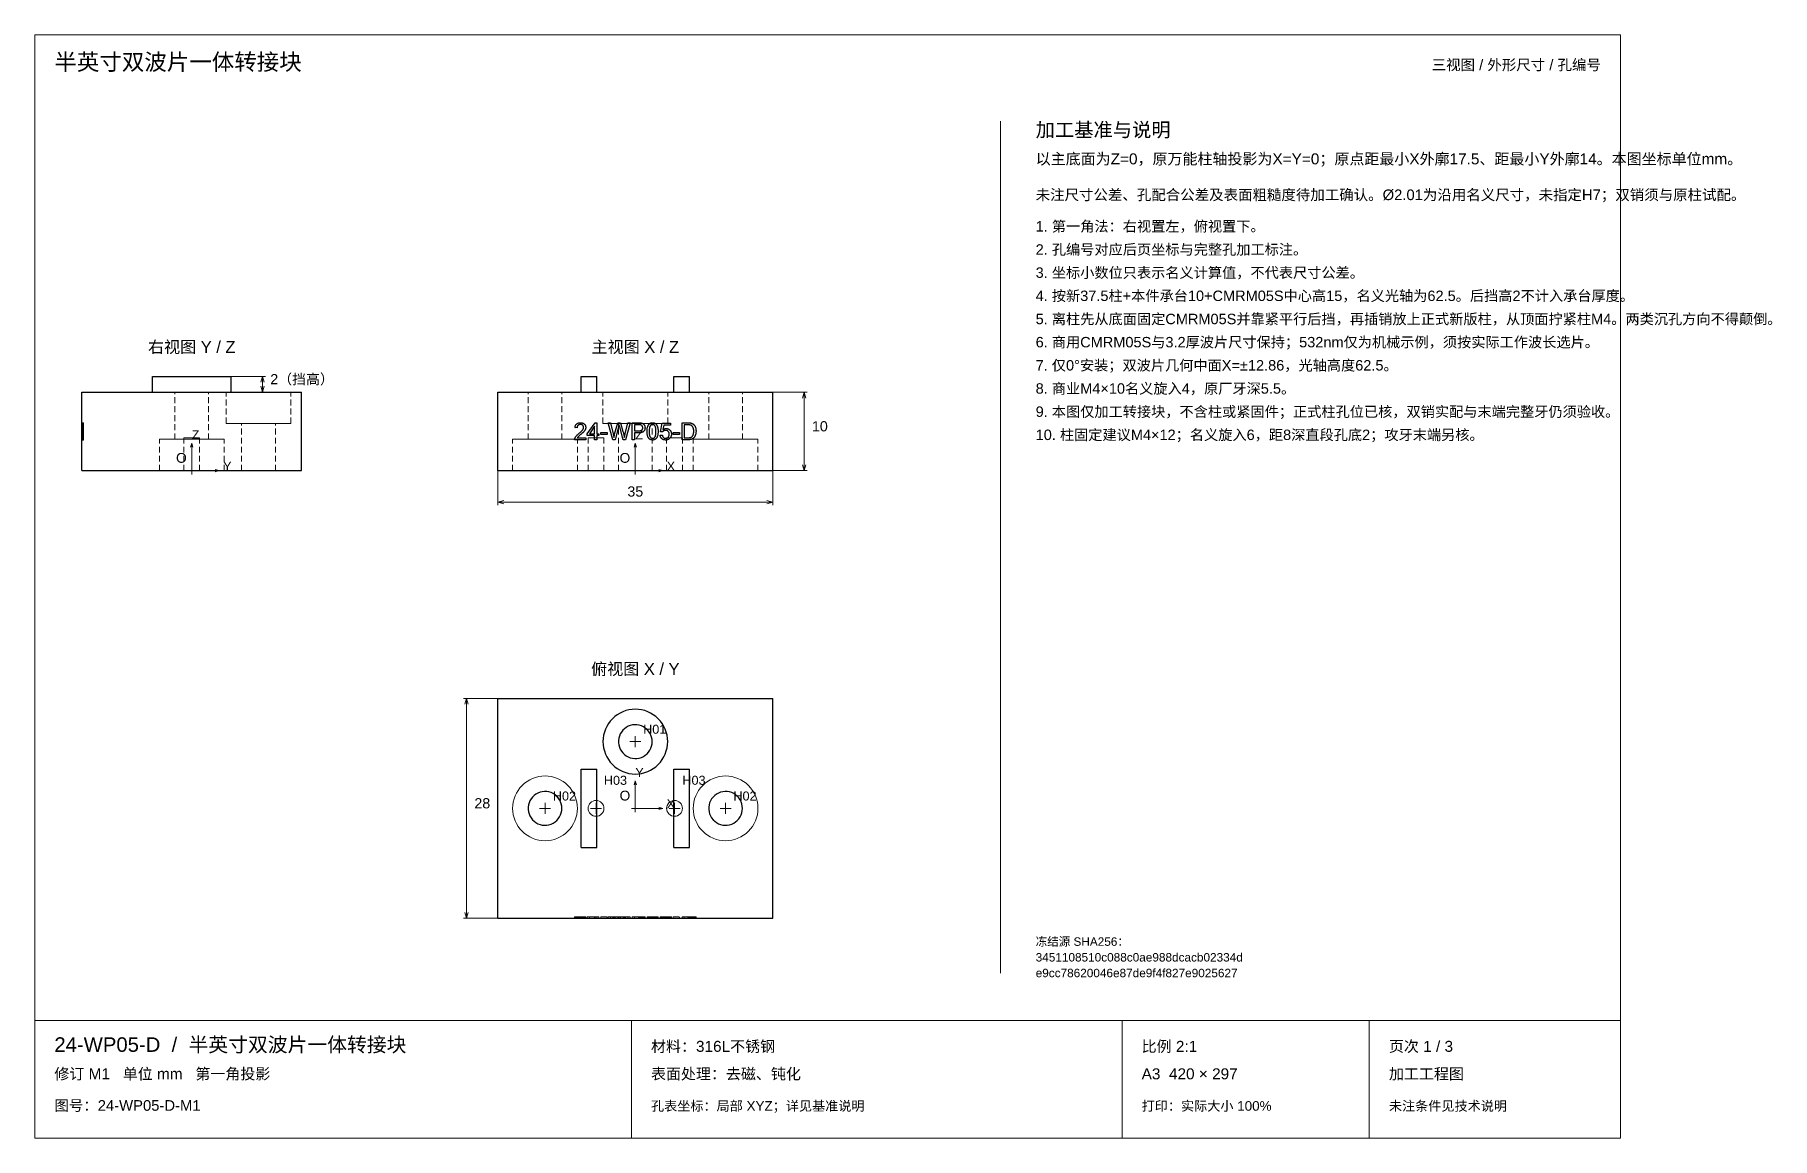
# Paper-space layout '01_三视图' of a CAD drawing. Header units: millimetres. Extents: x 8 to 451, y 8 to 289.
import ezdxf
from ezdxf.enums import TextEntityAlignment as Align

# ---------------------------------------------------------------- set-up
doc = ezdxf.new("R2010")
doc.units = ezdxf.units.MM
doc.linetypes.add('WP_HIDDEN', pattern=[2.3, 1.5, -0.8])
for name, color, linetype, lineweight in [('ANNOTATIONS', 7, 'CONTINUOUS', 18), ('HIDDEN', 7, 'WP_HIDDEN', 13), ('VISIBLE', 7, 'CONTINUOUS', 25)]:
    doc.layers.add(name, color=color, linetype=linetype, lineweight=lineweight)
doc.styles.add('CJK', font='Arial Unicode.ttf')

psp = doc.layouts.new('01_三视图')

# ---------------------------------------------------------------- texts
at = {"layer": 'ANNOTATIONS', "style": 'CJK'}
for s, height, p in [('半英寸双波片一体转接块', 4.2, (13, 280)), ('加工基准与说明', 3.6, (263, 263)), ('以主底面为Z=0，原万能柱轴投影为X=Y=0；原点距最小X外廓17.5、距最小Y外廓14。本图坐标单位mm。', 2.8, (263, 256)), ('未注尺寸公差、孔配合公差及表面粗糙度待加工确认。Ø2.01为沿用名义尺寸，未指定H7；双销须与原柱试配。', 2.7, (263, 246.9)), ('1. 第一角法：右视置左，俯视置下。', 2.65, (263, 238.9)), ('2. 孔编号对应后页坐标与完整孔加工标注。', 2.65, (263, 233)), ('3. 坐标小数位只表示名义计算值，不代表尺寸公差。', 2.65, (263, 227.1)), ('4. 按新37.5柱+本件承台10+CMRM05S中心高15，名义光轴为62.5。后挡高2不计入承台厚度。', 2.65, (263, 221.2)), ('5. 离柱先从底面固定CMRM05S并靠紧平行后挡，再插销放上正式新版柱，从顶面拧紧柱M4。两类沉孔方向不得颠倒。', 2.65, (263, 215.3)), ('6. 商用CMRM05S与3.2厚波片尺寸保持；532nm仅为机械示例，须按实际工作波长选片。', 2.65, (263, 209.4)), ('7. 仅0°安装；双波片几何中面X=±12.86，光轴高度62.5。', 2.65, (263, 203.5)), ('2（挡高）', 2.6, (68, 200)), ('8. 商业M4×10名义旋入4，原厂牙深5.5。', 2.65, (263, 197.6)), ('9. 本图仅加工转接块，不含柱或紧固件；正式柱孔位已核，双销实配与末端完整牙仍须验收。', 2.65, (263, 191.7)), ('10', 2.6, (206, 188)), ('Z', 2.3, (48, 186)), ('Z', 2.3, (161, 186)), ('10. 柱固定建议M4×12；名义旋入6，距8深直段孔底2；攻牙末端另核。', 2.65, (263, 185.8)), ('O', 2.5, (44, 180)), ('O', 2.5, (157, 180)), ('Y', 2.3, (56, 178)), ('X', 2.3, (169, 178)), ('H01', 2.3, (163, 111)), ('Y', 2.3, (161, 100)), ('H03', 2.3, (153, 98)), ('H03', 2.3, (173, 98)), ('28', 2.6, (120, 92)), ('H02', 2.3, (140, 94)), ('O', 2.5, (157, 94)), ('X', 2.3, (169, 92)), ('H02', 2.3, (186, 94)), ('冻结源 SHA256：', 2.15, (263, 57)), ('3451108510c088c0ae988dcacb02334d', 2.15, (263, 53)), ('e9cc78620046e87de9f4f827e9025627', 2.15, (263, 49)), ('24-WP05-D  /  半英寸双波片一体转接块', 3.7, (13, 30)), ('材料：316L不锈钢', 2.8, (165, 30)), ('比例 2:1', 2.8, (290, 30)), ('页次 1 / 3', 2.8, (353, 30)), ('修订 M1   单位 mm   第一角投影', 2.8, (13, 23)), ('表面处理：去磁、钝化', 2.8, (165, 23)), ('A3  420 × 297', 2.8, (290, 23)), ('加工工程图', 2.8, (353, 23)), ('图号：24-WP05-D-M1', 2.7, (13, 15)), ('孔表坐标：局部 XYZ；详见基准说明', 2.45, (165, 15)), ('打印：实际大小 100%', 2.45, (290, 15)), ('未注条件见技术说明', 2.45, (353, 15))]:
    psp.add_text(s, height=height, dxfattribs=at).set_placement(p)
psp.add_text('三视图 / 外形尺寸 / 孔编号', height=2.7, dxfattribs=at).set_placement((407, 280), align=Align.RIGHT)
for s, height, p in [('右视图 Y / Z', 3, (48, 208)), ('主视图 X / Z', 3, (161, 208)), ('35', 2.6, (161, 171.4)), ('俯视图 X / Y', 3, (161, 126))]:
    psp.add_text(s, height=height, dxfattribs=at).set_placement(p, align=Align.CENTER)

# ---------------------------------------------------------------- linework, layer by layer
at = {"layer": 'ANNOTATIONS'}
for p, q in [((412, 289), (8, 289)), ((8, 289), (8, 8)), ((412, 8), (412, 289)), ((254, 50), (254, 267)), ((58, 202), (66.8, 202)), ((66, 202), (65.58, 200.5)), ((66, 198), (65.58, 199.5)), ((66, 198), (66, 202)), ((66, 202), (66.42, 200.5)), ((66, 198), (66.42, 199.5)), ((58, 198), (66.8, 198)), ((196, 198), (204.8, 198)), ((204, 198), (203.58, 196.5)), ((204, 178), (204, 198)), ((204, 198), (204.42, 196.5)), ((48, 185), (47.72, 184)), ((48, 178), (48, 185)), ((48, 185), (48.28, 184)), ((161, 185), (160.72, 184)), ((161, 178), (161, 185)), ((161, 185), (161.28, 184)), ((47, 178), (49, 178)), ((48, 177), (48, 179)), ((48, 178), (55, 178)), ((55, 178), (54, 178.28)), ((55, 178), (54, 177.72)), ((126, 178), (126, 169.2)), ((160, 178), (162, 178)), ((161, 177), (161, 179)), ((161, 178), (168, 178)), ((168, 178), (167, 178.28)), ((168, 178), (167, 177.72)), ((196, 178), (196, 169.2)), ((196, 178), (204.8, 178)), ((204, 178), (203.58, 179.5)), ((204, 178), (204.42, 179.5)), ((126, 170), (127.5, 170.42)), ((126, 170), (196, 170)), ((126, 170), (127.5, 169.58)), ((196, 170), (194.5, 170.42)), ((196, 170), (194.5, 169.58)), ((126, 120), (117.2, 120)), ((118, 120), (117.58, 118.5)), ((118, 64), (118, 120)), ((118, 120), (118.42, 118.5)), ((159.6, 109), (162.4, 109)), ((161, 107.6), (161, 110.4)), ((161, 99), (160.72, 98)), ((161, 92), (161, 99)), ((161, 99), (161.28, 98)), ((138, 90.6), (138, 93.4)), ((151, 90.6), (151, 93.4)), ((161, 91), (161, 93)), ((171, 90.6), (171, 93.4)), ((184, 90.6), (184, 93.4)), ((136.6, 92), (139.4, 92)), ((149.6, 92), (152.4, 92)), ((160, 92), (162, 92)), ((161, 92), (168, 92)), ((168, 92), (167, 92.28)), ((168, 92), (167, 91.72)), ((169.6, 92), (172.4, 92)), ((182.6, 92), (185.4, 92)), ((126, 64), (117.2, 64)), ((118, 64), (117.58, 65.5)), ((118, 64), (118.42, 65.5)), ((8, 38), (412, 38)), ((160, 8), (160, 38)), ((285, 8), (285, 38)), ((348, 8), (348, 38)), ((8, 8), (412, 8))]:
    psp.add_line(p, q, dxfattribs=at)
at = {"layer": 'HIDDEN'}
for points in [[(38, 198), (58, 198)], [(52.3, 198), (52.19, 198), (51.87, 198), (51.36, 198), (50.68, 198), (49.87, 198), (48.96, 198), (48, 198), (47.04, 198), (46.13, 198), (45.32, 198), (44.64, 198), (44.13, 198), (43.81, 198), (43.7, 198)], [(43.7, 198), (43.73, 198), (43.81, 198), (43.94, 198), (44.13, 198), (44.36, 198), (44.64, 198), (44.96, 198), (45.32, 198), (45.71, 198), (46.13, 198), (46.58, 198), (47.04, 198), (47.52, 198), (48, 198)], [(43.7, 186), (43.7, 198)], [(48, 198), (48.48, 198), (48.96, 198), (49.42, 198), (49.87, 198), (50.29, 198), (50.68, 198), (51.04, 198), (51.36, 198), (51.64, 198), (51.87, 198), (52.06, 198), (52.19, 198), (52.27, 198), (52.3, 198)], [(52.3, 186), (52.3, 198)], [(73.25, 198), (73.04, 198), (72.43, 198), (71.45, 198), (70.14, 198), (68.58, 198), (66.84, 198), (65, 198), (63.16, 198), (61.42, 198), (59.86, 198), (58.55, 198), (57.57, 198), (56.96, 198), (56.75, 198)], [(56.75, 198), (56.8, 198), (56.96, 198), (57.21, 198), (57.57, 198), (58.01, 198), (58.55, 198), (59.17, 198), (59.86, 198), (60.61, 198), (61.42, 198), (62.28, 198), (63.16, 198), (64.08, 198), (65, 198)], [(56.75, 190), (56.75, 198)], [(65, 198), (65.92, 198), (66.84, 198), (67.72, 198), (68.58, 198), (69.39, 198), (70.14, 198), (70.83, 198), (71.45, 198), (71.99, 198), (72.43, 198), (72.79, 198), (73.04, 198), (73.2, 198), (73.25, 198)], [(73.25, 190), (73.25, 198)], [(142.3, 198), (142.19, 198), (141.87, 198), (141.36, 198), (140.68, 198), (139.87, 198), (138.96, 198), (138, 198), (137.04, 198), (136.13, 198), (135.32, 198), (134.64, 198), (134.13, 198), (133.81, 198), (133.7, 198)], [(133.7, 186), (133.7, 198)], [(142.3, 186), (142.3, 198)], [(147.2, 198), (151.2, 198)], [(169.25, 198), (169.04, 198), (168.43, 198), (167.45, 198), (166.14, 198), (164.58, 198), (162.84, 198), (161, 198), (159.16, 198), (157.42, 198), (155.86, 198), (154.55, 198), (153.57, 198), (152.96, 198), (152.75, 198)], [(152.75, 190), (152.75, 198)], [(169.25, 190), (169.25, 198)], [(170.8, 198), (174.8, 198)], [(188.3, 198), (188.19, 198), (187.87, 198), (187.36, 198), (186.68, 198), (185.87, 198), (184.96, 198), (184, 198), (183.04, 198), (182.13, 198), (181.32, 198), (180.64, 198), (180.13, 198), (179.81, 198), (179.7, 198)], [(179.7, 186), (179.7, 198)], [(188.3, 186), (188.3, 198)], [(20, 190.2), (20, 190.19)], [(20, 190.2), (20, 190.2)], [(20, 190.2), (20, 190.2)], [(20, 190.2), (20, 190.2)], [(20, 190.19), (20, 190.2)], [(20, 190.2), (20, 190.19)], [(20, 190.2), (20, 190.2)], [(20, 190.2), (20, 190.2)], [(20, 190.18), (20, 190.2)], [(20, 190.2), (20.4, 190.2)], [(20, 190.2), (20.4, 190.2)], [(20, 190.2), (20.4, 190.2)], [(20, 190.2), (20.4, 190.2)], [(20, 190.2), (20.4, 190.2)], [(20, 190.2), (20.4, 190.2)], [(20, 190.19), (20, 190.18)], [(20, 190.19), (20, 190.19)], [(20, 190.18), (20, 190.19)], [(20, 190.19), (20, 190.18)], [(20, 190.19), (20.4, 190.19)], [(20, 190.19), (20.4, 190.19)], [(20, 190.19), (20.4, 190.19)], [(20, 190.19), (20.4, 190.19)], [(20, 190.18), (20, 190.17)], [(20, 190.17), (20, 190.18)], [(20, 190.18), (20, 187.39)], [(20, 190.18), (20, 185.87)], [(20, 187.41), (20, 190.18)], [(20, 190.18), (20, 188)], [(20, 187.27), (20, 190.18)], [(20, 190.18), (20, 187.36)], [(20, 190.18), (20, 190.17)], [(20, 190.18), (20, 190.18)], [(20, 190.18), (20, 190.17)], [(20, 190.16), (20, 190.18)], [(20, 190.18), (20, 190.17)], [(20, 190.18), (20, 190.18)], [(20, 190.18), (20.4, 190.18)], [(20, 190.18), (20.4, 190.18)], [(20, 190.18), (20.4, 190.18)], [(20, 190.18), (20.4, 190.18)], [(20, 190.18), (20.4, 190.18)], [(20, 190.18), (20.4, 190.18)], [(20, 190.17), (20, 190.15)], [(20, 190.16), (20, 190.17)], [(20, 190.17), (20, 190.16)], [(20, 190.17), (20, 190.15)], [(20, 190.17), (20, 190.16)], [(20, 190.17), (20.4, 190.17)], [(20, 190.17), (20.4, 190.17)], [(20, 190.17), (20.4, 190.17)], [(20, 190.17), (20.4, 190.17)], [(20, 190.17), (20.4, 190.17)], [(20, 190.14), (20, 190.16)], [(20, 190.16), (20, 190.14)], [(20, 190.14), (20, 190.16)], [(20, 190.16), (20, 190.15)], [(20, 190.16), (20.4, 190.16)], [(20, 190.16), (20.4, 190.16)], [(20, 190.16), (20.4, 190.16)], [(20, 190.16), (20.4, 190.16)], [(20, 190.15), (20, 190.13)], [(20, 190.15), (20, 190.12)], [(20, 190.15), (20, 190.14)], [(20, 190.15), (20.4, 190.15)], [(20, 190.15), (20.4, 190.15)], [(20, 190.15), (20.4, 190.15)], [(20, 190.12), (20, 190.14)], [(20, 190.14), (20, 190.13)], [(20, 190.1), (20, 190.14)], [(20, 190.14), (20, 190.12)], [(20, 190.14), (20.4, 190.14)], [(20, 190.14), (20.4, 190.14)], [(20, 190.14), (20.4, 190.14)], [(20, 190.14), (20.4, 190.14)], [(20, 190.13), (20, 190.11)], [(20, 190.13), (20, 190.11)], [(20, 190.13), (20.4, 190.13)], [(20, 190.13), (20.4, 190.13)], [(20, 190.1), (20, 190.12)], [(20, 190.12), (20, 189.62)], [(20, 187.91), (20, 190.12)], [(20, 190.12), (20, 190.09)], [(20, 190.12), (20, 190.1)], [(20, 190.12), (20.4, 190.12)], [(20, 190.12), (20.4, 190.12)], [(20, 190.12), (20.4, 190.12)], [(20, 190.12), (20.4, 190.12)], [(20, 190.11), (20, 190.09)], [(20, 190.11), (20, 190.09)], [(20, 190.11), (20.4, 190.11)], [(20, 190.11), (20.4, 190.11)], [(20, 190.08), (20, 190.1)], [(20, 190.06), (20, 190.1)], [(20, 190.1), (20, 190.07)], [(20, 190.1), (20.4, 190.1)], [(20, 190.1), (20.4, 190.1)], [(20, 190.1), (20.4, 190.1)], [(20, 190.09), (20, 190.07)], [(20, 190.09), (20, 190.06)], [(20, 190.09), (20, 190.06)], [(20, 190.09), (20.4, 190.09)], [(20, 190.09), (20.4, 190.09)], [(20, 190.09), (20.4, 190.09)], [(20, 190.05), (20, 190.08)], [(20, 190.08), (20.4, 190.08)], [(20, 190.07), (20, 190.04)], [(20, 190.07), (20, 190.04)], [(20, 190.07), (20.4, 190.07)], [(20, 190.07), (20.4, 190.07)], [(20, 190.06), (20, 190.04)], [(20, 190.06), (20, 190.02)], [(20, 190.01), (20, 190.06)], [(20, 190.06), (20.4, 190.06)], [(20, 190.06), (20.4, 190.06)], [(20, 190.06), (20.4, 190.06)], [(20, 190.02), (20, 190.05)], [(20, 190.05), (20.4, 190.05)], [(20, 190.04), (20, 190.01)], [(20, 190.04), (20, 190.01)], [(20, 190.04), (20, 190)], [(20, 190.04), (20.4, 190.04)], [(20, 190.04), (20.4, 190.04)], [(20, 190.04), (20.4, 190.04)], [(20, 189.99), (20, 190.02)], [(20, 190.02), (20, 189.98)], [(20, 190.02), (20.4, 190.02)], [(20, 190.02), (20.4, 190.02)], [(20, 190.01), (20, 189.97)], [(20, 190.01), (20, 189.98)], [(20, 189.95), (20, 190.01)], [(20, 190.01), (20.4, 190.01)], [(20, 190.01), (20.4, 190.01)], [(20, 190.01), (20.4, 190.01)], [(20, 190), (20, 189.96)], [(20, 190), (20.4, 190)], [(20, 189.96), (20, 189.99)], [(20, 189.99), (20.4, 189.99)], [(20, 189.98), (20, 189.94)], [(20, 189.98), (20, 189.94)], [(20, 189.98), (20.4, 189.98)], [(20, 189.98), (20.4, 189.98)], [(20, 189.97), (20, 189.94)], [(20, 189.97), (20.4, 189.97)], [(20, 189.92), (20, 189.96)], [(20, 189.96), (20, 189.92)], [(20, 189.96), (20.4, 189.96)], [(20, 189.96), (20.4, 189.96)], [(20, 189.88), (20, 189.95)], [(20, 189.95), (20.4, 189.95)], [(20, 189.94), (20, 189.9)], [(20, 189.94), (20, 189.9)], [(20, 189.94), (20, 189.89)], [(20, 189.94), (20.4, 189.94)], [(20, 189.94), (20.4, 189.94)], [(20, 189.94), (20.4, 189.94)], [(20, 189.88), (20, 189.92)], [(20, 189.92), (20, 189.87)], [(20, 189.92), (20.4, 189.92)], [(20, 189.92), (20.4, 189.92)], [(20, 189.9), (20, 189.86)], [(20, 189.9), (20, 189.86)], [(20, 189.9), (20.4, 189.9)], [(20, 189.9), (20.4, 189.9)], [(20, 189.89), (20, 189.84)], [(20, 189.89), (20.4, 189.89)], [(20, 189.84), (20, 189.88)], [(20, 189.81), (20, 189.88)], [(20, 189.88), (20.4, 189.88)], [(20, 189.88), (20.4, 189.88)], [(20, 189.87), (20, 189.81)], [(20, 189.87), (20.4, 189.87)], [(20, 189.86), (20, 189.81)], [(20, 189.86), (20, 189.81)], [(20, 189.86), (20.4, 189.86)], [(20, 189.86), (20.4, 189.86)], [(20, 189.8), (20, 189.84)], [(20, 189.84), (20, 189.78)], [(20, 189.84), (20.4, 189.84)], [(20, 189.84), (20.4, 189.84)], [(20, 189.81), (20, 189.77)], [(20, 189.81), (20, 189.76)], [(20, 189.73), (20, 189.81)], [(20, 189.81), (20, 189.74)], [(20, 189.81), (20.4, 189.81)], [(20, 189.81), (20.4, 189.81)], [(20, 189.81), (20.4, 189.81)], [(20, 189.81), (20.4, 189.81)], [(20, 189.75), (20, 189.8)], [(20, 189.8), (20.4, 189.8)], [(20, 189.78), (20, 189.72)], [(20, 189.78), (20.4, 189.78)], [(20, 189.77), (20, 189.72)], [(20, 189.77), (20.4, 189.77)], [(20, 189.76), (20, 189.75)], [(20, 189.76), (20, 189.76)], [(20, 189.76), (20, 189.76)], [(20, 189.75), (20, 189.76)], [(20, 189.76), (20, 189.71)], [(20, 189.76), (20.4, 189.76)], [(20, 189.76), (20.4, 189.76)], [(20, 189.76), (20.4, 189.76)], [(20, 189.76), (20.4, 189.76)], [(20, 189.76), (20, 189.75)], [(20, 189.76), (20.4, 189.76)], [(20, 189.76), (20, 189.76)], [(20, 189.76), (20.4, 189.76)], [(20, 189.76), (20, 189.76)], [(20, 189.76), (20, 189.76)], [(20, 189.76), (20.4, 189.76)], [(20, 189.76), (20, 189.76)], [(20, 189.76), (20.4, 189.76)], [(20, 189.75), (20, 189.76)], [(20, 189.7), (20, 189.75)], [(20, 189.75), (20, 189.73)], [(20, 189.73), (20, 189.75)], [(20, 189.75), (20.4, 189.75)], [(20, 189.75), (20.4, 189.75)], [(20, 189.75), (20.4, 189.75)], [(20, 189.75), (20, 189.74)], [(20, 189.75), (20.4, 189.75)], [(20, 189.75), (20.4, 189.75)], [(20, 189.74), (20, 189.75)], [(20, 189.74), (20, 189.66)], [(20, 189.74), (20.4, 189.74)], [(20, 189.74), (20, 189.73)], [(20, 189.74), (20.4, 189.74)], [(20, 189.74), (20.4, 189.74)], [(20, 189.73), (20, 189.74)], [(20, 189.73), (20, 189.7)], [(20, 189.71), (20, 189.73)], [(20, 189.64), (20, 189.73)], [(20, 189.73), (20.4, 189.73)], [(20, 189.73), (20.4, 189.73)], [(20, 189.73), (20.4, 189.73)], [(20, 189.73), (20, 189.72)], [(20, 189.73), (20.4, 189.73)], [(20, 189.73), (20.4, 189.73)], [(20, 189.71), (20, 189.73)], [(20, 189.72), (20, 189.67)], [(20, 189.72), (20, 189.66)], [(20, 189.72), (20.4, 189.72)], [(20, 189.72), (20.4, 189.72)], [(20, 189.72), (20, 189.7)], [(20, 189.72), (20.4, 189.72)], [(20, 189.68), (20, 189.71)], [(20, 189.71), (20, 189.65)], [(20, 189.71), (20.4, 189.71)], [(20, 189.71), (20.4, 189.71)], [(20, 189.71), (20.4, 189.71)], [(20, 189.7), (20, 189.71)], [(20, 189.65), (20, 189.7)], [(20, 189.7), (20, 189.67)], [(20, 189.7), (20.4, 189.7)], [(20, 189.7), (20.4, 189.7)], [(20, 189.7), (20, 189.68)], [(20, 189.7), (20.4, 189.7)], [(20, 189.7), (20.4, 189.7)], [(20, 189.67), (20, 189.7)], [(20, 189.64), (20, 189.68)], [(20, 189.68), (20.4, 189.68)], [(20, 189.68), (20, 189.66)], [(20, 189.68), (20.4, 189.68)], [(20, 189.67), (20, 189.63)], [(20, 189.67), (20, 189.63)], [(20, 189.67), (20.4, 189.67)], [(20, 189.67), (20.4, 189.67)], [(20, 189.67), (20, 188.13)], [(20, 189.67), (20, 189.67)], [(20, 189.67), (20.4, 189.67)], [(20, 189.66), (20, 189.67)], [(20, 189.67), (20.4, 189.67)], [(20, 189.65), (20, 189.67)], [(20, 189.67), (20, 186.38)], [(20, 189.67), (20, 189.67)], [(20, 189.67), (20, 189.67)], [(20, 189.67), (20.4, 189.67)], [(20, 189.66), (20, 189.67)], [(20, 189.66), (20, 189.39)], [(20, 189.49), (20, 189.66)], [(20, 189.66), (20, 189.59)], [(20, 189.66), (20, 189.57)], [(20, 189.66), (20.4, 189.66)], [(20, 189.66), (20.4, 189.66)], [(20, 189.66), (20.4, 189.66)], [(20, 189.66), (20.4, 189.66)], [(20, 189.65), (20, 189.66)], [(20, 189.66), (20, 189.64)], [(20, 189.66), (20.4, 189.66)], [(20, 189.66), (20.4, 189.66)], [(20, 189.65), (20, 189.66)], [(20, 189.6), (20, 189.65)], [(20, 189.65), (20, 189.59)], [(20, 189.65), (20.4, 189.65)], [(20, 189.65), (20.4, 189.65)], [(20, 189.65), (20.4, 189.65)], [(20, 189.64), (20, 189.65)], [(20, 189.65), (20.4, 189.65)], [(20, 189.63), (20, 189.65)], [(20, 189.65), (20.4, 189.65)], [(20, 189.64), (20, 189.65)], [(20, 189.6), (20, 189.64)], [(20, 189.55), (20, 189.64)], [(20, 189.64), (20.4, 189.64)], [(20, 189.64), (20.4, 189.64)], [(20, 189.64), (20.4, 189.64)], [(20, 189.64), (20, 189.64)], [(20, 189.64), (20.4, 189.64)], [(20, 189.62), (20, 189.64)], [(20, 189.64), (20, 189.62)], [(20, 189.64), (20.4, 189.64)], [(20, 189.64), (20.4, 189.64)], [(20, 189.62), (20, 189.64)], [(20, 189.63), (20, 189.58)], [(20, 189.63), (20, 189.59)], [(20, 189.63), (20.4, 189.63)], [(20, 189.63), (20.4, 189.63)], [(20, 189.63), (20.4, 189.63)], [(20, 189.6), (20, 189.63)], [(20, 189.62), (20, 188.46)], [(20, 189.62), (20.4, 189.62)], [(20, 189.62), (20.4, 189.62)], [(20, 189.6), (20, 189.62)], [(20, 189.62), (20, 189.59)], [(20, 189.62), (20.4, 189.62)], [(20, 189.62), (20.4, 189.62)], [(20, 189.61), (20, 189.62)], [(20, 189.61), (20.4, 189.61)], [(20, 189.59), (20, 189.61)], [(20, 189.55), (20, 189.6)], [(20, 189.55), (20, 189.6)], [(20, 189.6), (20.4, 189.6)], [(20, 189.6), (20.4, 189.6)], [(20, 189.6), (20.4, 189.6)], [(20, 189.57), (20, 189.6)], [(20, 189.6), (20.4, 189.6)], [(20, 189.57), (20, 189.6)], [(20, 189.59), (20, 189.53)], [(20, 189.59), (20, 189.52)], [(20, 189.59), (20, 189.52)], [(20, 189.59), (20.4, 189.59)], [(20, 189.59), (20.4, 189.59)], [(20, 189.59), (20.4, 189.59)], [(20, 189.59), (20, 189.56)], [(20, 189.59), (20.4, 189.59)], [(20, 189.59), (20.4, 189.59)], [(20, 189.55), (20, 189.59)], [(20, 189.58), (20, 189.52)], [(20, 189.58), (20.4, 189.58)], [(20, 189.57), (20, 189.48)], [(20, 189.57), (20.4, 189.57)], [(20, 189.57), (20.4, 189.57)], [(20, 189.54), (20, 189.57)], [(20, 189.57), (20.4, 189.57)], [(20, 189.53), (20, 189.57)], [(20, 189.56), (20, 189.53)], [(20, 189.56), (20.4, 189.56)], [(20, 189.49), (20, 189.55)], [(20, 189.49), (20, 189.55)], [(20, 189.45), (20, 189.55)], [(20, 189.55), (20.4, 189.55)], [(20, 189.55), (20.4, 189.55)], [(20, 189.55), (20.4, 189.55)], [(20, 189.55), (20.4, 189.55)], [(20, 189.51), (20, 189.55)], [(20, 189.54), (20.4, 189.54)], [(20, 189.51), (20, 189.54)], [(20, 189.53), (20, 189.47)], [(20, 189.53), (20.4, 189.53)], [(20, 189.53), (20, 189.45)], [(20, 189.53), (20.4, 189.53)], [(20, 189.53), (20.4, 189.53)], [(20, 189.49), (20, 189.53)], [(20, 189.52), (20, 189.47)], [(20, 189.52), (20, 189.46)], [(20, 189.52), (20, 189.44)], [(20, 189.52), (20.4, 189.52)], [(20, 189.52), (20.4, 189.52)], [(20, 189.52), (20.4, 189.52)], [(20, 189.51), (20.4, 189.51)], [(20, 189.47), (20, 189.51)], [(20, 189.51), (20.4, 189.51)], [(20, 189.46), (20, 189.51)], [(20, 189.43), (20, 189.49)], [(20, 189.43), (20, 189.49)], [(20, 189.16), (20, 189.49)], [(20, 189.49), (20.4, 189.49)], [(20, 189.49), (20.4, 189.49)], [(20, 189.49), (20.4, 189.49)], [(20, 189.49), (20.4, 189.49)], [(20, 189.45), (20, 189.49)], [(20, 189.48), (20, 189.39)], [(20, 189.48), (20.4, 189.48)], [(20, 189.47), (20, 189.42)], [(20, 189.47), (20, 189.41)], [(20, 189.47), (20.4, 189.47)], [(20, 189.47), (20.4, 189.47)], [(20, 189.47), (20.4, 189.47)], [(20, 189.43), (20, 189.47)], [(20, 189.46), (20, 189.39)], [(20, 189.46), (20.4, 189.46)], [(20, 189.46), (20.4, 189.46)], [(20, 189.4), (20, 189.46)], [(20, 189.34), (20, 189.45)], [(20, 189.45), (20.4, 189.45)], [(20, 189.45), (20, 189.4)], [(20, 189.45), (20.4, 189.45)], [(20, 189.45), (20.4, 189.45)], [(20, 189.41), (20, 189.45)], [(20, 189.44), (20, 189.37)], [(20, 189.44), (20.4, 189.44)], [(20, 189.37), (20, 189.43)], [(20, 189.37), (20, 189.43)], [(20, 189.43), (20.4, 189.43)], [(20, 189.43), (20.4, 189.43)], [(20, 189.43), (20.4, 189.43)], [(20, 189.38), (20, 189.43)], [(20, 189.42), (20, 189.36)], [(20, 189.42), (20.4, 189.42)], [(20, 189.41), (20, 189.34)], [(20, 189.41), (20.4, 189.41)], [(20, 189.41), (20.4, 189.41)], [(20, 189.37), (20, 189.41)], [(20, 189.4), (20, 189.34)], [(20, 189.4), (20.4, 189.4)], [(20, 189.4), (20.4, 189.4)], [(20, 189.34), (20, 189.4)], [(20, 189.39), (20, 189.16)], [(20, 189.39), (20, 189.32)], [(20, 189.39), (20, 189.29)], [(20, 189.39), (20.4, 189.39)], [(20, 189.39), (20.4, 189.39)], [(20, 189.39), (20.4, 189.39)], [(20, 189.38), (20.4, 189.38)], [(20, 189.33), (20, 189.38)], [(20, 189.31), (20, 189.37)], [(20, 189.31), (20, 189.37)], [(20, 189.37), (20, 189.28)], [(20, 189.37), (20.4, 189.37)], [(20, 189.37), (20.4, 189.37)], [(20, 189.37), (20.4, 189.37)], [(20, 189.37), (20.4, 189.37)], [(20, 189.31), (20, 189.37)], [(20, 189.36), (20, 189.31)], [(20, 189.36), (20.4, 189.36)], [(20, 189.34), (20, 189.26)], [(20, 189.23), (20, 189.34)], [(20, 189.34), (20.4, 189.34)], [(20, 189.34), (20.4, 189.34)], [(20, 189.34), (20, 189.28)], [(20, 189.34), (20.4, 189.34)], [(20, 189.34), (20.4, 189.34)], [(20, 189.27), (20, 189.34)], [(20, 189.33), (20, 187.39)], [(20, 189.33), (20.4, 189.33)], [(20, 189.33), (20.4, 189.33)], [(20, 189.28), (20, 189.33)], [(20, 189.32), (20, 189.24)], [(20, 189.32), (20.4, 189.32)], [(20, 189.31), (20, 189.25)], [(20, 189.24), (20, 189.31)], [(20, 189.24), (20, 189.31)], [(20, 189.31), (20.4, 189.31)], [(20, 189.31), (20.4, 189.31)], [(20, 189.31), (20.4, 189.31)], [(20, 189.31), (20.4, 189.31)], [(20, 189.26), (20, 189.31)], [(20, 189.29), (20, 189.19)], [(20, 189.29), (20.4, 189.29)], [(20, 189.28), (20, 189.2)], [(20, 189.28), (20.4, 189.28)], [(20, 189.28), (20.4, 189.28)], [(20, 189.23), (20, 189.28)], [(20, 189.28), (20, 189.21)], [(20, 189.28), (20.4, 189.28)], [(20, 189.27), (20.4, 189.27)], [(20, 189.19), (20, 189.27)], [(20, 189.26), (20, 189.18)], [(20, 189.26), (20.4, 189.26)], [(20, 189.26), (20.4, 189.26)], [(20, 189.19), (20, 189.26)], [(20, 189.25), (20, 189.19)], [(20, 189.25), (20.4, 189.25)], [(20, 189.17), (20, 189.24)], [(20, 189.17), (20, 189.24)], [(20, 189.24), (20, 189.17)], [(20, 189.24), (20.4, 189.24)], [(20, 189.24), (20.4, 189.24)], [(20, 189.24), (20.4, 189.24)], [(20, 189.11), (20, 189.23)], [(20, 189.23), (20.4, 189.23)], [(20, 189.23), (20.4, 189.23)], [(20, 189.17), (20, 189.23)], [(20, 189.21), (20, 189.14)], [(20, 189.21), (20.4, 189.21)], [(20, 189.2), (20, 189.11)], [(20, 189.2), (20.4, 189.2)], [(20, 189.19), (20, 189.13)], [(20, 189.19), (20, 189.08)], [(20, 189.19), (20.4, 189.19)], [(20, 189.19), (20.4, 189.19)], [(20, 189.19), (20.4, 189.19)], [(20, 189.12), (20, 189.19)], [(20, 189.19), (20.4, 189.19)], [(20, 189.1), (20, 189.19)], [(20, 189.18), (20, 189.09)], [(20, 189.18), (20.4, 189.18)], [(20, 189.1), (20, 189.17)], [(20, 189.09), (20, 189.17)], [(20, 189.17), (20, 189.09)], [(20, 189.17), (20.4, 189.17)], [(20, 189.17), (20.4, 189.17)], [(20, 189.17), (20.4, 189.17)], [(20, 189.17), (20.4, 189.17)], [(20, 189.11), (20, 189.17)], [(20, 189.16), (20, 185.87)], [(20, 189.16), (20.4, 189.16)], [(20, 189.14), (20, 189.06)], [(20, 189.14), (20.4, 189.14)], [(20, 189.13), (20, 189.07)], [(20, 189.13), (20.4, 189.13)], [(20, 189.12), (20.4, 189.12)], [(20, 189.05), (20, 189.12)], [(20, 188.98), (20, 189.11)], [(20, 189.11), (20, 189.02)], [(20, 189.11), (20.4, 189.11)], [(20, 189.11), (20.4, 189.11)], [(20, 189.11), (20.4, 189.11)], [(20, 189.05), (20, 189.11)], [(20, 189.03), (20, 189.1)], [(20, 189.1), (20.4, 189.1)], [(20, 189.1), (20.4, 189.1)], [(20, 189.05), (20, 189.1)], [(20, 189.09), (20, 189)], [(20, 189.02), (20, 189.09)], [(20, 189.09), (20, 189.02)], [(20, 189.09), (20.4, 189.09)], [(20, 189.09), (20.4, 189.09)], [(20, 189.09), (20.4, 189.09)], [(20, 189.08), (20, 188.96)], [(20, 189.08), (20.4, 189.08)], [(20, 189.07), (20, 189)], [(20, 189.07), (20.4, 189.07)], [(20, 189.06), (20, 188.98)], [(20, 189.06), (20.4, 189.06)], [(20, 189.05), (20.4, 189.05)], [(20, 188.98), (20, 189.05)], [(20, 189.05), (20.4, 189.05)], [(20, 188.97), (20, 189.05)], [(20, 189.05), (20.4, 189.05)], [(20, 189), (20, 189.05)], [(20, 188.95), (20, 189.03)], [(20, 189.03), (20.4, 189.03)], [(20, 188.94), (20, 189.02)], [(20, 189.02), (20, 188.94)], [(20, 189.02), (20, 188.92)], [(20, 189.02), (20.4, 189.02)], [(20, 189.02), (20.4, 189.02)], [(20, 189.02), (20.4, 189.02)], [(20, 189), (20, 188.94)], [(20, 189), (20, 188.9)], [(20, 189), (20.4, 189)], [(20, 189), (20.4, 189)], [(20, 189), (20.4, 189)], [(20, 188.95), (20, 189)], [(20, 188.84), (20, 188.98)], [(20, 188.98), (20.4, 188.98)], [(20, 188.98), (20.4, 188.98)], [(20, 188.92), (20, 188.98)], [(20, 188.98), (20, 188.89)], [(20, 188.98), (20.4, 188.98)], [(20, 188.97), (20.4, 188.97)], [(20, 188.88), (20, 188.97)], [(20, 188.96), (20, 188.84)], [(20, 188.96), (20.4, 188.96)], [(20, 188.9), (20, 188.95)], [(20, 188.95), (20.4, 188.95)], [(20, 188.95), (20.4, 188.95)], [(20, 188.9), (20, 188.95)], [(20, 188.94), (20, 188.87)], [(20, 188.86), (20, 188.94)], [(20, 188.94), (20, 188.87)], [(20, 188.94), (20.4, 188.94)], [(20, 188.94), (20.4, 188.94)], [(20, 188.94), (20.4, 188.94)], [(20, 188.92), (20, 188.81)], [(20, 188.92), (20.4, 188.92)], [(20, 188.92), (20.4, 188.92)], [(20, 188.83), (20, 188.92)], [(20, 188.9), (20.4, 188.9)], [(20, 188.9), (20.4, 188.9)], [(20, 188.84), (20, 188.9)], [(20, 188.89), (20, 188.8)], [(20, 188.89), (20.4, 188.89)], [(20, 188.88), (20.4, 188.88)], [(20, 188.79), (20, 188.88)], [(20, 188.87), (20, 188.81)], [(20, 188.87), (20, 188.8)], [(20, 188.87), (20.4, 188.87)], [(20, 188.87), (20.4, 188.87)], [(20, 188.79), (20, 188.86)], [(20, 188.86), (20.4, 188.86)], [(20, 188.69), (20, 188.84)], [(20, 188.84), (20, 188.72)], [(20, 188.84), (20.4, 188.84)], [(20, 188.84), (20.4, 188.84)], [(20, 188.84), (20.4, 188.84)], [(20, 188.78), (20, 188.84)], [(20, 188.83), (20.4, 188.83)], [(20, 188.74), (20, 188.83)], [(20, 188.81), (20, 188.75)], [(20, 188.81), (20, 188.7)], [(20, 188.81), (20.4, 188.81)], [(20, 188.81), (20.4, 188.81)], [(20, 188.8), (20, 188.74)], [(20, 188.8), (20.4, 188.8)], [(20, 188.8), (20, 188.7)], [(20, 188.8), (20.4, 188.8)], [(20, 188.71), (20, 188.79)], [(20, 188.79), (20.4, 188.79)], [(20, 188.79), (20.4, 188.79)], [(20, 188.7), (20, 188.79)], [(20, 188.78), (20.4, 188.78)], [(20, 188.66), (20, 188.78)], [(20, 188.75), (20, 188.68)], [(20, 188.75), (20.4, 188.75)], [(20, 188.74), (20, 188.67)], [(20, 188.74), (20.4, 188.74)], [(20, 188.74), (20.4, 188.74)], [(20, 188.66), (20, 188.74)], [(20, 188.73), (20, 188.72)], [(20, 188.73), (20, 188.73)], [(20, 188.73), (20, 188.73)], [(20, 188.71), (20, 188.73)], [(20, 188.73), (20.4, 188.73)], [(20, 188.73), (20.4, 188.73)], [(20, 188.73), (20.4, 188.73)], [(20, 188.72), (20, 188.71)], [(20, 188.72), (20, 188.72)], [(20, 188.72), (20, 188.6)], [(20, 188.72), (20.4, 188.72)], [(20, 188.72), (20.4, 188.72)], [(20, 188.72), (20.4, 188.72)], [(20, 188.63), (20, 188.71)], [(20, 188.71), (20, 188.69)], [(20, 188.69), (20, 188.71)], [(20, 188.71), (20.4, 188.71)], [(20, 188.71), (20.4, 188.71)], [(20, 188.71), (20.4, 188.71)], [(20, 188.7), (20, 188.57)], [(20, 188.7), (20.4, 188.7)], [(20, 188.7), (20, 188.6)], [(20, 188.7), (20.4, 188.7)], [(20, 188.7), (20.4, 188.7)], [(20, 188.59), (20, 188.7)], [(20, 188.69), (20, 188.68)], [(20, 188.66), (20, 188.69)], [(20, 188.53), (20, 188.69)], [(20, 188.69), (20.4, 188.69)], [(20, 188.69), (20.4, 188.69)], [(20, 188.69), (20.4, 188.69)], [(20, 188.68), (20, 188.62)], [(20, 188.68), (20, 188.66)], [(20, 188.68), (20.4, 188.68)], [(20, 188.68), (20.4, 188.68)], [(20, 188.67), (20, 188.61)], [(20, 188.67), (20.4, 188.67)], [(20, 188.66), (20, 188.63)], [(20, 188.62), (20, 188.66)], [(20, 188.66), (20.4, 188.66)], [(20, 188.66), (20.4, 188.66)], [(20, 188.66), (20.4, 188.66)], [(20, 188.59), (20, 188.66)], [(20, 188.66), (20.4, 188.66)], [(20, 188.52), (20, 188.66)], [(20, 188.55), (20, 188.63)], [(20, 188.63), (20, 188.61)], [(20, 188.63), (20.4, 188.63)], [(20, 188.63), (20.4, 188.63)], [(20, 188.62), (20, 188.56)], [(20, 188.58), (20, 188.62)], [(20, 188.62), (20.4, 188.62)], [(20, 188.62), (20.4, 188.62)], [(20, 188.61), (20, 188.58)], [(20, 188.61), (20, 188.55)], [(20, 188.61), (20.4, 188.61)], [(20, 188.61), (20.4, 188.61)], [(20, 188.6), (20, 188.47)], [(20, 188.6), (20.4, 188.6)], [(20, 188.6), (20, 188.49)], [(20, 188.6), (20.4, 188.6)], [(20, 188.59), (20.4, 188.59)], [(20, 188.52), (20, 188.59)], [(20, 188.59), (20.4, 188.59)], [(20, 188.49), (20, 188.59)], [(20, 188.58), (20, 188.55)], [(20, 188.52), (20, 188.58)], [(20, 188.58), (20.4, 188.58)], [(20, 188.58), (20.4, 188.58)], [(20, 188.57), (20, 188.44)], [(20, 188.57), (20.4, 188.57)], [(20, 188.56), (20, 188.5)], [(20, 188.56), (20.4, 188.56)], [(20, 188.46), (20, 188.55)], [(20, 188.55), (20, 188.51)], [(20, 188.55), (20, 188.49)], [(20, 188.55), (20.4, 188.55)], [(20, 188.55), (20.4, 188.55)], [(20, 188.55), (20.4, 188.55)], [(20, 188.36), (20, 188.53)], [(20, 188.53), (20.4, 188.53)], [(20, 188.46), (20, 188.52)], [(20, 188.52), (20.4, 188.52)], [(20, 188.52), (20.4, 188.52)], [(20, 188.45), (20, 188.52)], [(20, 188.52), (20.4, 188.52)], [(20, 188.38), (20, 188.52)], [(20, 188.51), (20, 188.47)], [(20, 188.51), (20.4, 188.51)], [(20, 188.5), (20, 188.43)], [(20, 188.5), (20.4, 188.5)], [(20, 188.49), (20, 188.43)], [(20, 188.49), (20.4, 188.49)], [(20, 188.49), (20, 188.37)], [(20, 188.49), (20.4, 188.49)], [(20, 188.49), (20.4, 188.49)], [(20, 188.25), (20, 188.49)], [(20, 188.47), (20, 188.43)], [(20, 188.47), (20, 188.33)], [(20, 188.47), (20.4, 188.47)], [(20, 188.47), (20.4, 188.47)], [(20, 188.38), (20, 188.46)], [(20, 188.46), (20.4, 188.46)], [(20, 188.46), (20.4, 188.46)], [(20, 188.45), (20.4, 188.45)], [(20, 188.39), (20, 188.45)], [(20, 188.44), (20, 188.3)], [(20, 188.44), (20.4, 188.44)], [(20, 188.43), (20, 188.37)], [(20, 188.43), (20, 188.39)], [(20, 188.43), (20, 188.37)], [(20, 188.43), (20.4, 188.43)], [(20, 188.43), (20.4, 188.43)], [(20, 188.43), (20.4, 188.43)], [(20, 188.39), (20, 188.34)], [(20, 188.39), (20.4, 188.39)], [(20, 188.39), (20.4, 188.39)], [(20, 188.34), (20, 188.39)], [(20, 188.29), (20, 188.38)], [(20, 188.38), (20.4, 188.38)], [(20, 188.38), (20.4, 188.38)], [(20, 188.22), (20, 188.38)], [(20, 188.37), (20, 188.3)], [(20, 188.37), (20, 188.32)], [(20, 188.37), (20.4, 188.37)], [(20, 188.37), (20.4, 188.37)], [(20, 188.37), (20, 188.25)], [(20, 188.37), (20.4, 188.37)], [(20, 188.18), (20, 188.36)], [(20, 188.36), (20.4, 188.36)], [(20, 188.34), (20, 188.29)], [(20, 188.34), (20.4, 188.34)], [(20, 188.31), (20, 188.34)], [(20, 188.33), (20, 188.19)], [(20, 188.33), (20.4, 188.33)], [(20, 188.32), (20, 188.26)], [(20, 188.32), (20.4, 188.32)], [(20, 188.31), (20.4, 188.31)], [(20, 188.29), (20, 188.31)], [(20, 188.3), (20, 188.24)], [(20, 188.3), (20, 188.15)], [(20, 188.3), (20.4, 188.3)], [(20, 188.3), (20.4, 188.3)], [(20, 188.2), (20, 188.29)], [(20, 188.29), (20, 188.24)], [(20, 188.29), (20.4, 188.29)], [(20, 188.29), (20.4, 188.29)], [(20, 188.29), (20.4, 188.29)], [(20, 188.27), (20, 188.29)], [(20, 188.27), (20.4, 188.27)], [(20, 188.25), (20, 188.27)], [(20, 188.26), (20, 188.25)], [(20, 188.26), (20, 188.26)], [(20, 188.26), (20, 188.26)], [(20, 188.26), (20, 188.26)], [(20, 188.25), (20, 188.26)], [(20, 188.26), (20, 188.21)], [(20, 188.26), (20.4, 188.26)], [(20, 188.26), (20.4, 188.26)], [(20, 188.26), (20.4, 188.26)], [(20, 188.26), (20.4, 188.26)], [(20, 188.26), (20.4, 188.26)], [(20, 188.25), (20, 188.23)], [(20, 188.23), (20, 188.25)], [(20, 188.25), (20.4, 188.25)], [(20, 188.25), (20.4, 188.25)], [(20, 188.25), (20.4, 188.25)], [(20, 188.23), (20, 188.25)], [(20, 188.25), (20, 188)], [(20, 188.25), (20.4, 188.25)], [(20, 188.24), (20, 188.17)], [(20, 188.24), (20, 188.19)], [(20, 188.24), (20.4, 188.24)], [(20, 188.24), (20.4, 188.24)], [(20, 188.23), (20, 188.22)], [(20, 188.2), (20, 188.23)], [(20, 188.23), (20.4, 188.23)], [(20, 188.23), (20.4, 188.23)], [(20, 188.23), (20.4, 188.23)], [(20, 188.21), (20, 188.23)], [(20, 188.22), (20, 188.2)], [(20, 188.22), (20.4, 188.22)], [(20, 188.22), (20.4, 188.22)], [(20, 188.06), (20, 188.22)], [(20, 188.21), (20, 188.15)], [(20, 188.21), (20.4, 188.21)], [(20, 188.21), (20.4, 188.21)], [(20, 188.19), (20, 188.21)], [(20, 188.09), (20, 188.2)], [(20, 188.2), (20, 188.17)], [(20, 188.16), (20, 188.2)], [(20, 188.2), (20.4, 188.2)], [(20, 188.2), (20.4, 188.2)], [(20, 188.2), (20.4, 188.2)], [(20, 188.19), (20, 188.13)], [(20, 188.19), (20, 188.05)], [(20, 188.19), (20.4, 188.19)], [(20, 188.19), (20.4, 188.19)], [(20, 188.19), (20.4, 188.19)], [(20, 188.16), (20, 188.19)], [(20, 188), (20, 188.18)], [(20, 188.18), (20.4, 188.18)], [(20, 188.17), (20, 188.11)], [(20, 188.17), (20, 188.15)], [(20, 188.17), (20.4, 188.17)], [(20, 188.17), (20.4, 188.17)], [(20, 188.12), (20, 188.16)], [(20, 188.16), (20.4, 188.16)], [(20, 188.16), (20.4, 188.16)], [(20, 188.15), (20, 188.16)], [(20, 188.15), (20, 188.12)], [(20, 188.15), (20, 188.1)], [(20, 188.15), (20, 188)], [(20, 188.15), (20.4, 188.15)], [(20, 188.15), (20.4, 188.15)], [(20, 188.15), (20.4, 188.15)], [(20, 188.15), (20.4, 188.15)], [(20, 188.14), (20, 188.15)], [(20, 188.14), (20.4, 188.14)], [(20, 188.13), (20, 188.14)], [(20, 188.13), (20, 188.07)], [(20, 188.13), (20.4, 188.13)], [(20, 188.13), (20.4, 188.13)], [(20, 188.12), (20, 188.08)], [(20, 188.06), (20, 188.12)], [(20, 188.12), (20.4, 188.12)], [(20, 188.12), (20.4, 188.12)], [(20, 188.11), (20, 188.04)], [(20, 188.11), (20.4, 188.11)], [(20, 188.1), (20, 188.05)], [(20, 188.1), (20.4, 188.1)], [(20, 187.98), (20, 188.09)], [(20, 188.09), (20.4, 188.09)], [(20, 188.08), (20, 188.05)], [(20, 188.08), (20.4, 188.08)], [(20, 188.07), (20, 188.01)], [(20, 188.07), (20.4, 188.07)], [(20, 188), (20, 188.06)], [(20, 188.06), (20.4, 188.06)], [(20, 188.06), (20.4, 188.06)], [(20, 187.94), (20, 188.06)], [(20, 188.05), (20, 188.01)], [(20, 188.05), (20, 188.01)], [(20, 188.05), (20, 187.93)], [(20, 188.05), (20.4, 188.05)], [(20, 188.05), (20.4, 188.05)], [(20, 188.05), (20.4, 188.05)], [(20, 188.04), (20, 187.97)], [(20, 188.04), (20.4, 188.04)], [(20, 188.01), (20, 187.95)], [(20, 188.01), (20, 187.97)], [(20, 188.01), (20, 187.96)], [(20, 188.01), (20.4, 188.01)], [(20, 188.01), (20.4, 188.01)], [(20, 188.01), (20.4, 188.01)], [(20, 188), (20, 187.8)], [(20, 187.97), (20, 188)], [(20, 187.85), (20, 188)], [(20, 188), (20, 187.81)], [(20, 188), (20.4, 188)], [(20, 188), (20.4, 188)], [(20, 188), (20, 187.74)], [(20, 187.75), (20, 188)], [(20, 187.86), (20, 187.98)], [(20, 187.98), (20.4, 187.98)], [(20, 187.97), (20, 187.9)], [(20, 187.97), (20, 187.93)], [(20, 187.93), (20, 187.97)], [(20, 187.97), (20.4, 187.97)], [(20, 187.97), (20.4, 187.97)], [(20, 187.97), (20.4, 187.97)], [(20, 187.96), (20, 187.92)], [(20, 187.96), (20.4, 187.96)], [(20, 187.95), (20, 187.89)], [(20, 187.95), (20.4, 187.95)], [(20, 187.94), (20.4, 187.94)], [(20, 187.83), (20, 187.94)], [(20, 187.93), (20, 187.89)], [(20, 187.9), (20, 187.93)], [(20, 187.93), (20, 187.81)], [(20, 187.93), (20.4, 187.93)], [(20, 187.93), (20.4, 187.93)], [(20, 187.93), (20.4, 187.93)], [(20, 187.92), (20, 187.88)], [(20, 187.92), (20.4, 187.92)], [(20, 187.85), (20, 187.91)], [(20, 187.91), (20.4, 187.91)], [(20, 187.9), (20, 187.82)], [(20, 187.86), (20, 187.9)], [(20, 187.9), (20.4, 187.9)], [(20, 187.9), (20.4, 187.9)], [(20, 187.89), (20, 187.83)], [(20, 187.89), (20, 187.85)], [(20, 187.89), (20.4, 187.89)], [(20, 187.89), (20.4, 187.89)], [(20, 187.88), (20, 187.84)], [(20, 187.88), (20.4, 187.88)], [(20, 187.74), (20, 187.86)], [(20, 187.82), (20, 187.86)], [(20, 187.86), (20.4, 187.86)], [(20, 187.86), (20.4, 187.86)], [(20, 187.71), (20, 187.85)], [(20, 187.85), (20.4, 187.85)], [(20, 187.85), (20.4, 187.85)], [(20, 187.84), (20, 187.81)], [(20, 187.84), (20.4, 187.84)], [(20, 187.83), (20, 187.76)], [(20, 187.83), (20.4, 187.83)], [(20, 187.83), (20.4, 187.83)], [(20, 187.71), (20, 187.83)], [(20, 187.82), (20, 187.73)], [(20, 187.78), (20, 187.82)], [(20, 187.82), (20.4, 187.82)], [(20, 187.82), (20.4, 187.82)], [(20, 187.81), (20, 187.77)], [(20, 187.81), (20, 187.64)], [(20, 187.81), (20, 187.7)], [(20, 187.81), (20.4, 187.81)], [(20, 187.81), (20.4, 187.81)], [(20, 187.81), (20.4, 187.81)], [(20, 187.8), (20, 187.6)], [(20, 187.8), (20.4, 187.8)], [(20, 187.74), (20, 187.78)], [(20, 187.78), (20.4, 187.78)], [(20, 187.77), (20, 187.75)], [(20, 187.77), (20.4, 187.77)], [(20, 187.76), (20, 187.7)], [(20, 187.76), (20.4, 187.76)], [(20, 187.75), (20, 187.72)], [(20, 187.75), (20.4, 187.75)], [(20, 187.75), (20.4, 187.75)], [(20, 187.51), (20, 187.75)], [(20, 187.61), (20, 187.74)], [(20, 187.69), (20, 187.74)], [(20, 187.74), (20.4, 187.74)], [(20, 187.74), (20.4, 187.74)], [(20, 187.74), (20, 187.51)], [(20, 187.74), (20.4, 187.74)], [(20, 187.73), (20, 187.64)], [(20, 187.73), (20.4, 187.73)], [(20, 187.72), (20, 187.7)], [(20, 187.72), (20.4, 187.72)], [(20, 187.57), (20, 187.71)], [(20, 187.71), (20.4, 187.71)], [(20, 187.71), (20.4, 187.71)], [(20, 187.61), (20, 187.71)], [(20, 187.7), (20, 187.17)], [(20, 187.7), (20, 187.63)], [(20, 187.7), (20, 187.68)], [(20, 187.7), (20, 187.59)], [(20, 187.7), (20.4, 187.7)], [(20, 187.7), (20.4, 187.7)], [(20, 187.7), (20.4, 187.7)], [(20, 187.7), (20.4, 187.7)], [(20, 187.6), (20, 187.69)], [(20, 187.69), (20.4, 187.69)], [(20, 187.68), (20, 187.66)], [(20, 187.68), (20.4, 187.68)], [(20, 187.66), (20, 187.65)], [(20, 187.66), (20.4, 187.66)], [(20, 187.65), (20, 187.64)], [(20, 187.65), (20.4, 187.65)], [(20, 187.64), (20, 187.44)], [(20, 187.64), (20, 187.63)], [(20, 187.64), (20, 187.47)], [(20, 187.64), (20.4, 187.64)], [(20, 187.64), (20.4, 187.64)], [(20, 187.64), (20.4, 187.64)], [(20, 187.63), (20, 187.56)], [(20, 187.63), (20, 185.87)], [(20, 187.63), (20, 187.63)], [(20, 187.63), (20, 187.63)], [(20, 187.63), (20.4, 187.63)], [(20, 187.63), (20.4, 187.63)], [(20, 187.63), (20.4, 187.63)], [(20, 187.63), (20.4, 187.63)], [(20, 187.47), (20, 187.61)], [(20, 187.61), (20.4, 187.61)], [(20, 187.61), (20.4, 187.61)], [(20, 187.51), (20, 187.61)], [(20, 187.6), (20, 187.41)], [(20, 187.5), (20, 187.6)], [(20, 187.6), (20.4, 187.6)], [(20, 187.6), (20.4, 187.6)], [(20, 187.59), (20, 187.48)], [(20, 187.59), (20.4, 187.59)], [(20, 187.43), (20, 187.57)], [(20, 187.57), (20.4, 187.57)], [(20, 187.56), (20, 187.48)], [(20, 187.56), (20.4, 187.56)], [(20, 187.51), (20, 187.4)], [(20, 187.51), (20.4, 187.51)], [(20, 187.51), (20.4, 187.51)], [(20, 187.41), (20, 187.51)], [(20, 187.51), (20.4, 187.51)], [(20, 187.41), (20, 187.51)], [(20, 187.4), (20, 187.5)], [(20, 187.5), (20.4, 187.5)], [(20, 187.48), (20, 187.41)], [(20, 187.48), (20, 187.38)], [(20, 187.48), (20.4, 187.48)], [(20, 187.48), (20.4, 187.48)], [(20, 187.29), (20, 187.47)], [(20, 187.47), (20, 187.31)], [(20, 187.47), (20.4, 187.47)], [(20, 187.44), (20, 187.21)], [(20, 187.44), (20.4, 187.44)], [(20, 187.31), (20, 187.43)], [(20, 187.43), (20.4, 187.43)], [(20, 187.16), (20, 187.41)], [(20, 187.41), (20, 187.21)], [(20, 187.41), (20, 187.33)], [(20, 187.41), (20.4, 187.41)], [(20, 187.41), (20.4, 187.41)], [(20, 187.41), (20.4, 187.41)], [(20, 187.3), (20, 187.41)], [(20, 187.41), (20.4, 187.41)], [(20, 187.32), (20, 187.41)], [(20, 187.29), (20, 187.4)], [(20, 187.4), (20.4, 187.4)], [(20, 187.4), (20, 187.3)], [(20, 187.4), (20.4, 187.4)], [(20, 187.39), (20, 186.91)], [(20, 187.39), (20.4, 187.39)], [(20, 187.38), (20, 187.28)], [(20, 187.38), (20.4, 187.38)], [(20, 187.36), (20, 187.14)], [(20, 187.33), (20, 187.26)], [(20, 187.33), (20.4, 187.33)], [(20, 187.32), (20.4, 187.32)], [(20, 187.23), (20, 187.32)], [(20, 187.18), (20, 187.31)], [(20, 187.31), (20, 187.16)], [(20, 187.31), (20.4, 187.31)], [(20, 187.31), (20.4, 187.31)], [(20, 187.3), (20, 187.21)], [(20, 187.3), (20.4, 187.3)], [(20, 187.3), (20.4, 187.3)], [(20, 187.21), (20, 187.3)], [(20, 187.2), (20, 187.29)], [(20, 187.17), (20, 187.29)], [(20, 187.29), (20.4, 187.29)], [(20, 187.29), (20.4, 187.29)], [(20, 187.28), (20, 187.18)], [(20, 187.28), (20.4, 187.28)], [(20, 187.02), (20, 187.27)], [(20, 187.27), (20.4, 187.27)], [(20, 187.26), (20, 187.19)], [(20, 187.26), (20.4, 187.26)], [(20, 187.23), (20.4, 187.23)], [(20, 187.15), (20, 187.23)], [(20, 187.21), (20, 187.03)], [(20, 187.21), (20, 187.03)], [(20, 187.21), (20.4, 187.21)], [(20, 187.21), (20, 187.11)], [(20, 187.21), (20.4, 187.21)], [(20, 187.21), (20.4, 187.21)], [(20, 187.12), (20, 187.21)], [(20, 187.12), (20, 187.2)], [(20, 187.2), (20.4, 187.2)], [(20, 187.19), (20, 187.12)], [(20, 187.19), (20.4, 187.19)], [(20, 187.07), (20, 187.18)], [(20, 187.18), (20, 187.09)], [(20, 187.18), (20.4, 187.18)], [(20, 187.18), (20.4, 187.18)], [(20, 187.06), (20, 187.17)], [(20, 187.17), (20.4, 187.17)], [(20, 187.17), (20.4, 187.17)], [(20, 186.91), (20, 187.16)], [(20, 187.16), (20, 187.03)], [(20, 187.16), (20.4, 187.16)], [(20, 187.15), (20.4, 187.15)], [(20, 187.07), (20, 187.15)], [(20, 187.14), (20, 186.92)], [(20, 187.14), (20.4, 187.14)], [(20, 187.04), (20, 187.12)], [(20, 187.12), (20, 187.05)], [(20, 187.12), (20.4, 187.12)], [(20, 187.12), (20.4, 187.12)], [(20, 187.12), (20.4, 187.12)], [(20, 187.03), (20, 187.12)], [(20, 187.11), (20, 187.03)], [(20, 187.11), (20.4, 187.11)], [(20, 187.09), (20, 187)], [(20, 187.09), (20.4, 187.09)], [(20, 186.95), (20, 187.07)], [(20, 187.07), (20.4, 187.07)], [(20, 187.07), (20.4, 187.07)], [(20, 186.99), (20, 187.07)], [(20, 186.96), (20, 187.06)], [(20, 187.06), (20.4, 187.06)], [(20, 187), (20, 187.05)], [(20, 187.05), (20, 186.98)], [(20, 187.05), (20, 186.95)], [(20, 187.05), (20.4, 187.05)], [(20, 187.05), (20.4, 187.05)], [(20, 186.96), (20, 187.04)], [(20, 187.04), (20.4, 187.04)], [(20, 187.03), (20, 186.88)], [(20, 187.03), (20, 186.84)], [(20, 187.03), (20, 186.9)], [(20, 187.03), (20.4, 187.03)], [(20, 187.03), (20.4, 187.03)], [(20, 187.03), (20.4, 187.03)], [(20, 187.03), (20, 186.95)], [(20, 187.03), (20.4, 187.03)], [(20, 187.03), (20.4, 187.03)], [(20, 186.95), (20, 187.03)], [(20, 186.48), (20, 187.02)], [(20, 186.94), (20, 187)], [(20, 187), (20, 186.92)], [(20, 187), (20.4, 187)], [(20, 187), (20.4, 187)], [(20, 186.99), (20.4, 186.99)], [(20, 186.92), (20, 186.99)], [(20, 186.98), (20, 186.92)], [(20, 186.98), (20.4, 186.98)], [(20, 186.89), (20, 186.96)], [(20, 186.86), (20, 186.96)], [(20, 186.96), (20.4, 186.96)], [(20, 186.96), (20.4, 186.96)], [(20, 186.95), (20, 186.86)], [(20, 186.85), (20, 186.95)], [(20, 186.95), (20.4, 186.95)], [(20, 186.95), (20.4, 186.95)], [(20, 186.95), (20, 186.88)], [(20, 186.95), (20.4, 186.95)], [(20, 186.95), (20.4, 186.95)], [(20, 186.88), (20, 186.95)], [(20, 186.87), (20, 186.94)], [(20, 186.94), (20.4, 186.94)], [(20, 186.92), (20, 186.7)], [(20, 186.92), (20, 186.85)], [(20, 186.92), (20, 186.83)], [(20, 186.92), (20.4, 186.92)], [(20, 186.92), (20.4, 186.92)], [(20, 186.92), (20.4, 186.92)], [(20, 186.92), (20.4, 186.92)], [(20, 186.86), (20, 186.92)], [(20, 186.91), (20, 185.87)], [(20, 186.69), (20, 186.91)], [(20, 186.91), (20.4, 186.91)], [(20, 186.91), (20.4, 186.91)], [(20, 186.9), (20, 186.77)], [(20, 186.9), (20.4, 186.9)], [(20, 186.81), (20, 186.89)], [(20, 186.89), (20.4, 186.89)], [(20, 186.88), (20, 186.76)], [(20, 186.88), (20.4, 186.88)], [(20, 186.88), (20, 186.81)], [(20, 186.88), (20.4, 186.88)], [(20, 186.88), (20.4, 186.88)], [(20, 186.81), (20, 186.88)], [(20, 186.81), (20, 186.87)], [(20, 186.87), (20.4, 186.87)], [(20, 186.81), (20, 186.86)], [(20, 186.86), (20, 186.77)], [(20, 186.86), (20.4, 186.86)], [(20, 186.86), (20.4, 186.86)], [(20, 186.86), (20.4, 186.86)], [(20, 186.79), (20, 186.86)], [(20, 186.85), (20, 186.79)], [(20, 186.75), (20, 186.85)], [(20, 186.85), (20.4, 186.85)], [(20, 186.85), (20.4, 186.85)], [(20, 186.84), (20, 186.66)], [(20, 186.84), (20.4, 186.84)], [(20, 186.83), (20, 186.76)], [(20, 186.83), (20.4, 186.83)], [(20, 186.74), (20, 186.81)], [(20, 186.74), (20, 186.81)], [(20, 186.77), (20, 186.81)], [(20, 186.81), (20.4, 186.81)], [(20, 186.81), (20.4, 186.81)], [(20, 186.81), (20.4, 186.81)], [(20, 186.81), (20, 186.74)], [(20, 186.81), (20.4, 186.81)], [(20, 186.81), (20.4, 186.81)], [(20, 186.74), (20, 186.81)], [(20, 186.79), (20, 186.73)], [(20, 186.79), (20.4, 186.79)], [(20, 186.79), (20.4, 186.79)], [(20, 186.74), (20, 186.79)], [(20, 186.72), (20, 186.77)], [(20, 186.77), (20, 186.69)], [(20, 186.77), (20, 186.66)], [(20, 186.77), (20.4, 186.77)], [(20, 186.77), (20.4, 186.77)], [(20, 186.77), (20.4, 186.77)], [(20, 186.76), (20, 186.67)], [(20, 186.76), (20, 186.69)], [(20, 186.76), (20.4, 186.76)], [(20, 186.76), (20.4, 186.76)], [(20, 186.65), (20, 186.75)], [(20, 186.75), (20.4, 186.75)], [(20, 186.67), (20, 186.74)], [(20, 186.68), (20, 186.74)], [(20, 186.74), (20.4, 186.74)], [(20, 186.74), (20.4, 186.74)], [(20, 186.74), (20, 186.69)], [(20, 186.74), (20.4, 186.74)], [(20, 186.74), (20.4, 186.74)], [(20, 186.69), (20, 186.74)], [(20, 186.74), (20.4, 186.74)], [(20, 186.68), (20, 186.74)], [(20, 186.73), (20, 186.67)], [(20, 186.73), (20.4, 186.73)], [(20, 186.68), (20, 186.72)], [(20, 186.72), (20.4, 186.72)], [(20, 186.7), (20, 186.48)], [(20, 186.7), (20.4, 186.7)], [(20, 186.48), (20, 186.69)], [(20, 186.69), (20, 186.62)], [(20, 186.69), (20, 186.62)], [(20, 186.69), (20.4, 186.69)], [(20, 186.69), (20.4, 186.69)], [(20, 186.69), (20.4, 186.69)], [(20, 186.69), (20, 186.63)], [(20, 186.69), (20.4, 186.69)], [(20, 186.69), (20.4, 186.69)], [(20, 186.63), (20, 186.69)], [(20, 186.62), (20, 186.68)], [(20, 186.64), (20, 186.68)], [(20, 186.68), (20.4, 186.68)], [(20, 186.68), (20.4, 186.68)], [(20, 186.68), (20.4, 186.68)], [(20, 186.65), (20, 186.68)], [(20, 186.67), (20, 186.6)], [(20, 186.6), (20, 186.67)], [(20, 186.67), (20, 186.61)], [(20, 186.67), (20.4, 186.67)], [(20, 186.67), (20.4, 186.67)], [(20, 186.67), (20.4, 186.67)], [(20, 186.66), (20, 186.48)], [(20, 186.66), (20, 186.55)], [(20, 186.66), (20.4, 186.66)], [(20, 186.66), (20.4, 186.66)], [(20, 186.56), (20, 186.65)], [(20, 186.65), (20.4, 186.65)], [(20, 186.65), (20.4, 186.65)], [(20, 186.62), (20, 186.65)], [(20, 186.6), (20, 186.64)], [(20, 186.64), (20.4, 186.64)], [(20, 186.63), (20, 186.59)], [(20, 186.63), (20.4, 186.63)], [(20, 186.63), (20.4, 186.63)], [(20, 186.59), (20, 186.63)], [(20, 186.57), (20, 186.62)], [(20, 186.62), (20, 186.55)], [(20, 186.62), (20, 186.55)], [(20, 186.62), (20.4, 186.62)], [(20, 186.62), (20.4, 186.62)], [(20, 186.62), (20.4, 186.62)], [(20, 186.62), (20.4, 186.62)], [(20, 186.59), (20, 186.62)], [(20, 186.61), (20, 186.55)], [(20, 186.61), (20.4, 186.61)], [(20, 186.6), (20, 186.53)], [(20, 186.53), (20, 186.6)], [(20, 186.56), (20, 186.6)], [(20, 186.6), (20.4, 186.6)], [(20, 186.6), (20.4, 186.6)], [(20, 186.6), (20.4, 186.6)], [(20, 186.59), (20.4, 186.59)], [(20, 186.59), (20.4, 186.59)], [(20, 186.54), (20, 186.59)], [(20, 186.59), (20, 186.5)], [(20, 186.59), (20.4, 186.59)], [(20, 186.56), (20, 186.59)], [(20, 186.51), (20, 186.57)], [(20, 186.57), (20.4, 186.57)], [(20, 186.52), (20, 186.56)], [(20, 186.47), (20, 186.56)], [(20, 186.56), (20.4, 186.56)], [(20, 186.56), (20.4, 186.56)], [(20, 186.56), (20.4, 186.56)], [(20, 186.53), (20, 186.56)], [(20, 186.55), (20, 186.49)], [(20, 186.55), (20, 186.49)], [(20, 186.55), (20, 186.45)], [(20, 186.55), (20, 186.49)], [(20, 186.55), (20.4, 186.55)], [(20, 186.55), (20.4, 186.55)], [(20, 186.55), (20.4, 186.55)], [(20, 186.55), (20.4, 186.55)], [(20, 186.54), (20.4, 186.54)], [(20, 186.51), (20, 186.54)], [(20, 186.53), (20, 186.45)], [(20, 186.46), (20, 186.53)], [(20, 186.53), (20.4, 186.53)], [(20, 186.53), (20.4, 186.53)], [(20, 186.53), (20.4, 186.53)], [(20, 186.51), (20, 186.53)], [(20, 186.46), (20, 186.52)], [(20, 186.52), (20.4, 186.52)], [(20, 186.46), (20, 186.51)], [(20, 186.51), (20.4, 186.51)], [(20, 186.51), (20.4, 186.51)], [(20, 186.47), (20, 186.51)], [(20, 186.48), (20, 186.51)], [(20, 186.5), (20, 186.47)], [(20, 186.5), (20.4, 186.5)], [(20, 186.49), (20, 186.43)], [(20, 186.49), (20, 186.44)], [(20, 186.49), (20, 186.44)], [(20, 186.49), (20.4, 186.49)], [(20, 186.49), (20.4, 186.49)], [(20, 186.49), (20.4, 186.49)], [(20, 186.48), (20.4, 186.48)], [(20, 186.48), (20.4, 186.48)], [(20, 186.46), (20, 186.48)], [(20, 186.39), (20, 186.47)], [(20, 186.47), (20.4, 186.47)], [(20, 186.47), (20.4, 186.47)], [(20, 186.43), (20, 186.47)], [(20, 186.47), (20, 186.43)], [(20, 186.47), (20.4, 186.47)], [(20, 186.39), (20, 186.46)], [(20, 186.41), (20, 186.46)], [(20, 186.4), (20, 186.46)], [(20, 186.46), (20.4, 186.46)], [(20, 186.46), (20.4, 186.46)], [(20, 186.46), (20.4, 186.46)], [(20, 186.46), (20.4, 186.46)], [(20, 186.44), (20, 186.46)], [(20, 186.45), (20, 186.38)], [(20, 186.45), (20, 186.36)], [(20, 186.45), (20.4, 186.45)], [(20, 186.45), (20.4, 186.45)], [(20, 186.44), (20, 186.39)], [(20, 186.44), (20, 186.38)], [(20, 186.44), (20.4, 186.44)], [(20, 186.44), (20.4, 186.44)], [(20, 186.44), (20.4, 186.44)], [(20, 186.43), (20, 186.44)], [(20, 186.43), (20, 186.38)], [(20, 186.43), (20.4, 186.43)], [(20, 186.43), (20.4, 186.43)], [(20, 186.4), (20, 186.43)], [(20, 186.43), (20, 186.4)], [(20, 186.43), (20.4, 186.43)], [(20, 186.43), (20.4, 186.43)], [(20, 186.41), (20, 186.43)], [(20, 186.36), (20, 186.41)], [(20, 186.41), (20.4, 186.41)], [(20, 186.41), (20.4, 186.41)], [(20, 186.4), (20, 186.41)], [(20, 186.35), (20, 186.4)], [(20, 186.4), (20.4, 186.4)], [(20, 186.4), (20.4, 186.4)], [(20, 186.37), (20, 186.4)], [(20, 186.4), (20, 186.37)], [(20, 186.4), (20.4, 186.4)], [(20, 186.4), (20.4, 186.4)], [(20, 186.39), (20, 186.4)], [(20, 186.31), (20, 186.39)], [(20, 186.39), (20, 186.35)], [(20, 186.32), (20, 186.39)], [(20, 186.39), (20.4, 186.39)], [(20, 186.39), (20.4, 186.39)], [(20, 186.39), (20.4, 186.39)], [(20, 186.39), (20.4, 186.39)], [(20, 186.39), (20, 186.39)], [(20, 186.39), (20.4, 186.39)], [(20, 186.38), (20, 186.39)], [(20, 186.38), (20, 185.87)], [(20, 186.38), (20, 186.32)], [(20, 186.38), (20, 186.33)], [(20, 186.38), (20.4, 186.38)], [(20, 186.38), (20.4, 186.38)], [(20, 186.38), (20.4, 186.38)], [(20, 186.38), (20.4, 186.38)], [(20, 186.38), (20, 186.38)], [(20, 186.37), (20.4, 186.37)], [(20, 186.35), (20, 186.37)], [(20, 186.37), (20, 186.35)], [(20, 186.37), (20.4, 186.37)], [(20, 186.31), (20, 186.36)], [(20, 186.36), (20, 186.27)], [(20, 186.36), (20.4, 186.36)], [(20, 186.36), (20.4, 186.36)], [(20, 186.33), (20, 186.35)], [(20, 186.35), (20, 186.31)], [(20, 186.35), (20.4, 186.35)], [(20, 186.35), (20.4, 186.35)], [(20, 186.35), (20.4, 186.35)], [(20, 186.32), (20, 186.35)], [(20, 186.35), (20, 186.32)], [(20, 186.35), (20.4, 186.35)], [(20, 186.31), (20, 186.33)], [(20, 186.33), (20, 186.28)], [(20, 186.33), (20.4, 186.33)], [(20, 186.33), (20.4, 186.33)], [(20, 186.32), (20, 186.26)], [(20, 186.25), (20, 186.32)], [(20, 186.32), (20.4, 186.32)], [(20, 186.32), (20.4, 186.32)], [(20, 186.3), (20, 186.32)], [(20, 186.32), (20, 186.3)], [(20, 186.32), (20.4, 186.32)], [(20, 186.24), (20, 186.31)], [(20, 186.26), (20, 186.31)], [(20, 186.29), (20, 186.31)], [(20, 186.31), (20, 186.29)], [(20, 186.31), (20.4, 186.31)], [(20, 186.31), (20.4, 186.31)], [(20, 186.31), (20.4, 186.31)], [(20, 186.31), (20.4, 186.31)], [(20, 186.3), (20.4, 186.3)], [(20, 186.28), (20, 186.3)], [(20, 186.3), (20, 186.28)], [(20, 186.3), (20.4, 186.3)], [(20, 186.28), (20, 186.29)], [(20, 186.29), (20, 186.26)], [(20, 186.29), (20.4, 186.29)], [(20, 186.29), (20.4, 186.29)], [(20, 186.26), (20, 186.28)], [(20, 186.28), (20, 186.24)], [(20, 186.28), (20.4, 186.28)], [(20, 186.28), (20.4, 186.28)], [(20, 186.28), (20.4, 186.28)], [(20, 186.27), (20, 186.28)], [(20, 186.28), (20, 186.27)], [(20, 186.28), (20.4, 186.28)], [(20, 186.27), (20, 186.19)], [(20, 186.27), (20.4, 186.27)], [(20, 186.27), (20.4, 186.27)], [(20, 186.26), (20, 186.27)], [(20, 186.27), (20, 186.26)], [(20, 186.27), (20.4, 186.27)], [(20, 186.21), (20, 186.26)], [(20, 186.26), (20, 186.2)], [(20, 186.25), (20, 186.26)], [(20, 186.26), (20, 186.25)], [(20, 186.26), (20.4, 186.26)], [(20, 186.26), (20.4, 186.26)], [(20, 186.26), (20.4, 186.26)], [(20, 186.26), (20.4, 186.26)], [(20, 186.26), (20.4, 186.26)], [(20, 186.25), (20, 186.26)], [(20, 186.26), (20, 186.25)], [(20, 186.26), (20.4, 186.26)], [(20, 186.24), (20, 186.25)], [(20, 186.25), (20, 186.24)], [(20, 186.19), (20, 186.25)], [(20, 186.25), (20.4, 186.25)], [(20, 186.25), (20.4, 186.25)], [(20, 186.25), (20.4, 186.25)], [(20, 186.25), (20.4, 186.25)], [(20, 186.24), (20, 186.25)], [(20, 186.25), (20, 186.24)], [(20, 186.25), (20.4, 186.25)], [(20, 186.15), (20, 186.24)], [(20, 186.24), (20, 186.24)], [(20, 186.24), (20, 186.24)], [(20, 186.24), (20, 186.2)], [(20, 186.24), (20.4, 186.24)], [(20, 186.24), (20.4, 186.24)], [(20, 186.24), (20.4, 186.24)], [(20, 186.24), (20.4, 186.24)], [(20, 186.24), (20.4, 186.24)], [(20, 186.24), (20, 186.24)], [(20, 186.24), (20.4, 186.24)], [(20, 186.24), (20, 186.24)], [(20, 186.24), (20, 186.24)], [(20, 186.24), (20.4, 186.24)], [(20, 186.24), (20, 186.24)], [(20, 186.24), (20.4, 186.24)], [(20, 186.17), (20, 186.21)], [(20, 186.21), (20.4, 186.21)], [(20, 186.2), (20, 186.15)], [(20, 186.2), (20, 186.16)], [(20, 186.2), (20.4, 186.2)], [(20, 186.2), (20.4, 186.2)], [(20, 186.14), (20, 186.19)], [(20, 186.19), (20, 186.12)], [(20, 186.19), (20.4, 186.19)], [(20, 186.19), (20.4, 186.19)], [(20, 186.13), (20, 186.17)], [(20, 186.17), (20.4, 186.17)], [(20, 186.16), (20, 186.13)], [(20, 186.16), (20.4, 186.16)], [(20, 186.06), (20, 186.15)], [(20, 186.15), (20, 186.09)], [(20, 186.15), (20.4, 186.15)], [(20, 186.15), (20.4, 186.15)], [(20, 186.09), (20, 186.14)], [(20, 186.14), (20.4, 186.14)], [(20, 186.09), (20, 186.13)], [(20, 186.13), (20, 186.1)], [(20, 186.13), (20.4, 186.13)], [(20, 186.13), (20.4, 186.13)], [(20, 186.12), (20, 186.05)], [(20, 186.12), (20.4, 186.12)], [(20, 186.1), (20, 186.07)], [(20, 186.1), (20.4, 186.1)], [(20, 186.05), (20, 186.09)], [(20, 186.09), (20, 186.05)], [(20, 186.05), (20, 186.09)], [(20, 186.09), (20.4, 186.09)], [(20, 186.09), (20.4, 186.09)], [(20, 186.09), (20.4, 186.09)], [(20, 186.07), (20, 186.04)], [(20, 186.07), (20.4, 186.07)], [(20, 185.97), (20, 186.06)], [(20, 186.06), (20.4, 186.06)], [(20, 186.02), (20, 186.05)], [(20, 186.05), (20, 186)], [(20, 186.01), (20, 186.05)], [(20, 186.05), (20, 185.99)], [(20, 186.05), (20.4, 186.05)], [(20, 186.05), (20.4, 186.05)], [(20, 186.05), (20.4, 186.05)], [(20, 186.05), (20.4, 186.05)], [(20, 186.04), (20, 186.01)], [(20, 186.04), (20.4, 186.04)], [(20, 185.99), (20, 186.02)], [(20, 186.02), (20.4, 186.02)], [(20, 185.97), (20, 186.01)], [(20, 186.01), (20, 185.99)], [(20, 186.01), (20.4, 186.01)], [(20, 186.01), (20.4, 186.01)], [(20, 186), (20, 185.97)], [(20, 186), (20.4, 186)], [(20, 185.96), (20, 185.99)], [(20, 185.99), (20, 185.94)], [(20, 185.99), (20, 185.97)], [(20, 185.99), (20.4, 185.99)], [(20, 185.99), (20.4, 185.99)], [(20, 185.99), (20.4, 185.99)], [(20, 185.87), (20, 185.97)], [(20, 185.97), (20, 185.93)], [(20, 185.94), (20, 185.97)], [(20, 185.97), (20, 185.95)], [(20, 185.97), (20.4, 185.97)], [(20, 185.97), (20.4, 185.97)], [(20, 185.97), (20.4, 185.97)], [(20, 185.97), (20.4, 185.97)], [(20, 185.93), (20, 185.96)], [(20, 185.96), (20.4, 185.96)], [(20, 185.95), (20, 185.93)], [(20, 185.95), (20.4, 185.95)], [(20, 185.91), (20, 185.94)], [(20, 185.94), (20, 185.9)], [(20, 185.94), (20.4, 185.94)], [(20, 185.94), (20.4, 185.94)], [(20, 185.9), (20, 185.93)], [(20, 185.93), (20, 185.9)], [(20, 185.93), (20, 185.91)], [(20, 185.93), (20.4, 185.93)], [(20, 185.93), (20.4, 185.93)], [(20, 185.93), (20.4, 185.93)], [(20, 185.91), (20, 185.9)], [(20, 185.91), (20.4, 185.91)], [(20.4, 190.19), (20.4, 190.2)], [(20.4, 190.2), (20.4, 190.2)], [(20.4, 190.2), (20.4, 190.2)], [(20.4, 190.2), (20.4, 190.2)], [(20.4, 190.2), (20.4, 190.19)], [(20.4, 190.2), (20.4, 190.18)], [(20.4, 190.2), (20.4, 190.2)], [(20.4, 190.2), (20.4, 190.2)], [(20.4, 190.19), (20.4, 190.2)], [(20.4, 190.18), (20.4, 190.19)], [(20.4, 190.19), (20.4, 190.19)], [(20.4, 190.19), (20.4, 190.18)], [(20.4, 190.18), (20.4, 190.19)], [(20.4, 190.17), (20.4, 190.18)], [(20.4, 190.18), (20.4, 190.17)], [(20.4, 190.18), (20.4, 187.39)], [(20.4, 190.18), (20.4, 185.87)], [(20.4, 187.36), (20.4, 190.18)], [(20.4, 190.18), (20.4, 187.41)], [(20.4, 190.18), (20.4, 187.27)], [(20.4, 188), (20.4, 190.18)], [(20.4, 190.18), (20.4, 190.18)], [(20.4, 190.17), (20.4, 190.18)], [(20.4, 190.18), (20.4, 190.16)], [(20.4, 190.17), (20.4, 190.18)], [(20.4, 190.18), (20.4, 190.18)], [(20.4, 190.17), (20.4, 190.18)], [(20.4, 190.15), (20.4, 190.17)], [(20.4, 190.17), (20.4, 190.16)], [(20.4, 190.16), (20.4, 190.17)], [(20.4, 190.15), (20.4, 190.17)], [(20.4, 190.16), (20.4, 190.17)], [(20.4, 190.16), (20.4, 190.14)], [(20.4, 190.14), (20.4, 190.16)], [(20.4, 190.16), (20.4, 190.14)], [(20.4, 190.15), (20.4, 190.16)], [(20.4, 190.13), (20.4, 190.15)], [(20.4, 190.12), (20.4, 190.15)], [(20.4, 190.14), (20.4, 190.15)], [(20.4, 190.14), (20.4, 190.12)], [(20.4, 190.13), (20.4, 190.14)], [(20.4, 190.14), (20.4, 190.1)], [(20.4, 190.12), (20.4, 190.14)], [(20.4, 190.11), (20.4, 190.13)], [(20.4, 190.11), (20.4, 190.13)], [(20.4, 190.12), (20.4, 190.1)], [(20.4, 190.12), (20.4, 187.91)], [(20.4, 189.62), (20.4, 190.12)], [(20.4, 190.09), (20.4, 190.12)], [(20.4, 190.1), (20.4, 190.12)], [(20.4, 190.09), (20.4, 190.11)], [(20.4, 190.09), (20.4, 190.11)], [(20.4, 190.1), (20.4, 190.08)], [(20.4, 190.1), (20.4, 190.06)], [(20.4, 190.07), (20.4, 190.1)], [(20.4, 190.07), (20.4, 190.09)], [(20.4, 190.06), (20.4, 190.09)], [(20.4, 190.06), (20.4, 190.09)], [(20.4, 190.08), (20.4, 190.05)], [(20.4, 190.04), (20.4, 190.07)], [(20.4, 190.04), (20.4, 190.07)], [(20.4, 190.04), (20.4, 190.06)], [(20.4, 190.06), (20.4, 190.01)], [(20.4, 190.02), (20.4, 190.06)], [(20.4, 190.05), (20.4, 190.02)], [(20.4, 190.01), (20.4, 190.04)], [(20.4, 190.01), (20.4, 190.04)], [(20.4, 190), (20.4, 190.04)], [(20.4, 190.02), (20.4, 189.99)], [(20.4, 189.98), (20.4, 190.02)], [(20.4, 189.97), (20.4, 190.01)], [(20.4, 189.98), (20.4, 190.01)], [(20.4, 190.01), (20.4, 189.95)], [(20.4, 189.96), (20.4, 190)], [(20.4, 189.99), (20.4, 189.96)], [(20.4, 189.94), (20.4, 189.98)], [(20.4, 189.94), (20.4, 189.98)], [(20.4, 189.94), (20.4, 189.97)], [(20.4, 189.96), (20.4, 189.92)], [(20.4, 189.92), (20.4, 189.96)], [(20.4, 189.95), (20.4, 189.88)], [(20.4, 189.9), (20.4, 189.94)], [(20.4, 189.9), (20.4, 189.94)], [(20.4, 189.89), (20.4, 189.94)], [(20.4, 189.92), (20.4, 189.88)], [(20.4, 189.87), (20.4, 189.92)], [(20.4, 189.86), (20.4, 189.9)], [(20.4, 189.86), (20.4, 189.9)], [(20.4, 189.84), (20.4, 189.89)], [(20.4, 189.88), (20.4, 189.84)], [(20.4, 189.88), (20.4, 189.81)], [(20.4, 189.81), (20.4, 189.87)], [(20.4, 189.81), (20.4, 189.86)], [(20.4, 189.81), (20.4, 189.86)], [(20.4, 189.84), (20.4, 189.8)], [(20.4, 189.78), (20.4, 189.84)], [(20.4, 189.77), (20.4, 189.81)], [(20.4, 189.76), (20.4, 189.81)], [(20.4, 189.81), (20.4, 189.73)], [(20.4, 189.74), (20.4, 189.81)], [(20.4, 189.8), (20.4, 189.75)], [(20.4, 189.72), (20.4, 189.78)], [(20.4, 189.72), (20.4, 189.77)], [(20.4, 189.76), (20.4, 189.75)], [(20.4, 189.76), (20.4, 189.76)], [(20.4, 189.76), (20.4, 189.76)], [(20.4, 189.75), (20.4, 189.76)], [(20.4, 189.71), (20.4, 189.76)], [(20.4, 189.75), (20.4, 189.76)], [(20.4, 189.76), (20.4, 189.76)], [(20.4, 189.76), (20.4, 189.76)], [(20.4, 189.76), (20.4, 189.76)], [(20.4, 189.76), (20.4, 189.76)], [(20.4, 189.76), (20.4, 189.75)], [(20.4, 189.75), (20.4, 189.73)], [(20.4, 189.73), (20.4, 189.75)], [(20.4, 189.75), (20.4, 189.7)], [(20.4, 189.74), (20.4, 189.75)], [(20.4, 189.75), (20.4, 189.74)], [(20.4, 189.66), (20.4, 189.74)], [(20.4, 189.73), (20.4, 189.74)], [(20.4, 189.74), (20.4, 189.73)], [(20.4, 189.73), (20.4, 189.71)], [(20.4, 189.7), (20.4, 189.73)], [(20.4, 189.73), (20.4, 189.64)], [(20.4, 189.72), (20.4, 189.73)], [(20.4, 189.73), (20.4, 189.71)], [(20.4, 189.67), (20.4, 189.72)], [(20.4, 189.66), (20.4, 189.72)], [(20.4, 189.7), (20.4, 189.72)], [(20.4, 189.71), (20.4, 189.68)], [(20.4, 189.65), (20.4, 189.71)], [(20.4, 189.71), (20.4, 189.7)], [(20.4, 189.67), (20.4, 189.7)], [(20.4, 189.7), (20.4, 189.65)], [(20.4, 189.68), (20.4, 189.7)], [(20.4, 189.7), (20.4, 189.67)], [(20.4, 189.68), (20.4, 189.64)], [(20.4, 189.66), (20.4, 189.68)], [(20.4, 189.63), (20.4, 189.67)], [(20.4, 189.63), (20.4, 189.67)], [(20.4, 188.13), (20.4, 189.67)], [(20.4, 189.67), (20.4, 189.67)], [(20.4, 189.67), (20.4, 189.66)], [(20.4, 189.67), (20.4, 189.65)], [(20.4, 186.38), (20.4, 189.67)], [(20.4, 189.67), (20.4, 189.67)], [(20.4, 189.67), (20.4, 189.67)], [(20.4, 189.67), (20.4, 189.66)], [(20.4, 189.39), (20.4, 189.66)], [(20.4, 189.66), (20.4, 189.49)], [(20.4, 189.59), (20.4, 189.66)], [(20.4, 189.57), (20.4, 189.66)], [(20.4, 189.66), (20.4, 189.65)], [(20.4, 189.64), (20.4, 189.66)], [(20.4, 189.66), (20.4, 189.65)], [(20.4, 189.65), (20.4, 189.6)], [(20.4, 189.59), (20.4, 189.65)], [(20.4, 189.65), (20.4, 189.64)], [(20.4, 189.65), (20.4, 189.63)], [(20.4, 189.65), (20.4, 189.64)], [(20.4, 189.64), (20.4, 189.6)], [(20.4, 189.64), (20.4, 189.55)], [(20.4, 189.64), (20.4, 189.64)], [(20.4, 189.64), (20.4, 189.62)], [(20.4, 189.62), (20.4, 189.64)], [(20.4, 189.64), (20.4, 189.62)], [(20.4, 189.58), (20.4, 189.63)], [(20.4, 189.59), (20.4, 189.63)], [(20.4, 189.63), (20.4, 189.6)], [(20.4, 188.46), (20.4, 189.62)], [(20.4, 189.62), (20.4, 189.6)], [(20.4, 189.59), (20.4, 189.62)], [(20.4, 189.62), (20.4, 189.61)], [(20.4, 189.61), (20.4, 189.59)], [(20.4, 189.6), (20.4, 189.55)], [(20.4, 189.6), (20.4, 189.55)], [(20.4, 189.6), (20.4, 189.57)], [(20.4, 189.6), (20.4, 189.57)], [(20.4, 189.53), (20.4, 189.59)], [(20.4, 189.52), (20.4, 189.59)], [(20.4, 189.52), (20.4, 189.59)], [(20.4, 189.56), (20.4, 189.59)], [(20.4, 189.59), (20.4, 189.55)], [(20.4, 189.52), (20.4, 189.58)], [(20.4, 189.48), (20.4, 189.57)], [(20.4, 189.57), (20.4, 189.54)], [(20.4, 189.57), (20.4, 189.53)], [(20.4, 189.53), (20.4, 189.56)], [(20.4, 189.55), (20.4, 189.49)], [(20.4, 189.55), (20.4, 189.49)], [(20.4, 189.55), (20.4, 189.45)], [(20.4, 189.55), (20.4, 189.51)], [(20.4, 189.54), (20.4, 189.51)], [(20.4, 189.47), (20.4, 189.53)], [(20.4, 189.45), (20.4, 189.53)], [(20.4, 189.53), (20.4, 189.49)], [(20.4, 189.47), (20.4, 189.52)], [(20.4, 189.46), (20.4, 189.52)], [(20.4, 189.44), (20.4, 189.52)], [(20.4, 189.51), (20.4, 189.47)], [(20.4, 189.51), (20.4, 189.46)], [(20.4, 189.49), (20.4, 189.43)], [(20.4, 189.49), (20.4, 189.43)], [(20.4, 189.49), (20.4, 189.16)], [(20.4, 189.49), (20.4, 189.45)], [(20.4, 189.39), (20.4, 189.48)], [(20.4, 189.42), (20.4, 189.47)], [(20.4, 189.41), (20.4, 189.47)], [(20.4, 189.47), (20.4, 189.43)], [(20.4, 189.39), (20.4, 189.46)], [(20.4, 189.46), (20.4, 189.4)], [(20.4, 189.45), (20.4, 189.34)], [(20.4, 189.4), (20.4, 189.45)], [(20.4, 189.45), (20.4, 189.41)], [(20.4, 189.37), (20.4, 189.44)], [(20.4, 189.43), (20.4, 189.37)], [(20.4, 189.43), (20.4, 189.37)], [(20.4, 189.43), (20.4, 189.38)], [(20.4, 189.36), (20.4, 189.42)], [(20.4, 189.34), (20.4, 189.41)], [(20.4, 189.41), (20.4, 189.37)], [(20.4, 189.34), (20.4, 189.4)], [(20.4, 189.4), (20.4, 189.34)], [(20.4, 189.16), (20.4, 189.39)], [(20.4, 189.32), (20.4, 189.39)], [(20.4, 189.29), (20.4, 189.39)], [(20.4, 189.38), (20.4, 189.33)], [(20.4, 189.37), (20.4, 189.31)], [(20.4, 189.37), (20.4, 189.31)], [(20.4, 189.28), (20.4, 189.37)], [(20.4, 189.37), (20.4, 189.31)], [(20.4, 189.31), (20.4, 189.36)], [(20.4, 189.26), (20.4, 189.34)], [(20.4, 189.34), (20.4, 189.23)], [(20.4, 189.28), (20.4, 189.34)], [(20.4, 189.34), (20.4, 189.27)], [(20.4, 187.39), (20.4, 189.33)], [(20.4, 189.33), (20.4, 189.28)], [(20.4, 189.24), (20.4, 189.32)], [(20.4, 189.25), (20.4, 189.31)], [(20.4, 189.31), (20.4, 189.24)], [(20.4, 189.31), (20.4, 189.24)], [(20.4, 189.31), (20.4, 189.26)], [(20.4, 189.19), (20.4, 189.29)], [(20.4, 189.2), (20.4, 189.28)], [(20.4, 189.28), (20.4, 189.23)], [(20.4, 189.21), (20.4, 189.28)], [(20.4, 189.27), (20.4, 189.19)], [(20.4, 189.18), (20.4, 189.26)], [(20.4, 189.26), (20.4, 189.19)], [(20.4, 189.19), (20.4, 189.25)], [(20.4, 189.24), (20.4, 189.17)], [(20.4, 189.24), (20.4, 189.17)], [(20.4, 189.17), (20.4, 189.24)], [(20.4, 189.23), (20.4, 189.11)], [(20.4, 189.23), (20.4, 189.17)], [(20.4, 189.14), (20.4, 189.21)], [(20.4, 189.11), (20.4, 189.2)], [(20.4, 189.13), (20.4, 189.19)], [(20.4, 189.08), (20.4, 189.19)], [(20.4, 189.19), (20.4, 189.12)], [(20.4, 189.19), (20.4, 189.1)], [(20.4, 189.09), (20.4, 189.18)], [(20.4, 189.17), (20.4, 189.09)], [(20.4, 189.17), (20.4, 189.1)], [(20.4, 189.09), (20.4, 189.17)], [(20.4, 189.17), (20.4, 189.11)], [(20.4, 185.87), (20.4, 189.16)], [(20.4, 189.06), (20.4, 189.14)], [(20.4, 189.07), (20.4, 189.13)], [(20.4, 189.12), (20.4, 189.05)], [(20.4, 189.11), (20.4, 188.98)], [(20.4, 189.02), (20.4, 189.11)], [(20.4, 189.11), (20.4, 189.05)], [(20.4, 189.1), (20.4, 189.03)], [(20.4, 189.1), (20.4, 189.05)], [(20.4, 189.09), (20.4, 189.02)], [(20.4, 189), (20.4, 189.09)], [(20.4, 189.02), (20.4, 189.09)], [(20.4, 188.96), (20.4, 189.08)], [(20.4, 189), (20.4, 189.07)], [(20.4, 188.98), (20.4, 189.06)], [(20.4, 189.05), (20.4, 188.98)], [(20.4, 189.05), (20.4, 188.97)], [(20.4, 189.05), (20.4, 189)], [(20.4, 189.03), (20.4, 188.95)], [(20.4, 189.02), (20.4, 188.94)], [(20.4, 188.94), (20.4, 189.02)], [(20.4, 188.92), (20.4, 189.02)], [(20.4, 188.94), (20.4, 189)], [(20.4, 188.9), (20.4, 189)], [(20.4, 189), (20.4, 188.95)], [(20.4, 188.98), (20.4, 188.84)], [(20.4, 188.98), (20.4, 188.92)], [(20.4, 188.89), (20.4, 188.98)], [(20.4, 188.97), (20.4, 188.88)], [(20.4, 188.84), (20.4, 188.96)], [(20.4, 188.95), (20.4, 188.9)], [(20.4, 188.95), (20.4, 188.9)], [(20.4, 188.87), (20.4, 188.94)], [(20.4, 188.94), (20.4, 188.86)], [(20.4, 188.87), (20.4, 188.94)], [(20.4, 188.81), (20.4, 188.92)], [(20.4, 188.92), (20.4, 188.83)], [(20.4, 188.9), (20.4, 188.84)], [(20.4, 188.8), (20.4, 188.89)], [(20.4, 188.88), (20.4, 188.79)], [(20.4, 188.81), (20.4, 188.87)], [(20.4, 188.8), (20.4, 188.87)], [(20.4, 188.86), (20.4, 188.79)], [(20.4, 188.84), (20.4, 188.69)], [(20.4, 188.72), (20.4, 188.84)], [(20.4, 188.84), (20.4, 188.78)], [(20.4, 188.83), (20.4, 188.74)], [(20.4, 188.75), (20.4, 188.81)], [(20.4, 188.7), (20.4, 188.81)], [(20.4, 188.74), (20.4, 188.8)], [(20.4, 188.7), (20.4, 188.8)], [(20.4, 188.79), (20.4, 188.71)], [(20.4, 188.79), (20.4, 188.7)], [(20.4, 188.78), (20.4, 188.66)], [(20.4, 188.68), (20.4, 188.75)], [(20.4, 188.67), (20.4, 188.74)], [(20.4, 188.74), (20.4, 188.66)], [(20.4, 188.73), (20.4, 188.71)], [(20.4, 188.73), (20.4, 188.73)], [(20.4, 188.73), (20.4, 188.73)], [(20.4, 188.72), (20.4, 188.73)], [(20.4, 188.72), (20.4, 188.72)], [(20.4, 188.71), (20.4, 188.72)], [(20.4, 188.6), (20.4, 188.72)], [(20.4, 188.71), (20.4, 188.63)], [(20.4, 188.71), (20.4, 188.69)], [(20.4, 188.69), (20.4, 188.71)], [(20.4, 188.57), (20.4, 188.7)], [(20.4, 188.6), (20.4, 188.7)], [(20.4, 188.7), (20.4, 188.59)], [(20.4, 188.69), (20.4, 188.66)], [(20.4, 188.68), (20.4, 188.69)], [(20.4, 188.69), (20.4, 188.53)], [(20.4, 188.62), (20.4, 188.68)], [(20.4, 188.66), (20.4, 188.68)], [(20.4, 188.61), (20.4, 188.67)], [(20.4, 188.66), (20.4, 188.62)], [(20.4, 188.63), (20.4, 188.66)], [(20.4, 188.66), (20.4, 188.59)], [(20.4, 188.66), (20.4, 188.52)], [(20.4, 188.63), (20.4, 188.55)], [(20.4, 188.61), (20.4, 188.63)], [(20.4, 188.56), (20.4, 188.62)], [(20.4, 188.62), (20.4, 188.58)], [(20.4, 188.58), (20.4, 188.61)], [(20.4, 188.55), (20.4, 188.61)], [(20.4, 188.47), (20.4, 188.6)], [(20.4, 188.49), (20.4, 188.6)], [(20.4, 188.59), (20.4, 188.52)], [(20.4, 188.59), (20.4, 188.49)], [(20.4, 188.58), (20.4, 188.52)], [(20.4, 188.55), (20.4, 188.58)], [(20.4, 188.44), (20.4, 188.57)], [(20.4, 188.5), (20.4, 188.56)], [(20.4, 188.55), (20.4, 188.46)], [(20.4, 188.51), (20.4, 188.55)], [(20.4, 188.49), (20.4, 188.55)], [(20.4, 188.53), (20.4, 188.36)], [(20.4, 188.52), (20.4, 188.46)], [(20.4, 188.52), (20.4, 188.45)], [(20.4, 188.52), (20.4, 188.38)], [(20.4, 188.47), (20.4, 188.51)], [(20.4, 188.43), (20.4, 188.5)], [(20.4, 188.43), (20.4, 188.49)], [(20.4, 188.37), (20.4, 188.49)], [(20.4, 188.49), (20.4, 188.25)], [(20.4, 188.43), (20.4, 188.47)], [(20.4, 188.33), (20.4, 188.47)], [(20.4, 188.46), (20.4, 188.38)], [(20.4, 188.45), (20.4, 188.39)], [(20.4, 188.3), (20.4, 188.44)], [(20.4, 188.37), (20.4, 188.43)], [(20.4, 188.39), (20.4, 188.43)], [(20.4, 188.37), (20.4, 188.43)], [(20.4, 188.34), (20.4, 188.39)], [(20.4, 188.39), (20.4, 188.34)], [(20.4, 188.38), (20.4, 188.29)], [(20.4, 188.38), (20.4, 188.22)], [(20.4, 188.3), (20.4, 188.37)], [(20.4, 188.32), (20.4, 188.37)], [(20.4, 188.25), (20.4, 188.37)], [(20.4, 188.36), (20.4, 188.18)], [(20.4, 188.29), (20.4, 188.34)], [(20.4, 188.34), (20.4, 188.31)], [(20.4, 188.19), (20.4, 188.33)], [(20.4, 188.26), (20.4, 188.32)], [(20.4, 188.31), (20.4, 188.29)], [(20.4, 188.24), (20.4, 188.3)], [(20.4, 188.15), (20.4, 188.3)], [(20.4, 188.29), (20.4, 188.2)], [(20.4, 188.24), (20.4, 188.29)], [(20.4, 188.29), (20.4, 188.27)], [(20.4, 188.27), (20.4, 188.25)], [(20.4, 188.26), (20.4, 188.25)], [(20.4, 188.26), (20.4, 188.26)], [(20.4, 188.26), (20.4, 188.26)], [(20.4, 188.26), (20.4, 188.26)], [(20.4, 188.25), (20.4, 188.26)], [(20.4, 188.21), (20.4, 188.26)], [(20.4, 188.25), (20.4, 188.23)], [(20.4, 188.23), (20.4, 188.25)], [(20.4, 188.25), (20.4, 188.23)], [(20.4, 188), (20.4, 188.25)], [(20.4, 188.17), (20.4, 188.24)], [(20.4, 188.19), (20.4, 188.24)], [(20.4, 188.23), (20.4, 188.2)], [(20.4, 188.22), (20.4, 188.23)], [(20.4, 188.23), (20.4, 188.21)], [(20.4, 188.2), (20.4, 188.22)], [(20.4, 188.22), (20.4, 188.06)], [(20.4, 188.15), (20.4, 188.21)], [(20.4, 188.21), (20.4, 188.19)], [(20.4, 188.2), (20.4, 188.09)], [(20.4, 188.2), (20.4, 188.16)], [(20.4, 188.17), (20.4, 188.2)], [(20.4, 188.13), (20.4, 188.19)], [(20.4, 188.05), (20.4, 188.19)], [(20.4, 188.19), (20.4, 188.16)], [(20.4, 188.18), (20.4, 188)], [(20.4, 188.11), (20.4, 188.17)], [(20.4, 188.15), (20.4, 188.17)], [(20.4, 188.16), (20.4, 188.12)], [(20.4, 188.16), (20.4, 188.15)], [(20.4, 188.12), (20.4, 188.15)], [(20.4, 188.1), (20.4, 188.15)], [(20.4, 188), (20.4, 188.15)], [(20.4, 188.15), (20.4, 188.14)], [(20.4, 188.14), (20.4, 188.13)], [(20.4, 188.07), (20.4, 188.13)], [(20.4, 188.12), (20.4, 188.06)], [(20.4, 188.08), (20.4, 188.12)], [(20.4, 188.04), (20.4, 188.11)], [(20.4, 188.05), (20.4, 188.1)], [(20.4, 188.09), (20.4, 187.98)], [(20.4, 188.05), (20.4, 188.08)], [(20.4, 188.01), (20.4, 188.07)], [(20.4, 188.06), (20.4, 188)], [(20.4, 188.06), (20.4, 187.94)], [(20.4, 188.01), (20.4, 188.05)], [(20.4, 188.01), (20.4, 188.05)], [(20.4, 187.93), (20.4, 188.05)], [(20.4, 187.97), (20.4, 188.04)], [(20.4, 187.97), (20.4, 188.01)], [(20.4, 187.95), (20.4, 188.01)], [(20.4, 187.96), (20.4, 188.01)], [(20.4, 187.8), (20.4, 188)], [(20.4, 188), (20.4, 187.97)], [(20.4, 188), (20.4, 187.85)], [(20.4, 187.81), (20.4, 188)], [(20.4, 187.74), (20.4, 188)], [(20.4, 188), (20.4, 187.75)], [(20.4, 187.98), (20.4, 187.86)], [(20.4, 187.9), (20.4, 187.97)], [(20.4, 187.97), (20.4, 187.93)], [(20.4, 187.93), (20.4, 187.97)], [(20.4, 187.92), (20.4, 187.96)], [(20.4, 187.89), (20.4, 187.95)], [(20.4, 187.94), (20.4, 187.83)], [(20.4, 187.93), (20.4, 187.9)], [(20.4, 187.89), (20.4, 187.93)], [(20.4, 187.81), (20.4, 187.93)], [(20.4, 187.88), (20.4, 187.92)], [(20.4, 187.91), (20.4, 187.85)], [(20.4, 187.82), (20.4, 187.9)], [(20.4, 187.9), (20.4, 187.86)], [(20.4, 187.83), (20.4, 187.89)], [(20.4, 187.85), (20.4, 187.89)], [(20.4, 187.84), (20.4, 187.88)], [(20.4, 187.86), (20.4, 187.74)], [(20.4, 187.86), (20.4, 187.82)], [(20.4, 187.85), (20.4, 187.71)], [(20.4, 187.81), (20.4, 187.84)], [(20.4, 187.76), (20.4, 187.83)], [(20.4, 187.83), (20.4, 187.71)], [(20.4, 187.73), (20.4, 187.82)], [(20.4, 187.82), (20.4, 187.78)], [(20.4, 187.77), (20.4, 187.81)], [(20.4, 187.64), (20.4, 187.81)], [(20.4, 187.7), (20.4, 187.81)], [(20.4, 187.6), (20.4, 187.8)], [(20.4, 187.78), (20.4, 187.74)], [(20.4, 187.75), (20.4, 187.77)], [(20.4, 187.7), (20.4, 187.76)], [(20.4, 187.72), (20.4, 187.75)], [(20.4, 187.75), (20.4, 187.51)], [(20.4, 187.74), (20.4, 187.61)], [(20.4, 187.74), (20.4, 187.69)], [(20.4, 187.51), (20.4, 187.74)], [(20.4, 187.64), (20.4, 187.73)], [(20.4, 187.7), (20.4, 187.72)], [(20.4, 187.71), (20.4, 187.57)], [(20.4, 187.71), (20.4, 187.61)], [(20.4, 187.17), (20.4, 187.7)], [(20.4, 187.63), (20.4, 187.7)], [(20.4, 187.68), (20.4, 187.7)], [(20.4, 187.59), (20.4, 187.7)], [(20.4, 187.69), (20.4, 187.6)], [(20.4, 187.66), (20.4, 187.68)], [(20.4, 187.65), (20.4, 187.66)], [(20.4, 187.64), (20.4, 187.65)], [(20.4, 187.44), (20.4, 187.64)], [(20.4, 187.63), (20.4, 187.64)], [(20.4, 187.47), (20.4, 187.64)], [(20.4, 187.56), (20.4, 187.63)], [(20.4, 185.87), (20.4, 187.63)], [(20.4, 187.63), (20.4, 187.63)], [(20.4, 187.63), (20.4, 187.63)], [(20.4, 187.61), (20.4, 187.47)], [(20.4, 187.61), (20.4, 187.51)], [(20.4, 187.41), (20.4, 187.6)], [(20.4, 187.6), (20.4, 187.5)], [(20.4, 187.48), (20.4, 187.59)], [(20.4, 187.57), (20.4, 187.43)], [(20.4, 187.48), (20.4, 187.56)], [(20.4, 187.4), (20.4, 187.51)], [(20.4, 187.51), (20.4, 187.41)], [(20.4, 187.51), (20.4, 187.41)], [(20.4, 187.5), (20.4, 187.4)], [(20.4, 187.41), (20.4, 187.48)], [(20.4, 187.38), (20.4, 187.48)], [(20.4, 187.47), (20.4, 187.29)], [(20.4, 187.31), (20.4, 187.47)], [(20.4, 187.21), (20.4, 187.44)], [(20.4, 187.43), (20.4, 187.31)], [(20.4, 187.41), (20.4, 187.16)], [(20.4, 187.21), (20.4, 187.41)], [(20.4, 187.33), (20.4, 187.41)], [(20.4, 187.41), (20.4, 187.3)], [(20.4, 187.41), (20.4, 187.32)], [(20.4, 187.4), (20.4, 187.29)], [(20.4, 187.3), (20.4, 187.4)], [(20.4, 186.91), (20.4, 187.39)], [(20.4, 187.28), (20.4, 187.38)], [(20.4, 187.14), (20.4, 187.36)], [(20.4, 187.26), (20.4, 187.33)], [(20.4, 187.32), (20.4, 187.23)], [(20.4, 187.31), (20.4, 187.18)], [(20.4, 187.16), (20.4, 187.31)], [(20.4, 187.21), (20.4, 187.3)], [(20.4, 187.3), (20.4, 187.21)], [(20.4, 187.29), (20.4, 187.2)], [(20.4, 187.29), (20.4, 187.17)], [(20.4, 187.18), (20.4, 187.28)], [(20.4, 187.27), (20.4, 187.02)], [(20.4, 187.19), (20.4, 187.26)], [(20.4, 187.23), (20.4, 187.15)], [(20.4, 187.03), (20.4, 187.21)], [(20.4, 187.03), (20.4, 187.21)], [(20.4, 187.11), (20.4, 187.21)], [(20.4, 187.21), (20.4, 187.12)], [(20.4, 187.2), (20.4, 187.12)], [(20.4, 187.12), (20.4, 187.19)], [(20.4, 187.18), (20.4, 187.07)], [(20.4, 187.09), (20.4, 187.18)], [(20.4, 187.17), (20.4, 187.06)], [(20.4, 187.16), (20.4, 186.91)], [(20.4, 187.03), (20.4, 187.16)], [(20.4, 187.15), (20.4, 187.07)], [(20.4, 186.92), (20.4, 187.14)], [(20.4, 187.12), (20.4, 187.04)], [(20.4, 187.05), (20.4, 187.12)], [(20.4, 187.12), (20.4, 187.03)], [(20.4, 187.03), (20.4, 187.11)], [(20.4, 187), (20.4, 187.09)], [(20.4, 187.07), (20.4, 186.95)], [(20.4, 187.07), (20.4, 186.99)], [(20.4, 187.06), (20.4, 186.96)], [(20.4, 187.05), (20.4, 187)], [(20.4, 186.95), (20.4, 187.05)], [(20.4, 186.98), (20.4, 187.05)], [(20.4, 187.04), (20.4, 186.96)], [(20.4, 186.88), (20.4, 187.03)], [(20.4, 186.84), (20.4, 187.03)], [(20.4, 186.9), (20.4, 187.03)], [(20.4, 186.95), (20.4, 187.03)], [(20.4, 187.03), (20.4, 186.95)], [(20.4, 187.02), (20.4, 186.48)], [(20.4, 187), (20.4, 186.94)], [(20.4, 186.92), (20.4, 187)], [(20.4, 186.99), (20.4, 186.92)], [(20.4, 186.92), (20.4, 186.98)], [(20.4, 186.96), (20.4, 186.89)], [(20.4, 186.96), (20.4, 186.86)], [(20.4, 186.86), (20.4, 186.95)], [(20.4, 186.95), (20.4, 186.85)], [(20.4, 186.88), (20.4, 186.95)], [(20.4, 186.95), (20.4, 186.88)], [(20.4, 186.94), (20.4, 186.87)], [(20.4, 186.7), (20.4, 186.92)], [(20.4, 186.85), (20.4, 186.92)], [(20.4, 186.83), (20.4, 186.92)], [(20.4, 186.92), (20.4, 186.86)], [(20.4, 185.87), (20.4, 186.91)], [(20.4, 186.91), (20.4, 186.69)], [(20.4, 186.77), (20.4, 186.9)], [(20.4, 186.89), (20.4, 186.81)], [(20.4, 186.76), (20.4, 186.88)], [(20.4, 186.81), (20.4, 186.88)], [(20.4, 186.88), (20.4, 186.81)], [(20.4, 186.87), (20.4, 186.81)], [(20.4, 186.77), (20.4, 186.86)], [(20.4, 186.86), (20.4, 186.81)], [(20.4, 186.86), (20.4, 186.79)], [(20.4, 186.79), (20.4, 186.85)], [(20.4, 186.85), (20.4, 186.75)], [(20.4, 186.66), (20.4, 186.84)], [(20.4, 186.76), (20.4, 186.83)], [(20.4, 186.81), (20.4, 186.74)], [(20.4, 186.81), (20.4, 186.74)], [(20.4, 186.81), (20.4, 186.77)], [(20.4, 186.74), (20.4, 186.81)], [(20.4, 186.81), (20.4, 186.74)], [(20.4, 186.73), (20.4, 186.79)], [(20.4, 186.79), (20.4, 186.74)], [(20.4, 186.69), (20.4, 186.77)], [(20.4, 186.77), (20.4, 186.72)], [(20.4, 186.66), (20.4, 186.77)], [(20.4, 186.67), (20.4, 186.76)], [(20.4, 186.69), (20.4, 186.76)], [(20.4, 186.75), (20.4, 186.65)], [(20.4, 186.74), (20.4, 186.67)], [(20.4, 186.74), (20.4, 186.68)], [(20.4, 186.69), (20.4, 186.74)], [(20.4, 186.74), (20.4, 186.69)], [(20.4, 186.74), (20.4, 186.68)], [(20.4, 186.67), (20.4, 186.73)], [(20.4, 186.72), (20.4, 186.68)], [(20.4, 186.48), (20.4, 186.7)], [(20.4, 186.69), (20.4, 186.48)], [(20.4, 186.62), (20.4, 186.69)], [(20.4, 186.62), (20.4, 186.69)], [(20.4, 186.63), (20.4, 186.69)], [(20.4, 186.69), (20.4, 186.63)], [(20.4, 186.68), (20.4, 186.62)], [(20.4, 186.68), (20.4, 186.64)], [(20.4, 186.68), (20.4, 186.65)], [(20.4, 186.6), (20.4, 186.67)], [(20.4, 186.67), (20.4, 186.6)], [(20.4, 186.61), (20.4, 186.67)], [(20.4, 186.48), (20.4, 186.66)], [(20.4, 186.55), (20.4, 186.66)], [(20.4, 186.65), (20.4, 186.56)], [(20.4, 186.65), (20.4, 186.62)], [(20.4, 186.64), (20.4, 186.6)], [(20.4, 186.59), (20.4, 186.63)], [(20.4, 186.63), (20.4, 186.59)], [(20.4, 186.55), (20.4, 186.62)], [(20.4, 186.62), (20.4, 186.57)], [(20.4, 186.55), (20.4, 186.62)], [(20.4, 186.62), (20.4, 186.59)], [(20.4, 186.55), (20.4, 186.61)], [(20.4, 186.53), (20.4, 186.6)], [(20.4, 186.6), (20.4, 186.53)], [(20.4, 186.6), (20.4, 186.56)], [(20.4, 186.59), (20.4, 186.54)], [(20.4, 186.5), (20.4, 186.59)], [(20.4, 186.59), (20.4, 186.56)], [(20.4, 186.57), (20.4, 186.51)], [(20.4, 186.56), (20.4, 186.52)], [(20.4, 186.56), (20.4, 186.47)], [(20.4, 186.56), (20.4, 186.53)], [(20.4, 186.49), (20.4, 186.55)], [(20.4, 186.49), (20.4, 186.55)], [(20.4, 186.45), (20.4, 186.55)], [(20.4, 186.49), (20.4, 186.55)], [(20.4, 186.54), (20.4, 186.51)], [(20.4, 186.45), (20.4, 186.53)], [(20.4, 186.53), (20.4, 186.46)], [(20.4, 186.53), (20.4, 186.51)], [(20.4, 186.52), (20.4, 186.46)], [(20.4, 186.51), (20.4, 186.46)], [(20.4, 186.51), (20.4, 186.47)], [(20.4, 186.51), (20.4, 186.48)], [(20.4, 186.47), (20.4, 186.5)], [(20.4, 186.44), (20.4, 186.49)], [(20.4, 186.43), (20.4, 186.49)], [(20.4, 186.44), (20.4, 186.49)], [(20.4, 186.48), (20.4, 186.46)], [(20.4, 186.47), (20.4, 186.39)], [(20.4, 186.47), (20.4, 186.43)], [(20.4, 186.43), (20.4, 186.47)], [(20.4, 186.46), (20.4, 186.39)], [(20.4, 186.46), (20.4, 186.41)], [(20.4, 186.46), (20.4, 186.4)], [(20.4, 186.46), (20.4, 186.44)], [(20.4, 186.38), (20.4, 186.45)], [(20.4, 186.36), (20.4, 186.45)], [(20.4, 186.39), (20.4, 186.44)], [(20.4, 186.38), (20.4, 186.44)], [(20.4, 186.44), (20.4, 186.43)], [(20.4, 186.38), (20.4, 186.43)], [(20.4, 186.43), (20.4, 186.4)], [(20.4, 186.4), (20.4, 186.43)], [(20.4, 186.43), (20.4, 186.41)], [(20.4, 186.41), (20.4, 186.36)], [(20.4, 186.41), (20.4, 186.4)], [(20.4, 186.4), (20.4, 186.35)], [(20.4, 186.4), (20.4, 186.37)], [(20.4, 186.37), (20.4, 186.4)], [(20.4, 186.4), (20.4, 186.39)], [(20.4, 186.39), (20.4, 186.31)], [(20.4, 186.35), (20.4, 186.39)], [(20.4, 186.39), (20.4, 186.32)], [(20.4, 186.39), (20.4, 186.39)], [(20.4, 186.39), (20.4, 186.38)], [(20.4, 185.87), (20.4, 186.38)], [(20.4, 186.32), (20.4, 186.38)], [(20.4, 186.33), (20.4, 186.38)], [(20.4, 186.38), (20.4, 186.38)], [(20.4, 186.37), (20.4, 186.35)], [(20.4, 186.35), (20.4, 186.37)], [(20.4, 186.36), (20.4, 186.31)], [(20.4, 186.27), (20.4, 186.36)], [(20.4, 186.31), (20.4, 186.35)], [(20.4, 186.35), (20.4, 186.33)], [(20.4, 186.35), (20.4, 186.32)], [(20.4, 186.32), (20.4, 186.35)], [(20.4, 186.33), (20.4, 186.31)], [(20.4, 186.28), (20.4, 186.33)], [(20.4, 186.26), (20.4, 186.32)], [(20.4, 186.32), (20.4, 186.25)], [(20.4, 186.32), (20.4, 186.3)], [(20.4, 186.3), (20.4, 186.32)], [(20.4, 186.31), (20.4, 186.24)], [(20.4, 186.29), (20.4, 186.31)], [(20.4, 186.31), (20.4, 186.26)], [(20.4, 186.31), (20.4, 186.29)], [(20.4, 186.3), (20.4, 186.28)], [(20.4, 186.28), (20.4, 186.3)], [(20.4, 186.26), (20.4, 186.29)], [(20.4, 186.29), (20.4, 186.28)], [(20.4, 186.28), (20.4, 186.26)], [(20.4, 186.24), (20.4, 186.28)], [(20.4, 186.28), (20.4, 186.27)], [(20.4, 186.27), (20.4, 186.28)], [(20.4, 186.19), (20.4, 186.27)], [(20.4, 186.27), (20.4, 186.26)], [(20.4, 186.26), (20.4, 186.27)], [(20.4, 186.26), (20.4, 186.21)], [(20.4, 186.25), (20.4, 186.26)], [(20.4, 186.26), (20.4, 186.25)], [(20.4, 186.2), (20.4, 186.26)], [(20.4, 186.26), (20.4, 186.25)], [(20.4, 186.25), (20.4, 186.26)], [(20.4, 186.24), (20.4, 186.25)], [(20.4, 186.25), (20.4, 186.24)], [(20.4, 186.25), (20.4, 186.19)], [(20.4, 186.25), (20.4, 186.24)], [(20.4, 186.24), (20.4, 186.25)], [(20.4, 186.24), (20.4, 186.15)], [(20.4, 186.24), (20.4, 186.24)], [(20.4, 186.24), (20.4, 186.24)], [(20.4, 186.2), (20.4, 186.24)], [(20.4, 186.24), (20.4, 186.24)], [(20.4, 186.24), (20.4, 186.24)], [(20.4, 186.24), (20.4, 186.24)], [(20.4, 186.24), (20.4, 186.24)], [(20.4, 186.21), (20.4, 186.17)], [(20.4, 186.15), (20.4, 186.2)], [(20.4, 186.16), (20.4, 186.2)], [(20.4, 186.19), (20.4, 186.14)], [(20.4, 186.12), (20.4, 186.19)], [(20.4, 186.17), (20.4, 186.13)], [(20.4, 186.13), (20.4, 186.16)], [(20.4, 186.15), (20.4, 186.06)], [(20.4, 186.09), (20.4, 186.15)], [(20.4, 186.14), (20.4, 186.09)], [(20.4, 186.13), (20.4, 186.09)], [(20.4, 186.1), (20.4, 186.13)], [(20.4, 186.05), (20.4, 186.12)], [(20.4, 186.07), (20.4, 186.1)], [(20.4, 186.09), (20.4, 186.05)], [(20.4, 186.05), (20.4, 186.09)], [(20.4, 186.09), (20.4, 186.05)], [(20.4, 186.04), (20.4, 186.07)], [(20.4, 186.06), (20.4, 185.97)], [(20.4, 186.05), (20.4, 186.02)], [(20.4, 186), (20.4, 186.05)], [(20.4, 186.05), (20.4, 186.01)], [(20.4, 185.99), (20.4, 186.05)], [(20.4, 186.01), (20.4, 186.04)], [(20.4, 186.02), (20.4, 185.99)], [(20.4, 186.01), (20.4, 185.97)], [(20.4, 185.99), (20.4, 186.01)], [(20.4, 185.97), (20.4, 186)], [(20.4, 185.99), (20.4, 185.96)], [(20.4, 185.94), (20.4, 185.99)], [(20.4, 185.97), (20.4, 185.99)], [(20.4, 185.97), (20.4, 185.87)], [(20.4, 185.93), (20.4, 185.97)], [(20.4, 185.97), (20.4, 185.94)], [(20.4, 185.95), (20.4, 185.97)], [(20.4, 185.96), (20.4, 185.93)], [(20.4, 185.93), (20.4, 185.95)], [(20.4, 185.94), (20.4, 185.91)], [(20.4, 185.9), (20.4, 185.94)], [(20.4, 185.93), (20.4, 185.9)], [(20.4, 185.9), (20.4, 185.93)], [(20.4, 185.91), (20.4, 185.93)], [(20.4, 185.9), (20.4, 185.91)], [(56.25, 186), (56.04, 186), (55.43, 186), (54.45, 186), (53.14, 186), (51.58, 186), (49.84, 186), (48, 186), (46.16, 186), (44.42, 186), (42.86, 186), (41.55, 186), (40.57, 186), (39.96, 186), (39.75, 186)], [(39.75, 186), (39.8, 186), (39.96, 186), (40.21, 186), (40.57, 186), (41.01, 186), (41.55, 186), (42.17, 186), (42.86, 186), (43.61, 186), (44.42, 186), (45.28, 186), (46.16, 186), (47.08, 186), (48, 186)], [(39.75, 178), (39.75, 186)], [(52.3, 186), (52.19, 186), (51.87, 186), (51.36, 186), (50.68, 186), (49.87, 186), (48.96, 186), (48, 186), (47.04, 186), (46.13, 186), (45.32, 186), (44.64, 186), (44.13, 186), (43.81, 186), (43.7, 186)], [(43.7, 186), (43.73, 186), (43.81, 186), (43.94, 186), (44.13, 186), (44.36, 186), (44.64, 186), (44.96, 186), (45.32, 186), (45.71, 186), (46.13, 186), (46.58, 186), (47.04, 186), (47.52, 186), (48, 186)], [(50.01, 186.4), (49.96, 186.4), (49.81, 186.4), (49.57, 186.4), (49.25, 186.4), (48.87, 186.4), (48.45, 186.4), (48, 186.4), (47.55, 186.4), (47.13, 186.4), (46.75, 186.4), (46.43, 186.4), (46.19, 186.4), (46.04, 186.4), (45.99, 186.4)], [(45.99, 186.4), (46, 186.4), (46.04, 186.4), (46.1, 186.4), (46.19, 186.4), (46.3, 186.4), (46.43, 186.4), (46.58, 186.4), (46.75, 186.4), (46.93, 186.4), (47.13, 186.4), (47.34, 186.4), (47.55, 186.4), (47.77, 186.4), (48, 186.4)], [(45.99, 178), (45.99, 186.4)], [(48, 186.4), (48.23, 186.4), (48.45, 186.4), (48.66, 186.4), (48.87, 186.4), (49.07, 186.4), (49.25, 186.4), (49.42, 186.4), (49.57, 186.4), (49.7, 186.4), (49.81, 186.4), (49.9, 186.4), (49.96, 186.4), (50, 186.4), (50.01, 186.4)], [(48, 186), (48.92, 186), (49.84, 186), (50.72, 186), (51.58, 186), (52.39, 186), (53.14, 186), (53.83, 186), (54.45, 186), (54.99, 186), (55.43, 186), (55.79, 186), (56.04, 186), (56.2, 186), (56.25, 186)], [(48, 186), (48.48, 186), (48.96, 186), (49.42, 186), (49.87, 186), (50.29, 186), (50.68, 186), (51.04, 186), (51.36, 186), (51.64, 186), (51.87, 186), (52.06, 186), (52.19, 186), (52.27, 186), (52.3, 186)], [(50.01, 178), (50.01, 186.4)], [(56.25, 178), (56.25, 186)], [(73.25, 190), (73.04, 190), (72.43, 190), (71.45, 190), (70.14, 190), (68.58, 190), (66.84, 190), (65, 190), (63.16, 190), (61.42, 190), (59.86, 190), (58.55, 190), (57.57, 190), (56.96, 190), (56.75, 190)], [(56.75, 190), (56.8, 190), (56.96, 190), (57.21, 190), (57.57, 190), (58.01, 190), (58.55, 190), (59.17, 190), (59.86, 190), (60.61, 190), (61.42, 190), (62.28, 190), (63.16, 190), (64.08, 190), (65, 190)], [(69.3, 190), (69.19, 190), (68.87, 190), (68.36, 190), (67.68, 190), (66.87, 190), (65.96, 190), (65, 190), (64.04, 190), (63.13, 190), (62.32, 190), (61.64, 190), (61.13, 190), (60.81, 190), (60.7, 190)], [(60.7, 190), (60.73, 190), (60.81, 190), (60.94, 190), (61.13, 190), (61.36, 190), (61.64, 190), (61.96, 190), (62.32, 190), (62.71, 190), (63.13, 190), (63.58, 190), (64.04, 190), (64.52, 190), (65, 190)], [(60.7, 178), (60.7, 190)], [(65, 190), (65.48, 190), (65.96, 190), (66.42, 190), (66.87, 190), (67.29, 190), (67.68, 190), (68.04, 190), (68.36, 190), (68.64, 190), (68.87, 190), (69.06, 190), (69.19, 190), (69.27, 190), (69.3, 190)], [(65, 190), (65.92, 190), (66.84, 190), (67.72, 190), (68.58, 190), (69.39, 190), (70.14, 190), (70.83, 190), (71.45, 190), (71.99, 190), (72.43, 190), (72.79, 190), (73.04, 190), (73.2, 190), (73.25, 190)], [(69.3, 178), (69.3, 190)], [(146.25, 186), (146.04, 186), (145.43, 186), (144.45, 186), (143.14, 186), (141.58, 186), (139.84, 186), (138, 186), (136.16, 186), (134.42, 186), (132.86, 186), (131.55, 186), (130.57, 186), (129.96, 186), (129.75, 186)], [(129.75, 178), (129.75, 186)], [(142.3, 186), (142.19, 186), (141.87, 186), (141.36, 186), (140.68, 186), (139.87, 186), (138.96, 186), (138, 186), (137.04, 186), (136.13, 186), (135.32, 186), (134.64, 186), (134.13, 186), (133.81, 186), (133.7, 186)], [(146.25, 178), (146.25, 186)], [(153.01, 186.4), (152.96, 186.4), (152.81, 186.4), (152.57, 186.4), (152.25, 186.4), (151.87, 186.4), (151.45, 186.4), (151, 186.4), (150.55, 186.4), (150.13, 186.4), (149.75, 186.4), (149.43, 186.4), (149.19, 186.4), (149.04, 186.4), (148.99, 186.4)], [(148.99, 178), (148.99, 186.4)], [(169.25, 190), (169.04, 190), (168.43, 190), (167.45, 190), (166.14, 190), (164.58, 190), (162.84, 190), (161, 190), (159.16, 190), (157.42, 190), (155.86, 190), (154.55, 190), (153.57, 190), (152.96, 190), (152.75, 190)], [(153.01, 178), (153.01, 186.4)], [(165.3, 190), (165.19, 190), (164.87, 190), (164.36, 190), (163.68, 190), (162.87, 190), (161.96, 190), (161, 190), (160.04, 190), (159.13, 190), (158.32, 190), (157.64, 190), (157.13, 190), (156.81, 190), (156.7, 190)], [(156.7, 178), (156.7, 190)], [(165.3, 178), (165.3, 190)], [(173.01, 186.4), (172.96, 186.4), (172.81, 186.4), (172.57, 186.4), (172.25, 186.4), (171.87, 186.4), (171.45, 186.4), (171, 186.4), (170.55, 186.4), (170.13, 186.4), (169.75, 186.4), (169.43, 186.4), (169.19, 186.4), (169.04, 186.4), (168.99, 186.4)], [(168.99, 178), (168.99, 186.4)], [(173.01, 178), (173.01, 186.4)], [(192.25, 186), (192.04, 186), (191.43, 186), (190.45, 186), (189.14, 186), (187.58, 186), (185.84, 186), (184, 186), (182.16, 186), (180.42, 186), (178.86, 186), (177.55, 186), (176.57, 186), (175.96, 186), (175.75, 186)], [(175.75, 178), (175.75, 186)], [(188.3, 186), (188.19, 186), (187.87, 186), (187.36, 186), (186.68, 186), (185.87, 186), (184.96, 186), (184, 186), (183.04, 186), (182.13, 186), (181.32, 186), (180.64, 186), (180.13, 186), (179.81, 186), (179.7, 186)], [(192.25, 178), (192.25, 186)], [(20, 185.89), (20, 185.91)], [(20, 185.91), (20.4, 185.91)], [(20, 185.88), (20, 185.9)], [(20, 185.9), (20, 185.87)], [(20, 185.9), (20, 185.86)], [(20, 185.9), (20, 185.89)], [(20, 185.9), (20.4, 185.9)], [(20, 185.9), (20.4, 185.9)], [(20, 185.9), (20.4, 185.9)], [(20, 185.9), (20.4, 185.9)], [(20, 185.86), (20, 185.89)], [(20, 185.89), (20, 185.88)], [(20, 185.89), (20.4, 185.89)], [(20, 185.89), (20.4, 185.89)], [(20, 185.86), (20, 185.88)], [(20, 185.88), (20, 185.87)], [(20, 185.88), (20, 185.88)], [(20, 185.88), (20.4, 185.88)], [(20, 185.88), (20.4, 185.88)], [(20, 185.88), (20.4, 185.88)], [(20, 185.87), (20, 185.85)], [(20, 185.87), (20.4, 185.87)], [(20, 185.87), (20.4, 185.87)], [(20, 185.85), (20, 185.86)], [(20, 185.84), (20, 185.86)], [(20, 185.86), (20, 185.84)], [(20, 185.86), (20.4, 185.86)], [(20, 185.86), (20.4, 185.86)], [(20, 185.86), (20.4, 185.86)], [(20, 185.83), (20, 185.85)], [(20, 185.85), (20, 185.83)], [(20, 185.85), (20.4, 185.85)], [(20, 185.85), (20.4, 185.85)], [(20, 185.83), (20, 185.84)], [(20, 185.84), (20, 185.82)], [(20, 185.84), (20.4, 185.84)], [(20, 185.84), (20.4, 185.84)], [(20, 185.82), (20, 185.83)], [(20, 185.83), (20, 185.82)], [(20, 185.82), (20, 185.83)], [(20, 185.83), (20.4, 185.83)], [(20, 185.83), (20.4, 185.83)], [(20, 185.83), (20.4, 185.83)], [(20, 185.81), (20, 185.82)], [(20, 185.82), (20, 185.81)], [(20, 185.81), (20, 185.82)], [(20, 185.82), (20, 185.8)], [(20, 185.82), (20.4, 185.82)], [(20, 185.82), (20.4, 185.82)], [(20, 185.82), (20.4, 185.82)], [(20, 185.82), (20.4, 185.82)], [(20, 185.81), (20, 185.81)], [(20, 185.8), (20, 185.81)], [(20, 185.81), (20, 185.8)], [(20, 185.8), (20, 185.81)], [(20, 185.81), (20.4, 185.81)], [(20, 185.81), (20.4, 185.81)], [(20, 185.81), (20.4, 185.81)], [(20, 185.81), (20.4, 185.81)], [(20, 185.8), (20, 185.8)], [(20, 185.8), (20, 185.8)], [(20, 185.8), (20, 185.8)], [(20, 185.8), (20, 185.8)], [(20, 185.8), (20.4, 185.8)], [(20, 185.8), (20.4, 185.8)], [(20, 185.8), (20.4, 185.8)], [(20, 185.8), (20.4, 185.8)], [(20, 185.8), (20.4, 185.8)], [(20.4, 185.91), (20.4, 185.89)], [(20.4, 185.9), (20.4, 185.88)], [(20.4, 185.87), (20.4, 185.9)], [(20.4, 185.86), (20.4, 185.9)], [(20.4, 185.89), (20.4, 185.9)], [(20.4, 185.89), (20.4, 185.86)], [(20.4, 185.88), (20.4, 185.89)], [(20.4, 185.88), (20.4, 185.86)], [(20.4, 185.88), (20.4, 185.88)], [(20.4, 185.87), (20.4, 185.88)], [(20.4, 185.85), (20.4, 185.87)], [(20.4, 185.86), (20.4, 185.85)], [(20.4, 185.86), (20.4, 185.84)], [(20.4, 185.84), (20.4, 185.86)], [(20.4, 185.85), (20.4, 185.83)], [(20.4, 185.83), (20.4, 185.85)], [(20.4, 185.84), (20.4, 185.83)], [(20.4, 185.82), (20.4, 185.84)], [(20.4, 185.83), (20.4, 185.82)], [(20.4, 185.82), (20.4, 185.83)], [(20.4, 185.83), (20.4, 185.82)], [(20.4, 185.82), (20.4, 185.81)], [(20.4, 185.81), (20.4, 185.82)], [(20.4, 185.82), (20.4, 185.81)], [(20.4, 185.8), (20.4, 185.82)], [(20.4, 185.81), (20.4, 185.81)], [(20.4, 185.81), (20.4, 185.8)], [(20.4, 185.8), (20.4, 185.81)], [(20.4, 185.81), (20.4, 185.8)], [(20.4, 185.8), (20.4, 185.8)], [(20.4, 185.8), (20.4, 185.8)], [(20.4, 185.8), (20.4, 185.8)], [(20.4, 185.8), (20.4, 185.8)], [(56.25, 178), (56.04, 178), (55.43, 178), (54.45, 178), (53.14, 178), (51.58, 178), (49.84, 178), (48, 178), (46.16, 178), (44.42, 178), (42.86, 178), (41.55, 178), (40.57, 178), (39.96, 178), (39.75, 178)], [(39.75, 178), (39.8, 178), (39.96, 178), (40.21, 178), (40.57, 178), (41.01, 178), (41.55, 178), (42.17, 178), (42.86, 178), (43.61, 178), (44.42, 178), (45.28, 178), (46.16, 178), (47.08, 178), (48, 178)], [(50.01, 178), (49.96, 178), (49.81, 178), (49.57, 178), (49.25, 178), (48.87, 178), (48.45, 178), (48, 178), (47.55, 178), (47.13, 178), (46.75, 178), (46.43, 178), (46.19, 178), (46.04, 178), (45.99, 178)], [(45.99, 178), (46, 178), (46.04, 178), (46.1, 178), (46.19, 178), (46.3, 178), (46.43, 178), (46.58, 178), (46.75, 178), (46.93, 178), (47.13, 178), (47.34, 178), (47.55, 178), (47.77, 178), (48, 178)], [(48, 178), (48.92, 178), (49.84, 178), (50.72, 178), (51.58, 178), (52.39, 178), (53.14, 178), (53.83, 178), (54.45, 178), (54.99, 178), (55.43, 178), (55.79, 178), (56.04, 178), (56.2, 178), (56.25, 178)], [(48, 178), (48.23, 178), (48.45, 178), (48.66, 178), (48.87, 178), (49.07, 178), (49.25, 178), (49.42, 178), (49.57, 178), (49.7, 178), (49.81, 178), (49.9, 178), (49.96, 178), (50, 178), (50.01, 178)], [(69.3, 178), (69.19, 178), (68.87, 178), (68.36, 178), (67.68, 178), (66.87, 178), (65.96, 178), (65, 178), (64.04, 178), (63.13, 178), (62.32, 178), (61.64, 178), (61.13, 178), (60.81, 178), (60.7, 178)], [(60.7, 178), (60.73, 178), (60.81, 178), (60.94, 178), (61.13, 178), (61.36, 178), (61.64, 178), (61.96, 178), (62.32, 178), (62.71, 178), (63.13, 178), (63.58, 178), (64.04, 178), (64.52, 178), (65, 178)], [(65, 178), (65.48, 178), (65.96, 178), (66.42, 178), (66.87, 178), (67.29, 178), (67.68, 178), (68.04, 178), (68.36, 178), (68.64, 178), (68.87, 178), (69.06, 178), (69.19, 178), (69.27, 178), (69.3, 178)], [(146.25, 178), (146.04, 178), (145.43, 178), (144.45, 178), (143.14, 178), (141.58, 178), (139.84, 178), (138, 178), (136.16, 178), (134.42, 178), (132.86, 178), (131.55, 178), (130.57, 178), (129.96, 178), (129.75, 178)], [(153.01, 178), (152.96, 178), (152.81, 178), (152.57, 178), (152.25, 178), (151.87, 178), (151.45, 178), (151, 178), (150.55, 178), (150.13, 178), (149.75, 178), (149.43, 178), (149.19, 178), (149.04, 178), (148.99, 178)], [(165.3, 178), (165.19, 178), (164.87, 178), (164.36, 178), (163.68, 178), (162.87, 178), (161.96, 178), (161, 178), (160.04, 178), (159.13, 178), (158.32, 178), (157.64, 178), (157.13, 178), (156.81, 178), (156.7, 178)], [(173.01, 178), (172.96, 178), (172.81, 178), (172.57, 178), (172.25, 178), (171.87, 178), (171.45, 178), (171, 178), (170.55, 178), (170.13, 178), (169.75, 178), (169.43, 178), (169.19, 178), (169.04, 178), (168.99, 178)], [(192.25, 178), (192.04, 178), (191.43, 178), (190.45, 178), (189.14, 178), (187.58, 178), (185.84, 178), (184, 178), (182.16, 178), (180.42, 178), (178.86, 178), (177.55, 178), (176.57, 178), (175.96, 178), (175.75, 178)], [(146.25, 92), (146.21, 92.81), (146.09, 93.61), (145.89, 94.39), (145.62, 95.16), (145.28, 95.89), (144.86, 96.58), (144.38, 97.23), (143.83, 97.83), (143.23, 98.38), (142.58, 98.86), (141.89, 99.28), (141.16, 99.62), (140.39, 99.89), (139.61, 100.09), (138.81, 100.21), (138, 100.25), (137.19, 100.21), (136.39, 100.09), (135.61, 99.89), (134.84, 99.62), (134.11, 99.28), (133.42, 98.86), (132.77, 98.38), (132.17, 97.83), (131.62, 97.23), (131.14, 96.58), (130.72, 95.89), (130.38, 95.16), (130.11, 94.39), (129.91, 93.61), (129.79, 92.81), (129.75, 92), (129.79, 91.19), (129.91, 90.39), (130.11, 89.61), (130.38, 88.84), (130.72, 88.11), (131.14, 87.42), (131.62, 86.77), (132.17, 86.17), (132.77, 85.62), (133.42, 85.14), (134.11, 84.72), (134.84, 84.38), (135.61, 84.11), (136.39, 83.91), (137.19, 83.79), (138, 83.75), (138.81, 83.79), (139.61, 83.91), (140.39, 84.11), (141.16, 84.38), (141.89, 84.72), (142.58, 85.14), (143.23, 85.62), (143.83, 86.17), (144.38, 86.77), (144.86, 87.42), (145.28, 88.11), (145.62, 88.84), (145.89, 89.61), (146.09, 90.39), (146.21, 91.19), (146.25, 92)], [(192.25, 92), (192.21, 92.81), (192.09, 93.61), (191.89, 94.39), (191.62, 95.16), (191.28, 95.89), (190.86, 96.58), (190.38, 97.23), (189.83, 97.83), (189.23, 98.38), (188.58, 98.86), (187.89, 99.28), (187.16, 99.62), (186.39, 99.89), (185.61, 100.09), (184.81, 100.21), (184, 100.25), (183.19, 100.21), (182.39, 100.09), (181.61, 99.89), (180.84, 99.62), (180.11, 99.28), (179.42, 98.86), (178.77, 98.38), (178.17, 97.83), (177.62, 97.23), (177.14, 96.58), (176.72, 95.89), (176.38, 95.16), (176.11, 94.39), (175.91, 93.61), (175.79, 92.81), (175.75, 92), (175.79, 91.19), (175.91, 90.39), (176.11, 89.61), (176.38, 88.84), (176.72, 88.11), (177.14, 87.42), (177.62, 86.77), (178.17, 86.17), (178.77, 85.62), (179.42, 85.14), (180.11, 84.72), (180.84, 84.38), (181.61, 84.11), (182.39, 83.91), (183.19, 83.79), (184, 83.75), (184.81, 83.79), (185.61, 83.91), (186.39, 84.11), (187.16, 84.38), (187.89, 84.72), (188.58, 85.14), (189.23, 85.62), (189.83, 86.17), (190.38, 86.77), (190.86, 87.42), (191.28, 88.11), (191.62, 88.84), (191.89, 89.61), (192.09, 90.39), (192.21, 91.19), (192.25, 92)], [(153.01, 92), (152.97, 92.39), (152.86, 92.77), (152.67, 93.12), (152.42, 93.42), (152.12, 93.67), (151.77, 93.86), (151.39, 93.97), (151, 94.01), (150.61, 93.97), (150.23, 93.86), (149.88, 93.67), (149.58, 93.42), (149.33, 93.12), (149.14, 92.77), (149.03, 92.39), (148.99, 92), (149.03, 91.61), (149.14, 91.23), (149.33, 90.88), (149.58, 90.58), (149.88, 90.33), (150.23, 90.14), (150.61, 90.03), (151, 89.99), (151.39, 90.03), (151.77, 90.14), (152.12, 90.33), (152.42, 90.58), (152.67, 90.88), (152.86, 91.23), (152.97, 91.61), (153.01, 92)], [(173.01, 92), (172.97, 92.39), (172.86, 92.77), (172.67, 93.12), (172.42, 93.42), (172.12, 93.67), (171.77, 93.86), (171.39, 93.97), (171, 94.01), (170.61, 93.97), (170.23, 93.86), (169.88, 93.67), (169.58, 93.42), (169.33, 93.12), (169.14, 92.77), (169.03, 92.39), (168.99, 92), (169.03, 91.61), (169.14, 91.23), (169.33, 90.88), (169.58, 90.58), (169.88, 90.33), (170.23, 90.14), (170.61, 90.03), (171, 89.99), (171.39, 90.03), (171.77, 90.14), (172.12, 90.33), (172.42, 90.58), (172.67, 90.88), (172.86, 91.23), (172.97, 91.61), (173.01, 92)], [(145.53, 64), (145.53, 64.4)], [(145.53, 64.4), (148.38, 64.4)], [(145.53, 64), (145.53, 64.4)], [(145.53, 64.4), (145.53, 64.4)], [(145.54, 64.4), (145.53, 64.4)], [(145.53, 64), (145.54, 64)], [(145.53, 64), (145.53, 64)], [(148.38, 64), (145.53, 64)], [(145.54, 64), (145.54, 64.4)], [(145.56, 64.4), (145.54, 64.4)], [(145.54, 64), (145.56, 64)], [(145.56, 64), (145.56, 64.4)], [(145.59, 64.4), (145.56, 64.4)], [(145.56, 64), (145.59, 64)], [(145.59, 64), (145.59, 64.4)], [(145.62, 64.4), (145.59, 64.4)], [(145.59, 64), (145.62, 64)], [(145.62, 64), (145.62, 64.4)], [(145.65, 64.4), (145.62, 64.4)], [(145.62, 64), (145.65, 64)], [(145.63, 64), (145.63, 64.4)], [(145.63, 64.4), (146.17, 64.4)], [(145.64, 64.4), (145.63, 64.4)], [(145.63, 64), (145.64, 64)], [(146.17, 64), (145.63, 64)], [(145.64, 64), (145.64, 64.4)], [(145.65, 64.4), (145.64, 64.4)], [(145.64, 64), (145.65, 64)], [(145.65, 64), (145.65, 64.4)], [(145.69, 64.4), (145.65, 64.4)], [(145.65, 64), (145.65, 64.4)], [(145.66, 64.4), (145.65, 64.4)], [(145.65, 64), (145.66, 64)], [(145.65, 64), (145.69, 64)], [(145.66, 64), (145.66, 64.4)], [(145.68, 64.4), (145.66, 64.4)], [(145.66, 64), (145.68, 64)], [(145.68, 64), (145.68, 64.4)], [(145.69, 64.4), (145.68, 64.4)], [(145.68, 64), (145.69, 64)], [(145.69, 64), (145.69, 64.4)], [(145.73, 64.4), (145.69, 64.4)], [(145.69, 64), (145.69, 64.4)], [(145.71, 64.4), (145.69, 64.4)], [(145.69, 64), (145.71, 64)], [(145.69, 64), (145.73, 64)], [(145.71, 64), (145.71, 64.4)], [(145.74, 64.4), (145.71, 64.4)], [(145.71, 64), (145.74, 64)], [(145.73, 64), (145.73, 64.4)], [(145.78, 64.4), (145.73, 64.4)], [(145.73, 64), (145.78, 64)], [(145.74, 64), (145.74, 64.4)], [(145.76, 64.4), (145.74, 64.4)], [(145.74, 64), (145.76, 64)], [(145.76, 64), (145.76, 64.4)], [(145.79, 64.4), (145.76, 64.4)], [(145.76, 64), (145.79, 64)], [(145.78, 64), (145.78, 64.4)], [(145.83, 64.4), (145.78, 64.4)], [(145.78, 64), (145.83, 64)], [(145.79, 64), (145.79, 64.4)], [(145.82, 64.4), (145.79, 64.4)], [(145.79, 64), (145.82, 64)], [(145.82, 64), (145.82, 64.4)], [(145.85, 64.4), (145.82, 64.4)], [(145.82, 64), (145.85, 64)], [(145.83, 64), (145.83, 64.4)], [(145.88, 64.4), (145.83, 64.4)], [(145.83, 64), (145.88, 64)], [(145.85, 64), (145.85, 64.4)], [(145.89, 64.4), (145.85, 64.4)], [(145.85, 64), (145.89, 64)], [(145.88, 64), (145.88, 64.4)], [(145.94, 64.4), (145.88, 64.4)], [(145.88, 64), (145.94, 64)], [(145.92, 64.4), (145.89, 64.4)], [(145.89, 64), (145.89, 64.4)], [(145.89, 64), (145.92, 64)], [(145.96, 64.4), (145.92, 64.4)], [(145.92, 64), (145.92, 64.4)], [(145.92, 64), (145.96, 64)], [(145.94, 64), (145.94, 64.4)], [(146, 64.4), (145.94, 64.4)], [(145.94, 64), (146, 64)], [(146.01, 64.4), (145.96, 64.4)], [(145.96, 64), (145.96, 64.4)], [(145.96, 64), (146.01, 64)], [(146, 64), (146, 64.4)], [(146.07, 64.4), (146, 64.4)], [(146, 64), (146.07, 64)], [(146.05, 64.4), (146.01, 64.4)], [(146.01, 64), (146.01, 64.4)], [(146.01, 64), (146.05, 64)], [(146.1, 64.4), (146.05, 64.4)], [(146.05, 64), (146.05, 64.4)], [(146.05, 64), (146.1, 64)], [(146.07, 64), (146.07, 64.4)], [(146.15, 64.4), (146.07, 64.4)], [(146.07, 64), (146.15, 64)], [(146.14, 64.4), (146.1, 64.4)], [(146.1, 64), (146.1, 64.4)], [(146.1, 64), (146.14, 64)], [(146.2, 64.4), (146.14, 64.4)], [(146.14, 64), (146.14, 64.4)], [(146.14, 64), (146.2, 64)], [(146.15, 64), (146.15, 64.4)], [(146.23, 64.4), (146.15, 64.4)], [(146.15, 64), (146.23, 64)], [(146.17, 64), (146.17, 64.4)], [(146.17, 64.4), (146.18, 64.4)], [(146.18, 64), (146.17, 64)], [(146.18, 64), (146.18, 64.4)], [(146.18, 64.4), (146.19, 64.4)], [(146.19, 64), (146.18, 64)], [(146.19, 64), (146.19, 64.4)], [(146.19, 64.4), (146.21, 64.4)], [(146.21, 64), (146.19, 64)], [(146.25, 64.4), (146.2, 64.4)], [(146.2, 64), (146.2, 64.4)], [(146.2, 64), (146.25, 64)], [(146.21, 64), (146.21, 64.4)], [(146.21, 64.4), (146.23, 64.4)], [(146.23, 64), (146.21, 64)], [(146.23, 64), (146.23, 64.4)], [(146.32, 64.4), (146.23, 64.4)], [(146.23, 64), (146.23, 64.4)], [(146.23, 64.4), (146.27, 64.4)], [(146.27, 64), (146.23, 64)], [(146.23, 64), (146.32, 64)], [(146.3, 64.4), (146.25, 64.4)], [(146.25, 64), (146.25, 64.4)], [(146.25, 64), (146.3, 64)], [(148.38, 64.4), (146.26, 64.4)], [(146.26, 64), (146.26, 64.4)], [(146.26, 64.4), (146.31, 64.4)], [(146.26, 64), (148.38, 64)], [(146.31, 64), (146.26, 64)], [(146.27, 64), (146.27, 64.4)], [(146.27, 64.4), (146.31, 64.4)], [(146.31, 64), (146.27, 64)], [(146.36, 64.4), (146.3, 64.4)], [(146.3, 64), (146.3, 64.4)], [(146.3, 64), (146.36, 64)], [(146.31, 64), (146.31, 64.4)], [(146.31, 64.4), (146.36, 64.4)], [(146.31, 64), (146.31, 64.4)], [(146.31, 64.4), (146.35, 64.4)], [(146.36, 64), (146.31, 64)], [(146.35, 64), (146.31, 64)], [(146.32, 64), (146.32, 64.4)], [(146.42, 64.4), (146.32, 64.4)], [(146.32, 64), (146.42, 64)], [(146.35, 64), (146.35, 64.4)], [(146.35, 64.4), (146.41, 64.4)], [(146.41, 64), (146.35, 64)], [(146.36, 64), (146.36, 64.4)], [(146.36, 64.4), (146.42, 64.4)], [(146.42, 64.4), (146.36, 64.4)], [(146.36, 64), (146.36, 64.4)], [(146.42, 64), (146.36, 64)], [(146.36, 64), (146.42, 64)], [(146.41, 64), (146.41, 64.4)], [(146.41, 64.4), (146.47, 64.4)], [(146.47, 64), (146.41, 64)], [(146.42, 64), (146.42, 64.4)], [(146.42, 64.4), (146.49, 64.4)], [(146.42, 64), (146.42, 64.4)], [(146.63, 64.4), (146.42, 64.4)], [(146.48, 64.4), (146.42, 64.4)], [(146.42, 64), (146.42, 64.4)], [(146.49, 64), (146.42, 64)], [(146.42, 64), (146.48, 64)], [(146.42, 64), (146.63, 64)], [(146.47, 64), (146.47, 64.4)], [(146.47, 64.4), (146.53, 64.4)], [(146.53, 64), (146.47, 64)], [(146.54, 64.4), (146.48, 64.4)], [(146.48, 64), (146.48, 64.4)], [(146.48, 64), (146.54, 64)], [(146.49, 64), (146.49, 64.4)], [(146.49, 64.4), (146.58, 64.4)], [(146.58, 64), (146.49, 64)], [(146.53, 64), (146.53, 64.4)], [(146.53, 64.4), (146.6, 64.4)], [(146.6, 64), (146.53, 64)], [(146.6, 64.4), (146.54, 64.4)], [(146.54, 64), (146.54, 64.4)], [(146.54, 64), (146.6, 64)], [(146.58, 64), (146.58, 64.4)], [(146.58, 64.4), (146.71, 64.4)], [(146.71, 64), (146.58, 64)], [(146.6, 64), (146.6, 64.4)], [(146.6, 64.4), (146.67, 64.4)], [(146.67, 64.4), (146.6, 64.4)], [(146.6, 64), (146.6, 64.4)], [(146.6, 64), (146.67, 64)], [(146.67, 64), (146.6, 64)], [(146.8, 64.4), (146.63, 64.4)], [(146.63, 64), (146.8, 64)], [(146.67, 64), (146.67, 64.4)], [(146.67, 64.4), (146.75, 64.4)], [(146.74, 64.4), (146.67, 64.4)], [(146.67, 64), (146.67, 64.4)], [(146.67, 64), (146.74, 64)], [(146.75, 64), (146.67, 64)], [(146.71, 64), (146.71, 64.4)], [(146.71, 64.4), (146.88, 64.4)], [(146.88, 64), (146.71, 64)], [(146.81, 64.4), (146.74, 64.4)], [(146.74, 64), (146.74, 64.4)], [(146.74, 64), (146.81, 64)], [(146.75, 64), (146.75, 64.4)], [(146.75, 64.4), (146.84, 64.4)], [(146.84, 64), (146.75, 64)], [(146.8, 64), (146.8, 64.4)], [(146.95, 64.4), (146.8, 64.4)], [(146.8, 64), (146.95, 64)], [(146.88, 64.4), (146.81, 64.4)], [(146.81, 64), (146.81, 64.4)], [(146.81, 64), (146.88, 64)], [(146.84, 64), (146.84, 64.4)], [(146.84, 64.4), (146.92, 64.4)], [(146.92, 64), (146.84, 64)], [(146.88, 64), (146.88, 64.4)], [(146.88, 64.4), (147.1, 64.4)], [(146.95, 64.4), (146.88, 64.4)], [(146.88, 64), (146.88, 64.4)], [(147.1, 64), (146.88, 64)], [(146.88, 64), (146.95, 64)], [(146.92, 64), (146.92, 64.4)], [(146.92, 64.4), (147.02, 64.4)], [(147.02, 64), (146.92, 64)], [(146.95, 64), (146.95, 64.4)], [(147.09, 64.4), (146.95, 64.4)], [(147.03, 64.4), (146.95, 64.4)], [(146.95, 64), (146.95, 64.4)], [(146.95, 64), (147.03, 64)], [(146.95, 64), (147.09, 64)], [(147.02, 64), (147.02, 64.4)], [(147.02, 64.4), (147.11, 64.4)], [(147.11, 64), (147.02, 64)], [(147.11, 64.4), (147.03, 64.4)], [(147.03, 64), (147.03, 64.4)], [(147.03, 64), (147.11, 64)], [(147.09, 64), (147.09, 64.4)], [(147.22, 64.4), (147.09, 64.4)], [(147.09, 64), (147.22, 64)], [(147.1, 64.4), (147.36, 64.4)], [(147.36, 64), (147.1, 64)], [(147.11, 64), (147.11, 64.4)], [(147.11, 64.4), (147.19, 64.4)], [(147.18, 64.4), (147.11, 64.4)], [(147.11, 64), (147.11, 64.4)], [(147.11, 64), (147.18, 64)], [(147.19, 64), (147.11, 64)], [(147.25, 64.4), (147.18, 64.4)], [(147.18, 64), (147.18, 64.4)], [(147.18, 64), (147.25, 64)], [(147.19, 64), (147.19, 64.4)], [(147.19, 64.4), (147.27, 64.4)], [(147.27, 64), (147.19, 64)], [(147.22, 64), (147.22, 64.4)], [(147.33, 64.4), (147.22, 64.4)], [(147.22, 64), (147.33, 64)], [(147.32, 64.4), (147.25, 64.4)], [(147.25, 64), (147.25, 64.4)], [(147.25, 64), (147.32, 64)], [(147.27, 64), (147.27, 64.4)], [(147.27, 64.4), (147.34, 64.4)], [(147.34, 64), (147.27, 64)], [(147.39, 64.4), (147.32, 64.4)], [(147.32, 64), (147.32, 64.4)], [(147.32, 64), (147.39, 64)], [(147.33, 64), (147.33, 64.4)], [(147.43, 64.4), (147.33, 64.4)], [(147.33, 64), (147.43, 64)], [(147.34, 64), (147.34, 64.4)], [(147.34, 64.4), (147.42, 64.4)], [(147.42, 64), (147.34, 64)], [(147.36, 64), (147.36, 64.4)], [(147.36, 64.4), (147.59, 64.4)], [(147.59, 64), (147.36, 64)], [(147.46, 64.4), (147.39, 64.4)], [(147.39, 64), (147.39, 64.4)], [(147.39, 64), (147.46, 64)], [(147.42, 64), (147.42, 64.4)], [(147.42, 64.4), (147.48, 64.4)], [(147.48, 64), (147.42, 64)], [(147.43, 64), (147.43, 64.4)], [(147.51, 64.4), (147.43, 64.4)], [(147.43, 64), (147.51, 64)], [(147.52, 64.4), (147.46, 64.4)], [(147.46, 64), (147.46, 64.4)], [(147.46, 64), (147.52, 64)], [(147.48, 64), (147.48, 64.4)], [(147.48, 64.4), (147.54, 64.4)], [(147.54, 64), (147.48, 64)], [(147.51, 64), (147.51, 64.4)], [(147.58, 64.4), (147.51, 64.4)], [(147.51, 64), (147.58, 64)], [(147.58, 64.4), (147.52, 64.4)], [(147.52, 64), (147.52, 64.4)], [(147.52, 64), (147.58, 64)], [(147.54, 64), (147.54, 64.4)], [(147.54, 64.4), (147.6, 64.4)], [(147.6, 64), (147.54, 64)], [(147.58, 64), (147.58, 64.4)], [(147.64, 64.4), (147.58, 64.4)], [(147.64, 64.4), (147.58, 64.4)], [(147.58, 64), (147.58, 64.4)], [(147.58, 64), (147.64, 64)], [(147.58, 64), (147.64, 64)], [(147.59, 64), (147.59, 64.4)], [(147.59, 64.4), (147.69, 64.4)], [(147.69, 64), (147.59, 64)], [(147.6, 64), (147.6, 64.4)], [(147.6, 64.4), (147.66, 64.4)], [(147.66, 64), (147.6, 64)], [(147.64, 64), (147.64, 64.4)], [(147.69, 64.4), (147.64, 64.4)], [(147.7, 64.4), (147.64, 64.4)], [(147.64, 64), (147.64, 64.4)], [(147.64, 64), (147.7, 64)], [(147.64, 64), (147.69, 64)], [(147.66, 64), (147.66, 64.4)], [(147.66, 64.4), (147.7, 64.4)], [(147.7, 64), (147.66, 64)], [(147.69, 64), (147.69, 64.4)], [(147.69, 64.4), (147.77, 64.4)], [(147.69, 64), (147.69, 64.4)], [(147.73, 64.4), (147.69, 64.4)], [(147.77, 64), (147.69, 64)], [(147.69, 64), (147.73, 64)], [(147.7, 64), (147.7, 64.4)], [(147.7, 64.4), (147.74, 64.4)], [(147.76, 64.4), (147.7, 64.4)], [(147.7, 64), (147.7, 64.4)], [(147.7, 64), (147.76, 64)], [(147.74, 64), (147.7, 64)], [(147.73, 64), (147.73, 64.4)], [(147.77, 64.4), (147.73, 64.4)], [(147.73, 64), (147.77, 64)], [(147.74, 64), (147.74, 64.4)], [(147.74, 64.4), (147.77, 64.4)], [(147.77, 64), (147.74, 64)], [(147.81, 64.4), (147.76, 64.4)], [(147.76, 64), (147.76, 64.4)], [(147.76, 64), (147.81, 64)], [(147.77, 64), (147.77, 64.4)], [(147.77, 64.4), (147.85, 64.4)], [(147.77, 64), (147.77, 64.4)], [(147.79, 64.4), (147.77, 64.4)], [(147.77, 64), (147.77, 64.4)], [(147.77, 64.4), (147.8, 64.4)], [(147.85, 64), (147.77, 64)], [(147.8, 64), (147.77, 64)], [(147.77, 64), (147.79, 64)], [(147.79, 64), (147.79, 64.4)], [(147.81, 64.4), (147.79, 64.4)], [(147.79, 64), (147.81, 64)], [(147.8, 64), (147.8, 64.4)], [(147.8, 64.4), (147.81, 64.4)], [(147.81, 64), (147.8, 64)], [(147.81, 64), (147.81, 64.4)], [(147.82, 64.4), (147.81, 64.4)], [(147.81, 64), (147.81, 64.4)], [(147.81, 64.4), (147.82, 64.4)], [(147.87, 64.4), (147.81, 64.4)], [(147.81, 64), (147.81, 64.4)], [(147.81, 64), (147.87, 64)], [(147.82, 64), (147.81, 64)], [(147.81, 64), (147.82, 64)], [(147.82, 64), (147.82, 64.4)], [(147.83, 64.4), (147.82, 64.4)], [(147.82, 64), (147.82, 64.4)], [(147.82, 64.4), (147.83, 64.4)], [(147.83, 64), (147.82, 64)], [(147.82, 64), (147.83, 64)], [(147.83, 64), (147.83, 64.4)], [(147.85, 64), (147.85, 64.4)], [(147.85, 64.4), (147.91, 64.4)], [(147.91, 64), (147.85, 64)], [(147.92, 64.4), (147.87, 64.4)], [(147.87, 64), (147.87, 64.4)], [(147.87, 64), (147.92, 64)], [(147.91, 64), (147.91, 64.4)], [(147.91, 64.4), (147.97, 64.4)], [(147.97, 64), (147.91, 64)], [(147.96, 64.4), (147.92, 64.4)], [(147.92, 64), (147.92, 64.4)], [(147.92, 64), (147.96, 64)], [(148.01, 64.4), (147.96, 64.4)], [(147.96, 64), (147.96, 64.4)], [(147.96, 64), (148.01, 64)], [(147.97, 64), (147.97, 64.4)], [(147.97, 64.4), (148.03, 64.4)], [(148.03, 64), (147.97, 64)], [(148.05, 64.4), (148.01, 64.4)], [(148.01, 64), (148.01, 64.4)], [(148.01, 64), (148.05, 64)], [(148.03, 64), (148.03, 64.4)], [(148.03, 64.4), (148.08, 64.4)], [(148.08, 64), (148.03, 64)], [(148.1, 64.4), (148.05, 64.4)], [(148.05, 64), (148.05, 64.4)], [(148.05, 64), (148.1, 64)], [(148.08, 64), (148.08, 64.4)], [(148.08, 64.4), (148.13, 64.4)], [(148.13, 64), (148.08, 64)], [(148.13, 64.4), (148.1, 64.4)], [(148.1, 64), (148.1, 64.4)], [(148.1, 64), (148.13, 64)], [(148.13, 64), (148.13, 64.4)], [(148.13, 64.4), (148.17, 64.4)], [(148.17, 64.4), (148.13, 64.4)], [(148.13, 64), (148.13, 64.4)], [(148.17, 64), (148.13, 64)], [(148.13, 64), (148.17, 64)], [(148.17, 64), (148.17, 64.4)], [(148.17, 64.4), (148.2, 64.4)], [(148.2, 64.4), (148.17, 64.4)], [(148.17, 64), (148.17, 64.4)], [(148.2, 64), (148.17, 64)], [(148.17, 64), (148.2, 64)], [(148.2, 64), (148.2, 64.4)], [(148.2, 64.4), (148.24, 64.4)], [(148.23, 64.4), (148.2, 64.4)], [(148.2, 64), (148.2, 64.4)], [(148.24, 64), (148.2, 64)], [(148.2, 64), (148.23, 64)], [(148.26, 64.4), (148.23, 64.4)], [(148.23, 64), (148.23, 64.4)], [(148.23, 64), (148.26, 64)], [(148.24, 64), (148.24, 64.4)], [(148.24, 64.4), (148.27, 64.4)], [(148.27, 64), (148.24, 64)], [(148.28, 64.4), (148.26, 64.4)], [(148.26, 64), (148.26, 64.4)], [(148.26, 64), (148.28, 64)], [(148.27, 64), (148.27, 64.4)], [(148.27, 64.4), (148.29, 64.4)], [(148.29, 64), (148.27, 64)], [(148.3, 64.4), (148.28, 64.4)], [(148.28, 64), (148.28, 64.4)], [(148.28, 64), (148.3, 64)], [(148.29, 64), (148.29, 64.4)], [(148.29, 64.4), (148.31, 64.4)], [(148.31, 64), (148.29, 64)], [(148.32, 64.4), (148.3, 64.4)], [(148.3, 64), (148.3, 64.4)], [(148.3, 64), (148.32, 64)], [(148.31, 64), (148.31, 64.4)], [(148.31, 64.4), (148.33, 64.4)], [(148.33, 64), (148.31, 64)], [(148.34, 64.4), (148.32, 64.4)], [(148.32, 64), (148.32, 64.4)], [(148.32, 64), (148.34, 64)], [(148.33, 64), (148.33, 64.4)], [(148.33, 64.4), (148.35, 64.4)], [(148.35, 64), (148.33, 64)], [(148.35, 64.4), (148.34, 64.4)], [(148.34, 64), (148.34, 64.4)], [(148.34, 64), (148.35, 64)], [(148.35, 64), (148.35, 64.4)], [(148.35, 64.4), (148.36, 64.4)], [(148.36, 64.4), (148.35, 64.4)], [(148.35, 64), (148.35, 64.4)], [(148.36, 64), (148.35, 64)], [(148.35, 64), (148.36, 64)], [(148.36, 64), (148.36, 64.4)], [(148.36, 64.4), (148.37, 64.4)], [(148.37, 64.4), (148.36, 64.4)], [(148.36, 64), (148.36, 64.4)], [(148.37, 64), (148.36, 64)], [(148.36, 64), (148.37, 64)], [(148.37, 64), (148.37, 64.4)], [(148.37, 64.4), (148.37, 64.4)], [(148.37, 64), (148.37, 64.4)], [(148.37, 64.4), (148.37, 64.4)], [(148.37, 64), (148.37, 64.4)], [(148.37, 64.4), (148.37, 64.4)], [(148.37, 64), (148.37, 64.4)], [(148.37, 64.4), (148.37, 64.4)], [(148.37, 64), (148.37, 64.4)], [(148.37, 64), (148.37, 64)], [(148.37, 64), (148.37, 64)], [(148.37, 64), (148.37, 64)], [(148.37, 64), (148.37, 64)], [(148.38, 64), (148.38, 64.4)], [(148.77, 64), (148.77, 64.4)], [(148.77, 64.4), (150.64, 64.4)], [(150.74, 64.4), (148.77, 64.4)], [(148.77, 64), (150.74, 64)], [(150.64, 64), (148.77, 64)], [(150.64, 64.4), (149.29, 64.4)], [(149.29, 64), (149.29, 64.4)], [(149.29, 64), (150.64, 64)], [(150.64, 64), (150.64, 64.4)], [(150.64, 64.4), (151.17, 64.4)], [(151.17, 64), (150.64, 64)], [(150.74, 64), (150.74, 64.4)], [(151.17, 64.4), (150.74, 64.4)], [(150.74, 64), (151.17, 64)], [(151.17, 64), (151.17, 64.4)], [(151.17, 64.4), (151.75, 64.4)], [(151.75, 64), (151.17, 64)], [(151.75, 64), (151.75, 64.4)], [(152.23, 64), (152.23, 64.4)], [(152.23, 64.4), (153.86, 64.4)], [(153.86, 64), (152.23, 64)], [(153.86, 64), (153.86, 64.4)], [(154.12, 64), (154.12, 64.4)], [(154.12, 64.4), (155.26, 64.4)], [(154.71, 64.4), (154.12, 64.4)], [(154.12, 64), (154.71, 64)], [(155.26, 64), (154.12, 64)], [(154.71, 64), (154.71, 64.4)], [(155.36, 64.4), (154.71, 64.4)], [(154.71, 64), (155.36, 64)], [(155.26, 64), (155.26, 64.4)], [(155.26, 64.4), (155.85, 64.4)], [(155.85, 64), (155.26, 64)], [(155.41, 64.4), (155.36, 64.4)], [(155.36, 64), (155.41, 64)], [(155.41, 64), (155.41, 64.4)], [(155.46, 64.4), (155.41, 64.4)], [(155.41, 64), (155.46, 64)], [(155.46, 64), (155.46, 64.4)], [(155.5, 64.4), (155.46, 64.4)], [(155.46, 64), (155.5, 64)], [(155.5, 64), (155.5, 64.4)], [(155.54, 64.4), (155.5, 64.4)], [(155.5, 64), (155.54, 64)], [(155.54, 64), (155.54, 64.4)], [(155.67, 64.4), (155.54, 64.4)], [(155.54, 64), (155.67, 64)], [(155.74, 64.4), (155.67, 64.4)], [(155.67, 64), (155.74, 64)], [(155.74, 64), (155.74, 64.4)], [(156.56, 64.4), (155.74, 64.4)], [(155.74, 64), (156.56, 64)], [(155.85, 64), (155.85, 64.4)], [(155.85, 64.4), (156.76, 64.4)], [(156.76, 64), (155.85, 64)], [(156.56, 64), (156.56, 64.4)], [(157.25, 64.4), (156.56, 64.4)], [(156.56, 64), (157.25, 64)], [(156.76, 64), (156.76, 64.4)], [(156.76, 64.4), (156.82, 64.4)], [(156.82, 64), (156.76, 64)], [(156.82, 64), (156.82, 64.4)], [(156.82, 64.4), (156.89, 64.4)], [(156.89, 64), (156.82, 64)], [(156.89, 64), (156.89, 64.4)], [(156.89, 64.4), (156.93, 64.4)], [(156.93, 64), (156.89, 64)], [(156.93, 64), (156.93, 64.4)], [(156.93, 64.4), (157.02, 64.4)], [(157.02, 64), (156.93, 64)], [(157.02, 64.4), (157.93, 64.4)], [(157.93, 64), (157.02, 64)], [(157.25, 64), (157.25, 64.4)], [(157.86, 64.4), (157.25, 64.4)], [(157.25, 64), (157.86, 64)], [(157.92, 64.4), (157.86, 64.4)], [(157.86, 64), (157.92, 64)], [(157.92, 64), (157.92, 64.4)], [(157.97, 64.4), (157.92, 64.4)], [(157.92, 64), (157.97, 64)], [(157.93, 64), (157.93, 64.4)], [(157.93, 64.4), (158.48, 64.4)], [(158.48, 64), (157.93, 64)], [(157.97, 64), (157.97, 64.4)], [(158.02, 64.4), (157.97, 64.4)], [(157.97, 64), (158.02, 64)], [(158.02, 64), (158.02, 64.4)], [(158.06, 64.4), (158.02, 64.4)], [(158.02, 64), (158.06, 64)], [(158.06, 64), (158.06, 64.4)], [(158.1, 64.4), (158.06, 64.4)], [(158.06, 64), (158.1, 64)], [(158.14, 64.4), (158.1, 64.4)], [(158.1, 64), (158.1, 64.4)], [(158.1, 64), (158.14, 64)], [(158.17, 64.4), (158.14, 64.4)], [(158.14, 64), (158.14, 64.4)], [(158.14, 64), (158.17, 64)], [(158.2, 64.4), (158.17, 64.4)], [(158.17, 64), (158.17, 64.4)], [(158.17, 64), (158.2, 64)], [(158.24, 64.4), (158.2, 64.4)], [(158.2, 64), (158.2, 64.4)], [(158.2, 64), (158.24, 64)], [(158.29, 64.4), (158.24, 64.4)], [(158.24, 64), (158.24, 64.4)], [(158.24, 64), (158.29, 64)], [(158.35, 64.4), (158.29, 64.4)], [(158.29, 64), (158.29, 64.4)], [(158.29, 64), (158.35, 64)], [(158.41, 64.4), (158.35, 64.4)], [(158.35, 64), (158.41, 64)], [(159.09, 64.4), (158.41, 64.4)], [(158.41, 64), (159.09, 64)], [(158.48, 64), (158.48, 64.4)], [(158.48, 64.4), (159.66, 64.4)], [(159.66, 64), (158.48, 64)], [(159.66, 64.4), (159.09, 64.4)], [(159.09, 64), (159.09, 64.4)], [(159.09, 64), (159.66, 64)], [(159.66, 64), (159.66, 64.4)], [(160.19, 64), (160.19, 64.4)], [(160.19, 64.4), (160.76, 64.4)], [(161.82, 64.4), (160.19, 64.4)], [(160.76, 64), (160.19, 64)], [(160.19, 64), (161.82, 64)], [(160.76, 64), (160.76, 64.4)], [(160.76, 64.4), (161.87, 64.4)], [(160.76, 64.4), (161.87, 64.4)], [(161.88, 64.4), (160.76, 64.4)], [(161.87, 64), (160.76, 64)], [(161.87, 64), (160.76, 64)], [(160.76, 64), (161.88, 64)], [(161.82, 64), (161.82, 64.4)], [(162.02, 64.4), (161.82, 64.4)], [(161.82, 64), (162.02, 64)], [(161.87, 64), (161.87, 64.4)], [(161.87, 64.4), (161.98, 64.4)], [(161.87, 64.4), (162.04, 64.4)], [(161.87, 64), (161.87, 64.4)], [(161.98, 64), (161.87, 64)], [(162.04, 64), (161.87, 64)], [(162.01, 64.4), (161.88, 64.4)], [(161.88, 64), (161.88, 64.4)], [(161.88, 64), (162.01, 64)], [(161.98, 64), (161.98, 64.4)], [(161.98, 64.4), (162.09, 64.4)], [(162.09, 64), (161.98, 64)], [(162.13, 64.4), (162.01, 64.4)], [(162.01, 64), (162.01, 64.4)], [(162.01, 64), (162.13, 64)], [(162.02, 64), (162.02, 64.4)], [(162.2, 64.4), (162.02, 64.4)], [(162.02, 64), (162.2, 64)], [(162.04, 64.4), (162.19, 64.4)], [(162.04, 64), (162.04, 64.4)], [(162.19, 64), (162.04, 64)], [(162.09, 64), (162.09, 64.4)], [(162.09, 64.4), (162.19, 64.4)], [(162.19, 64), (162.09, 64)], [(162.25, 64.4), (162.13, 64.4)], [(162.13, 64), (162.13, 64.4)], [(162.13, 64), (162.25, 64)], [(162.19, 64), (162.19, 64.4)], [(162.19, 64.4), (162.29, 64.4)], [(162.19, 64.4), (162.31, 64.4)], [(162.19, 64), (162.19, 64.4)], [(162.29, 64), (162.19, 64)], [(162.31, 64), (162.19, 64)], [(162.2, 64), (162.2, 64.4)], [(162.35, 64.4), (162.2, 64.4)], [(162.2, 64), (162.35, 64)], [(162.35, 64.4), (162.25, 64.4)], [(162.25, 64), (162.25, 64.4)], [(162.25, 64), (162.35, 64)], [(162.29, 64), (162.29, 64.4)], [(162.29, 64.4), (162.38, 64.4)], [(162.38, 64), (162.29, 64)], [(162.31, 64.4), (162.36, 64.4)], [(162.31, 64), (162.31, 64.4)], [(162.36, 64), (162.31, 64)], [(162.35, 64), (162.35, 64.4)], [(162.47, 64.4), (162.35, 64.4)], [(162.44, 64.4), (162.35, 64.4)], [(162.35, 64), (162.35, 64.4)], [(162.35, 64), (162.47, 64)], [(162.35, 64), (162.44, 64)], [(162.36, 64.4), (162.4, 64.4)], [(162.36, 64), (162.36, 64.4)], [(162.4, 64), (162.36, 64)], [(162.38, 64), (162.38, 64.4)], [(162.38, 64.4), (162.47, 64.4)], [(162.47, 64), (162.38, 64)], [(162.4, 64.4), (162.45, 64.4)], [(162.4, 64), (162.4, 64.4)], [(162.45, 64), (162.4, 64)], [(162.49, 64.4), (162.44, 64.4)], [(162.44, 64), (162.44, 64.4)], [(162.44, 64), (162.49, 64)], [(162.45, 64.4), (162.5, 64.4)], [(162.45, 64), (162.45, 64.4)], [(162.5, 64), (162.45, 64)], [(162.47, 64), (162.47, 64.4)], [(162.55, 64.4), (162.47, 64.4)], [(162.47, 64), (162.47, 64.4)], [(162.47, 64.4), (162.56, 64.4)], [(162.56, 64), (162.47, 64)], [(162.47, 64), (162.55, 64)], [(162.53, 64.4), (162.49, 64.4)], [(162.49, 64), (162.49, 64.4)], [(162.49, 64), (162.53, 64)], [(162.5, 64.4), (162.55, 64.4)], [(162.5, 64), (162.5, 64.4)], [(162.55, 64), (162.5, 64)], [(162.56, 64.4), (162.53, 64.4)], [(162.53, 64), (162.53, 64.4)], [(162.53, 64), (162.56, 64)], [(162.55, 64), (162.55, 64.4)], [(162.63, 64.4), (162.55, 64.4)], [(162.55, 64.4), (162.6, 64.4)], [(162.55, 64), (162.55, 64.4)], [(162.55, 64), (162.63, 64)], [(162.6, 64), (162.55, 64)], [(162.56, 64), (162.56, 64.4)], [(162.56, 64.4), (162.64, 64.4)], [(162.6, 64.4), (162.56, 64.4)], [(162.56, 64), (162.56, 64.4)], [(162.64, 64), (162.56, 64)], [(162.56, 64), (162.6, 64)], [(162.6, 64.4), (162.64, 64.4)], [(162.63, 64.4), (162.6, 64.4)], [(162.6, 64), (162.6, 64.4)], [(162.6, 64), (162.6, 64.4)], [(162.64, 64), (162.6, 64)], [(162.6, 64), (162.63, 64)], [(162.63, 64), (162.63, 64.4)], [(162.7, 64.4), (162.63, 64.4)], [(162.66, 64.4), (162.63, 64.4)], [(162.63, 64), (162.63, 64.4)], [(162.63, 64), (162.7, 64)], [(162.63, 64), (162.66, 64)], [(162.64, 64), (162.64, 64.4)], [(162.64, 64.4), (162.72, 64.4)], [(162.64, 64.4), (162.68, 64.4)], [(162.64, 64), (162.64, 64.4)], [(162.72, 64), (162.64, 64)], [(162.68, 64), (162.64, 64)], [(162.72, 64.4), (162.66, 64.4)], [(162.66, 64), (162.66, 64.4)], [(162.66, 64), (162.72, 64)], [(162.68, 64.4), (162.72, 64.4)], [(162.68, 64), (162.68, 64.4)], [(162.72, 64), (162.68, 64)], [(162.7, 64), (162.7, 64.4)], [(162.77, 64.4), (162.7, 64.4)], [(162.7, 64), (162.77, 64)], [(162.72, 64), (162.72, 64.4)], [(162.72, 64.4), (162.79, 64.4)], [(162.72, 64.4), (162.76, 64.4)], [(162.76, 64.4), (162.72, 64.4)], [(162.72, 64), (162.72, 64.4)], [(162.72, 64), (162.72, 64.4)], [(162.79, 64), (162.72, 64)], [(162.76, 64), (162.72, 64)], [(162.72, 64), (162.76, 64)], [(162.76, 64.4), (162.79, 64.4)], [(162.8, 64.4), (162.76, 64.4)], [(162.76, 64), (162.76, 64.4)], [(162.76, 64), (162.76, 64.4)], [(162.79, 64), (162.76, 64)], [(162.76, 64), (162.8, 64)], [(162.77, 64), (162.77, 64.4)], [(162.83, 64.4), (162.77, 64.4)], [(162.77, 64), (162.83, 64)], [(162.79, 64), (162.79, 64.4)], [(162.79, 64.4), (162.86, 64.4)], [(162.79, 64.4), (162.82, 64.4)], [(162.79, 64), (162.79, 64.4)], [(162.86, 64), (162.79, 64)], [(162.82, 64), (162.79, 64)], [(162.84, 64.4), (162.8, 64.4)], [(162.8, 64), (162.8, 64.4)], [(162.8, 64), (162.84, 64)], [(162.82, 64.4), (162.84, 64.4)], [(162.82, 64), (162.82, 64.4)], [(162.84, 64), (162.82, 64)], [(162.83, 64), (162.83, 64.4)], [(162.89, 64.4), (162.83, 64.4)], [(162.83, 64), (162.89, 64)], [(162.84, 64.4), (162.86, 64.4)], [(162.86, 64.4), (162.84, 64.4)], [(162.84, 64), (162.84, 64.4)], [(162.84, 64), (162.84, 64.4)], [(162.86, 64), (162.84, 64)], [(162.84, 64), (162.86, 64)], [(162.86, 64), (162.86, 64.4)], [(162.86, 64.4), (162.92, 64.4)], [(162.86, 64.4), (162.88, 64.4)], [(162.88, 64.4), (162.86, 64.4)], [(162.86, 64), (162.86, 64.4)], [(162.86, 64), (162.86, 64.4)], [(162.92, 64), (162.86, 64)], [(162.88, 64), (162.86, 64)], [(162.86, 64), (162.88, 64)], [(162.88, 64.4), (162.89, 64.4)], [(162.89, 64.4), (162.88, 64.4)], [(162.88, 64), (162.88, 64.4)], [(162.88, 64), (162.88, 64.4)], [(162.89, 64), (162.88, 64)], [(162.88, 64), (162.89, 64)], [(162.89, 64), (162.89, 64.4)], [(162.95, 64.4), (162.89, 64.4)], [(162.89, 64.4), (162.89, 64.4)], [(162.89, 64.4), (162.89, 64.4)], [(162.89, 64.4), (162.89, 64.4)], [(162.89, 64), (162.89, 64.4)], [(162.89, 64), (162.89, 64.4)], [(162.89, 64), (162.89, 64.4)], [(162.89, 64), (162.89, 64.4)], [(162.89, 64), (162.95, 64)], [(162.89, 64), (162.89, 64)], [(162.89, 64), (162.89, 64)], [(162.89, 64), (162.89, 64)], [(162.92, 64), (162.92, 64.4)], [(162.92, 64.4), (162.98, 64.4)], [(162.98, 64), (162.92, 64)], [(162.95, 64), (162.95, 64.4)], [(163.01, 64.4), (162.95, 64.4)], [(162.95, 64), (163.01, 64)], [(162.98, 64), (162.98, 64.4)], [(162.98, 64.4), (163.04, 64.4)], [(163.04, 64), (162.98, 64)], [(163.01, 64), (163.01, 64.4)], [(163.06, 64.4), (163.01, 64.4)], [(163.01, 64), (163.06, 64)], [(163.04, 64), (163.04, 64.4)], [(163.04, 64.4), (163.09, 64.4)], [(163.09, 64), (163.04, 64)], [(163.06, 64), (163.06, 64.4)], [(163.11, 64.4), (163.06, 64.4)], [(163.06, 64), (163.11, 64)], [(163.09, 64), (163.09, 64.4)], [(163.09, 64.4), (163.13, 64.4)], [(163.13, 64), (163.09, 64)], [(163.11, 64), (163.11, 64.4)], [(163.16, 64.4), (163.11, 64.4)], [(163.11, 64), (163.16, 64)], [(163.13, 64), (163.13, 64.4)], [(163.13, 64.4), (163.17, 64.4)], [(163.17, 64), (163.13, 64)], [(163.16, 64), (163.16, 64.4)], [(163.2, 64.4), (163.16, 64.4)], [(163.16, 64), (163.2, 64)], [(163.17, 64), (163.17, 64.4)], [(163.17, 64.4), (163.21, 64.4)], [(163.21, 64), (163.17, 64)], [(163.2, 64), (163.2, 64.4)], [(163.24, 64.4), (163.2, 64.4)], [(163.2, 64), (163.24, 64)], [(163.21, 64), (163.21, 64.4)], [(163.21, 64.4), (163.25, 64.4)], [(163.25, 64), (163.21, 64)], [(163.24, 64), (163.24, 64.4)], [(163.28, 64.4), (163.24, 64.4)], [(163.24, 64), (163.28, 64)], [(163.25, 64), (163.25, 64.4)], [(163.25, 64.4), (163.29, 64.4)], [(163.29, 64), (163.25, 64)], [(163.28, 64), (163.28, 64.4)], [(163.32, 64.4), (163.28, 64.4)], [(163.28, 64), (163.32, 64)], [(163.29, 64), (163.29, 64.4)], [(163.29, 64.4), (163.32, 64.4)], [(163.32, 64), (163.29, 64)], [(163.32, 64), (163.32, 64.4)], [(163.35, 64.4), (163.32, 64.4)], [(163.32, 64), (163.32, 64.4)], [(163.32, 64.4), (163.35, 64.4)], [(163.35, 64), (163.32, 64)], [(163.32, 64), (163.35, 64)], [(163.35, 64), (163.35, 64.4)], [(163.38, 64.4), (163.35, 64.4)], [(163.35, 64), (163.35, 64.4)], [(163.35, 64.4), (163.37, 64.4)], [(163.37, 64), (163.35, 64)], [(163.35, 64), (163.38, 64)], [(163.37, 64), (163.37, 64.4)], [(163.37, 64.4), (163.39, 64.4)], [(163.39, 64), (163.37, 64)], [(163.38, 64), (163.38, 64.4)], [(163.41, 64.4), (163.38, 64.4)], [(163.38, 64), (163.41, 64)], [(163.39, 64), (163.39, 64.4)], [(163.39, 64.4), (163.42, 64.4)], [(163.42, 64), (163.39, 64)], [(163.41, 64), (163.41, 64.4)], [(163.43, 64.4), (163.41, 64.4)], [(163.41, 64), (163.43, 64)], [(163.42, 64), (163.42, 64.4)], [(163.42, 64.4), (163.43, 64.4)], [(163.43, 64), (163.42, 64)], [(163.43, 64), (163.43, 64.4)], [(163.45, 64.4), (163.43, 64.4)], [(163.43, 64), (163.43, 64.4)], [(163.43, 64.4), (163.45, 64.4)], [(163.45, 64), (163.43, 64)], [(163.43, 64), (163.45, 64)], [(163.45, 64), (163.45, 64.4)], [(163.46, 64.4), (163.45, 64.4)], [(163.45, 64), (163.45, 64.4)], [(163.45, 64.4), (163.46, 64.4)], [(163.46, 64), (163.45, 64)], [(163.45, 64), (163.46, 64)], [(163.46, 64), (163.46, 64.4)], [(163.47, 64.4), (163.46, 64.4)], [(163.46, 64), (163.46, 64.4)], [(163.46, 64.4), (163.47, 64.4)], [(163.47, 64), (163.46, 64)], [(163.46, 64), (163.47, 64)], [(163.47, 64), (163.47, 64.4)], [(163.48, 64.4), (163.47, 64.4)], [(163.47, 64), (163.47, 64.4)], [(163.47, 64.4), (163.48, 64.4)], [(163.48, 64), (163.47, 64)], [(163.47, 64), (163.48, 64)], [(163.48, 64), (163.48, 64.4)], [(163.48, 64), (163.48, 64.4)], [(163.48, 64.4), (163.48, 64.4)], [(163.48, 64), (163.48, 64.4)], [(163.48, 64.4), (163.48, 64.4)], [(163.48, 64), (163.48, 64.4)], [(163.48, 64.4), (163.48, 64.4)], [(163.48, 64), (163.48, 64)], [(163.48, 64), (163.48, 64)], [(163.48, 64), (163.48, 64)], [(164, 64.4), (163.99, 64.4)], [(163.99, 64), (163.99, 64.4)], [(163.99, 64.4), (164, 64.4)], [(163.99, 64), (164, 64)], [(164, 64), (163.99, 64)], [(164.02, 64.4), (164, 64.4)], [(164, 64), (164, 64.4)], [(164, 64.4), (164, 64.4)], [(164, 64), (164, 64.4)], [(164, 64), (164, 64.4)], [(164, 64.4), (164, 64.4)], [(164, 64), (164, 64.4)], [(164, 64.4), (164.01, 64.4)], [(164, 64), (164.02, 64)], [(164, 64), (164, 64)], [(164, 64), (164, 64)], [(164.01, 64), (164, 64)], [(164.01, 64), (164.01, 64.4)], [(164.01, 64.4), (164.02, 64.4)], [(164.02, 64), (164.01, 64)], [(164.03, 64.4), (164.02, 64.4)], [(164.02, 64), (164.02, 64.4)], [(164.02, 64), (164.02, 64.4)], [(164.02, 64.4), (164.04, 64.4)], [(164.02, 64), (164.03, 64)], [(164.04, 64), (164.02, 64)], [(164.06, 64.4), (164.03, 64.4)], [(164.03, 64), (164.03, 64.4)], [(164.03, 64), (164.06, 64)], [(164.04, 64), (164.04, 64.4)], [(164.04, 64.4), (164.05, 64.4)], [(164.05, 64), (164.04, 64)], [(164.05, 64), (164.05, 64.4)], [(164.05, 64.4), (164.08, 64.4)], [(164.08, 64), (164.05, 64)], [(164.08, 64.4), (164.06, 64.4)], [(164.06, 64), (164.06, 64.4)], [(164.06, 64), (164.08, 64)], [(164.11, 64.4), (164.08, 64.4)], [(164.08, 64), (164.08, 64.4)], [(164.08, 64), (164.08, 64.4)], [(164.08, 64.4), (164.1, 64.4)], [(164.08, 64), (164.11, 64)], [(164.1, 64), (164.08, 64)], [(164.1, 64), (164.1, 64.4)], [(164.1, 64.4), (164.13, 64.4)], [(164.13, 64), (164.1, 64)], [(164.15, 64.4), (164.11, 64.4)], [(164.11, 64), (164.11, 64.4)], [(164.11, 64), (164.15, 64)], [(164.13, 64), (164.13, 64.4)], [(164.13, 64.4), (164.16, 64.4)], [(164.16, 64), (164.13, 64)], [(164.15, 64), (164.15, 64.4)], [(164.19, 64.4), (164.15, 64.4)], [(164.15, 64), (164.19, 64)], [(164.16, 64), (164.16, 64.4)], [(164.16, 64.4), (164.2, 64.4)], [(164.2, 64), (164.16, 64)], [(164.19, 64), (164.19, 64.4)], [(164.24, 64.4), (164.19, 64.4)], [(164.19, 64), (164.24, 64)], [(164.2, 64), (164.2, 64.4)], [(164.2, 64.4), (164.23, 64.4)], [(164.23, 64), (164.2, 64)], [(164.23, 64), (164.23, 64.4)], [(164.23, 64.4), (164.28, 64.4)], [(164.28, 64), (164.23, 64)], [(164.24, 64), (164.24, 64.4)], [(164.29, 64.4), (164.24, 64.4)], [(164.24, 64), (164.29, 64)], [(164.28, 64), (164.28, 64.4)], [(164.28, 64.4), (164.32, 64.4)], [(164.32, 64), (164.28, 64)], [(164.29, 64), (164.29, 64.4)], [(164.35, 64.4), (164.29, 64.4)], [(164.29, 64), (164.35, 64)], [(164.32, 64), (164.32, 64.4)], [(164.32, 64.4), (164.37, 64.4)], [(164.37, 64), (164.32, 64)], [(164.35, 64), (164.35, 64.4)], [(164.41, 64.4), (164.35, 64.4)], [(164.35, 64), (164.41, 64)], [(164.37, 64), (164.37, 64.4)], [(164.37, 64.4), (164.42, 64.4)], [(164.42, 64), (164.37, 64)], [(164.41, 64), (164.41, 64.4)], [(164.47, 64.4), (164.41, 64.4)], [(164.41, 64), (164.47, 64)], [(164.42, 64), (164.42, 64.4)], [(164.42, 64.4), (164.47, 64.4)], [(164.47, 64), (164.42, 64)], [(164.47, 64), (164.47, 64.4)], [(164.54, 64.4), (164.47, 64.4)], [(164.47, 64), (164.47, 64.4)], [(164.47, 64.4), (164.51, 64.4)], [(164.51, 64), (164.47, 64)], [(164.47, 64), (164.54, 64)], [(164.51, 64), (164.51, 64.4)], [(164.51, 64.4), (164.56, 64.4)], [(164.56, 64), (164.51, 64)], [(164.54, 64), (164.54, 64.4)], [(164.62, 64.4), (164.54, 64.4)], [(164.55, 64.4), (164.54, 64.4)], [(164.54, 64.4), (164.54, 64.4)], [(164.54, 64.4), (164.54, 64.4)], [(164.54, 64.4), (164.55, 64.4)], [(164.54, 64), (164.54, 64.4)], [(164.54, 64), (164.54, 64.4)], [(164.54, 64), (164.54, 64.4)], [(164.54, 64), (164.62, 64)], [(164.54, 64), (164.55, 64)], [(164.54, 64), (164.54, 64)], [(164.54, 64), (164.54, 64)], [(164.55, 64), (164.54, 64)], [(164.56, 64.4), (164.55, 64.4)], [(164.55, 64.4), (164.55, 64.4)], [(164.55, 64.4), (164.56, 64.4)], [(164.55, 64), (164.55, 64.4)], [(164.55, 64), (164.55, 64.4)], [(164.55, 64), (164.55, 64.4)], [(164.55, 64), (164.56, 64)], [(164.55, 64), (164.55, 64)], [(164.56, 64), (164.55, 64)], [(164.56, 64), (164.56, 64.4)], [(164.56, 64.4), (164.61, 64.4)], [(164.57, 64.4), (164.56, 64.4)], [(164.56, 64.4), (164.58, 64.4)], [(164.56, 64), (164.56, 64.4)], [(164.56, 64), (164.56, 64.4)], [(164.61, 64), (164.56, 64)], [(164.56, 64), (164.57, 64)], [(164.58, 64), (164.56, 64)], [(164.59, 64.4), (164.57, 64.4)], [(164.57, 64), (164.57, 64.4)], [(164.57, 64), (164.59, 64)], [(164.58, 64.4), (164.59, 64.4)], [(164.58, 64), (164.58, 64.4)], [(164.59, 64), (164.58, 64)], [(164.6, 64.4), (164.59, 64.4)], [(164.59, 64.4), (164.61, 64.4)], [(164.59, 64), (164.59, 64.4)], [(164.59, 64), (164.59, 64.4)], [(164.59, 64), (164.6, 64)], [(164.61, 64), (164.59, 64)], [(164.62, 64.4), (164.6, 64.4)], [(164.6, 64), (164.6, 64.4)], [(164.6, 64), (164.62, 64)], [(164.61, 64), (164.61, 64.4)], [(164.61, 64.4), (164.67, 64.4)], [(164.61, 64.4), (164.62, 64.4)], [(164.61, 64), (164.61, 64.4)], [(164.67, 64), (164.61, 64)], [(164.62, 64), (164.61, 64)], [(164.62, 64), (164.62, 64.4)], [(164.7, 64.4), (164.62, 64.4)], [(164.63, 64.4), (164.62, 64.4)], [(164.62, 64.4), (164.64, 64.4)], [(164.62, 64), (164.62, 64.4)], [(164.62, 64), (164.62, 64.4)], [(164.62, 64), (164.7, 64)], [(164.62, 64), (164.63, 64)], [(164.64, 64), (164.62, 64)], [(164.65, 64.4), (164.63, 64.4)], [(164.63, 64), (164.63, 64.4)], [(164.63, 64), (164.65, 64)], [(164.64, 64.4), (164.67, 64.4)], [(164.64, 64), (164.64, 64.4)], [(164.67, 64), (164.64, 64)], [(164.68, 64.4), (164.65, 64.4)], [(164.65, 64), (164.65, 64.4)], [(164.65, 64), (164.68, 64)], [(164.67, 64), (164.67, 64.4)], [(164.67, 64.4), (164.72, 64.4)], [(164.67, 64.4), (164.69, 64.4)], [(164.67, 64), (164.67, 64.4)], [(164.72, 64), (164.67, 64)], [(164.69, 64), (164.67, 64)], [(164.7, 64.4), (164.68, 64.4)], [(164.68, 64), (164.68, 64.4)], [(164.68, 64), (164.7, 64)], [(164.69, 64.4), (164.72, 64.4)], [(164.69, 64), (164.69, 64.4)], [(164.72, 64), (164.69, 64)], [(164.7, 64), (164.7, 64.4)], [(164.78, 64.4), (164.7, 64.4)], [(164.73, 64.4), (164.7, 64.4)], [(164.7, 64), (164.7, 64.4)], [(164.7, 64), (164.78, 64)], [(164.7, 64), (164.73, 64)], [(164.72, 64), (164.72, 64.4)], [(164.72, 64.4), (164.78, 64.4)], [(164.72, 64.4), (164.75, 64.4)], [(164.72, 64), (164.72, 64.4)], [(164.78, 64), (164.72, 64)], [(164.75, 64), (164.72, 64)], [(164.76, 64.4), (164.73, 64.4)], [(164.73, 64), (164.73, 64.4)], [(164.73, 64), (164.76, 64)], [(164.75, 64.4), (164.78, 64.4)], [(164.75, 64), (164.75, 64.4)], [(164.78, 64), (164.75, 64)], [(164.79, 64.4), (164.76, 64.4)], [(164.76, 64), (164.76, 64.4)], [(164.76, 64), (164.79, 64)], [(164.78, 64), (164.78, 64.4)], [(164.87, 64.4), (164.78, 64.4)], [(164.78, 64), (164.78, 64.4)], [(164.78, 64.4), (164.84, 64.4)], [(164.78, 64.4), (164.81, 64.4)], [(164.78, 64), (164.78, 64.4)], [(164.84, 64), (164.78, 64)], [(164.78, 64), (164.87, 64)], [(164.81, 64), (164.78, 64)], [(164.85, 64.4), (164.79, 64.4)], [(164.79, 64), (164.79, 64.4)], [(164.79, 64), (164.85, 64)], [(164.81, 64.4), (164.87, 64.4)], [(164.81, 64), (164.81, 64.4)], [(164.87, 64), (164.81, 64)], [(164.84, 64), (164.84, 64.4)], [(164.84, 64.4), (164.9, 64.4)], [(164.9, 64), (164.84, 64)], [(164.88, 64.4), (164.85, 64.4)], [(164.85, 64), (164.85, 64.4)], [(164.85, 64), (164.88, 64)], [(164.87, 64), (164.87, 64.4)], [(164.97, 64.4), (164.87, 64.4)], [(164.87, 64.4), (164.9, 64.4)], [(164.87, 64), (164.87, 64.4)], [(164.87, 64), (164.97, 64)], [(164.9, 64), (164.87, 64)], [(164.92, 64.4), (164.88, 64.4)], [(164.88, 64), (164.88, 64.4)], [(164.88, 64), (164.92, 64)], [(164.9, 64), (164.9, 64.4)], [(164.9, 64.4), (164.97, 64.4)], [(164.9, 64.4), (164.93, 64.4)], [(164.9, 64), (164.9, 64.4)], [(164.97, 64), (164.9, 64)], [(164.93, 64), (164.9, 64)], [(164.95, 64.4), (164.92, 64.4)], [(164.92, 64), (164.92, 64.4)], [(164.92, 64), (164.95, 64)], [(164.93, 64.4), (164.96, 64.4)], [(164.93, 64), (164.93, 64.4)], [(164.96, 64), (164.93, 64)], [(164.99, 64.4), (164.95, 64.4)], [(164.95, 64), (164.95, 64.4)], [(164.95, 64), (164.99, 64)], [(164.96, 64.4), (164.99, 64.4)], [(164.96, 64), (164.96, 64.4)], [(164.99, 64), (164.96, 64)], [(164.97, 64), (164.97, 64.4)], [(165.07, 64.4), (164.97, 64.4)], [(164.97, 64), (164.97, 64.4)], [(164.97, 64.4), (165.04, 64.4)], [(165.04, 64), (164.97, 64)], [(164.97, 64), (165.07, 64)], [(164.99, 64.4), (165.03, 64.4)], [(165.03, 64.4), (164.99, 64.4)], [(164.99, 64), (164.99, 64.4)], [(164.99, 64), (164.99, 64.4)], [(165.03, 64), (164.99, 64)], [(164.99, 64), (165.03, 64)], [(165.03, 64.4), (165.07, 64.4)], [(165.06, 64.4), (165.03, 64.4)], [(165.03, 64), (165.03, 64.4)], [(165.03, 64), (165.03, 64.4)], [(165.07, 64), (165.03, 64)], [(165.03, 64), (165.06, 64)], [(165.04, 64), (165.04, 64.4)], [(165.04, 64.4), (165.1, 64.4)], [(165.1, 64), (165.04, 64)], [(165.1, 64.4), (165.06, 64.4)], [(165.06, 64), (165.06, 64.4)], [(165.06, 64), (165.1, 64)], [(165.07, 64), (165.07, 64.4)], [(165.17, 64.4), (165.07, 64.4)], [(165.07, 64.4), (165.1, 64.4)], [(165.07, 64), (165.07, 64.4)], [(165.07, 64), (165.17, 64)], [(165.1, 64), (165.07, 64)], [(165.1, 64), (165.1, 64.4)], [(165.1, 64.4), (165.17, 64.4)], [(165.1, 64.4), (165.14, 64.4)], [(165.14, 64.4), (165.1, 64.4)], [(165.1, 64), (165.1, 64.4)], [(165.1, 64), (165.1, 64.4)], [(165.17, 64), (165.1, 64)], [(165.14, 64), (165.1, 64)], [(165.1, 64), (165.14, 64)], [(165.14, 64.4), (165.18, 64.4)], [(165.18, 64.4), (165.14, 64.4)], [(165.14, 64), (165.14, 64.4)], [(165.14, 64), (165.14, 64.4)], [(165.18, 64), (165.14, 64)], [(165.14, 64), (165.18, 64)], [(165.17, 64), (165.17, 64.4)], [(165.28, 64.4), (165.17, 64.4)], [(165.17, 64), (165.17, 64.4)], [(165.17, 64.4), (165.25, 64.4)], [(165.25, 64), (165.17, 64)], [(165.17, 64), (165.28, 64)], [(165.18, 64.4), (165.22, 64.4)], [(165.22, 64.4), (165.18, 64.4)], [(165.18, 64), (165.18, 64.4)], [(165.18, 64), (165.18, 64.4)], [(165.22, 64), (165.18, 64)], [(165.18, 64), (165.22, 64)], [(165.22, 64.4), (165.26, 64.4)], [(165.27, 64.4), (165.22, 64.4)], [(165.22, 64), (165.22, 64.4)], [(165.22, 64), (165.22, 64.4)], [(165.26, 64), (165.22, 64)], [(165.22, 64), (165.27, 64)], [(165.25, 64), (165.25, 64.4)], [(165.25, 64.4), (165.32, 64.4)], [(165.32, 64), (165.25, 64)], [(165.26, 64.4), (165.3, 64.4)], [(165.26, 64), (165.26, 64.4)], [(165.3, 64), (165.26, 64)], [(165.31, 64.4), (165.27, 64.4)], [(165.27, 64), (165.27, 64.4)], [(165.27, 64), (165.31, 64)], [(165.28, 64), (165.28, 64.4)], [(165.4, 64.4), (165.28, 64.4)], [(165.28, 64), (165.4, 64)], [(165.3, 64.4), (165.35, 64.4)], [(165.3, 64), (165.3, 64.4)], [(165.35, 64), (165.3, 64)], [(165.35, 64.4), (165.31, 64.4)], [(165.31, 64), (165.31, 64.4)], [(165.31, 64), (165.35, 64)], [(165.32, 64), (165.32, 64.4)], [(165.32, 64.4), (165.4, 64.4)], [(165.4, 64), (165.32, 64)], [(165.35, 64.4), (165.39, 64.4)], [(165.4, 64.4), (165.35, 64.4)], [(165.35, 64), (165.35, 64.4)], [(165.35, 64), (165.35, 64.4)], [(165.39, 64), (165.35, 64)], [(165.35, 64), (165.4, 64)], [(165.39, 64.4), (165.44, 64.4)], [(165.39, 64), (165.39, 64.4)], [(165.44, 64), (165.39, 64)], [(165.4, 64), (165.4, 64.4)], [(165.48, 64.4), (165.4, 64.4)], [(165.4, 64.4), (165.51, 64.4)], [(165.44, 64.4), (165.4, 64.4)], [(165.51, 64), (165.4, 64)], [(165.4, 64), (165.48, 64)], [(165.4, 64), (165.44, 64)], [(165.44, 64.4), (165.48, 64.4)], [(165.49, 64.4), (165.44, 64.4)], [(165.44, 64), (165.44, 64.4)], [(165.44, 64), (165.44, 64.4)], [(165.48, 64), (165.44, 64)], [(165.44, 64), (165.49, 64)], [(165.48, 64), (165.48, 64.4)], [(165.57, 64.4), (165.48, 64.4)], [(165.48, 64.4), (165.53, 64.4)], [(165.48, 64), (165.48, 64.4)], [(165.48, 64), (165.57, 64)], [(165.53, 64), (165.48, 64)], [(165.53, 64.4), (165.49, 64.4)], [(165.49, 64), (165.49, 64.4)], [(165.49, 64), (165.53, 64)], [(165.51, 64), (165.51, 64.4)], [(165.51, 64.4), (165.63, 64.4)], [(165.63, 64), (165.51, 64)], [(165.53, 64.4), (165.57, 64.4)], [(165.57, 64.4), (165.53, 64.4)], [(165.53, 64), (165.53, 64.4)], [(165.53, 64), (165.53, 64.4)], [(165.57, 64), (165.53, 64)], [(165.53, 64), (165.57, 64)], [(165.57, 64), (165.57, 64.4)], [(165.65, 64.4), (165.57, 64.4)], [(165.57, 64.4), (165.61, 64.4)], [(165.62, 64.4), (165.57, 64.4)], [(165.57, 64), (165.57, 64.4)], [(165.57, 64), (165.57, 64.4)], [(165.57, 64), (165.65, 64)], [(165.61, 64), (165.57, 64)], [(165.57, 64), (165.62, 64)], [(165.61, 64.4), (165.65, 64.4)], [(165.61, 64), (165.61, 64.4)], [(165.65, 64), (165.61, 64)], [(165.66, 64.4), (165.62, 64.4)], [(165.62, 64), (165.62, 64.4)], [(165.62, 64), (165.66, 64)], [(165.63, 64), (165.63, 64.4)], [(165.63, 64.4), (165.73, 64.4)], [(165.73, 64), (165.63, 64)], [(165.65, 64), (165.65, 64.4)], [(165.72, 64.4), (165.65, 64.4)], [(165.65, 64.4), (165.69, 64.4)], [(165.65, 64), (165.65, 64.4)], [(165.65, 64), (165.72, 64)], [(165.69, 64), (165.65, 64)], [(165.7, 64.4), (165.66, 64.4)], [(165.66, 64), (165.66, 64.4)], [(165.66, 64), (165.7, 64)], [(165.69, 64.4), (165.73, 64.4)], [(165.69, 64), (165.69, 64.4)], [(165.73, 64), (165.69, 64)], [(165.73, 64.4), (165.7, 64.4)], [(165.7, 64), (165.7, 64.4)], [(165.7, 64), (165.73, 64)], [(165.72, 64), (165.72, 64.4)], [(165.8, 64.4), (165.72, 64.4)], [(165.72, 64), (165.8, 64)], [(165.73, 64), (165.73, 64.4)], [(165.73, 64.4), (165.83, 64.4)], [(165.73, 64.4), (165.77, 64.4)], [(165.77, 64.4), (165.73, 64.4)], [(165.73, 64), (165.73, 64.4)], [(165.73, 64), (165.73, 64.4)], [(165.83, 64), (165.73, 64)], [(165.77, 64), (165.73, 64)], [(165.73, 64), (165.77, 64)], [(165.77, 64.4), (165.81, 64.4)], [(165.81, 64.4), (165.77, 64.4)], [(165.77, 64), (165.77, 64.4)], [(165.77, 64), (165.77, 64.4)], [(165.81, 64), (165.77, 64)], [(165.77, 64), (165.81, 64)], [(165.8, 64), (165.8, 64.4)], [(165.87, 64.4), (165.8, 64.4)], [(165.8, 64), (165.87, 64)], [(165.81, 64.4), (165.84, 64.4)], [(165.85, 64.4), (165.81, 64.4)], [(165.81, 64), (165.81, 64.4)], [(165.81, 64), (165.81, 64.4)], [(165.84, 64), (165.81, 64)], [(165.81, 64), (165.85, 64)], [(165.83, 64), (165.83, 64.4)], [(165.83, 64.4), (165.93, 64.4)], [(165.93, 64), (165.83, 64)], [(165.84, 64.4), (165.88, 64.4)], [(165.84, 64), (165.84, 64.4)], [(165.88, 64), (165.84, 64)], [(165.88, 64.4), (165.85, 64.4)], [(165.85, 64), (165.85, 64.4)], [(165.85, 64), (165.88, 64)], [(165.87, 64), (165.87, 64.4)], [(165.94, 64.4), (165.87, 64.4)], [(165.87, 64), (165.94, 64)], [(165.88, 64.4), (165.91, 64.4)], [(165.91, 64.4), (165.88, 64.4)], [(165.88, 64), (165.88, 64.4)], [(165.88, 64), (165.88, 64.4)], [(165.91, 64), (165.88, 64)], [(165.88, 64), (165.91, 64)], [(165.91, 64.4), (165.95, 64.4)], [(165.95, 64.4), (165.91, 64.4)], [(165.91, 64), (165.91, 64.4)], [(165.91, 64), (165.91, 64.4)], [(165.95, 64), (165.91, 64)], [(165.91, 64), (165.95, 64)], [(165.93, 64), (165.93, 64.4)], [(165.93, 64.4), (166.02, 64.4)], [(166.02, 64), (165.93, 64)], [(165.94, 64), (165.94, 64.4)], [(166.01, 64.4), (165.94, 64.4)], [(165.94, 64), (166.01, 64)], [(165.95, 64.4), (165.98, 64.4)], [(165.98, 64.4), (165.95, 64.4)], [(165.95, 64), (165.95, 64.4)], [(165.95, 64), (165.95, 64.4)], [(165.98, 64), (165.95, 64)], [(165.95, 64), (165.98, 64)], [(165.98, 64.4), (166.01, 64.4)], [(166.01, 64.4), (165.98, 64.4)], [(165.98, 64), (165.98, 64.4)], [(165.98, 64), (165.98, 64.4)], [(166.01, 64), (165.98, 64)], [(165.98, 64), (166.01, 64)], [(166.01, 64), (166.01, 64.4)], [(166.07, 64.4), (166.01, 64.4)], [(166.01, 64.4), (166.04, 64.4)], [(166.01, 64), (166.01, 64.4)], [(166.01, 64), (166.07, 64)], [(166.04, 64), (166.01, 64)], [(166.02, 64), (166.02, 64.4)], [(166.02, 64.4), (166.1, 64.4)], [(166.1, 64), (166.02, 64)], [(166.04, 64.4), (166.07, 64.4)], [(166.04, 64), (166.04, 64.4)], [(166.07, 64), (166.04, 64)], [(166.07, 64), (166.07, 64.4)], [(166.13, 64.4), (166.07, 64.4)], [(166.07, 64.4), (166.1, 64.4)], [(166.07, 64), (166.07, 64.4)], [(166.07, 64), (166.13, 64)], [(166.1, 64), (166.07, 64)], [(166.1, 64), (166.1, 64.4)], [(166.1, 64.4), (166.18, 64.4)], [(166.1, 64.4), (166.12, 64.4)], [(166.1, 64), (166.1, 64.4)], [(166.18, 64), (166.1, 64)], [(166.12, 64), (166.1, 64)], [(166.12, 64.4), (166.14, 64.4)], [(166.12, 64), (166.12, 64.4)], [(166.14, 64), (166.12, 64)], [(166.13, 64), (166.13, 64.4)], [(166.19, 64.4), (166.13, 64.4)], [(166.13, 64), (166.19, 64)], [(166.14, 64.4), (166.16, 64.4)], [(166.14, 64), (166.14, 64.4)], [(166.16, 64), (166.14, 64)], [(166.16, 64.4), (166.18, 64.4)], [(166.16, 64), (166.16, 64.4)], [(166.18, 64), (166.16, 64)], [(166.18, 64), (166.18, 64.4)], [(166.18, 64.4), (166.26, 64.4)], [(166.18, 64.4), (166.2, 64.4)], [(166.18, 64), (166.18, 64.4)], [(166.26, 64), (166.18, 64)], [(166.2, 64), (166.18, 64)], [(166.19, 64), (166.19, 64.4)], [(166.25, 64.4), (166.19, 64.4)], [(166.19, 64), (166.25, 64)], [(166.2, 64.4), (166.21, 64.4)], [(166.2, 64), (166.2, 64.4)], [(166.21, 64), (166.2, 64)], [(166.21, 64.4), (166.23, 64.4)], [(166.21, 64), (166.21, 64.4)], [(166.23, 64), (166.21, 64)], [(166.23, 64.4), (166.24, 64.4)], [(166.23, 64), (166.23, 64.4)], [(166.24, 64), (166.23, 64)], [(166.24, 64.4), (166.24, 64.4)], [(166.24, 64.4), (166.26, 64.4)], [(166.24, 64), (166.24, 64.4)], [(166.24, 64), (166.24, 64.4)], [(166.24, 64), (166.24, 64)], [(166.26, 64), (166.24, 64)], [(166.25, 64), (166.25, 64.4)], [(166.3, 64.4), (166.25, 64.4)], [(166.25, 64), (166.3, 64)], [(166.26, 64), (166.26, 64.4)], [(166.26, 64.4), (166.33, 64.4)], [(166.26, 64.4), (166.26, 64.4)], [(166.26, 64), (166.26, 64.4)], [(166.26, 64), (166.26, 64.4)], [(166.33, 64), (166.26, 64)], [(166.26, 64), (166.26, 64)], [(166.3, 64), (166.3, 64.4)], [(166.35, 64.4), (166.3, 64.4)], [(166.3, 64), (166.35, 64)], [(166.33, 64), (166.33, 64.4)], [(166.33, 64.4), (166.39, 64.4)], [(166.39, 64), (166.33, 64)], [(166.35, 64), (166.35, 64.4)], [(166.4, 64.4), (166.35, 64.4)], [(166.35, 64), (166.4, 64)], [(166.39, 64), (166.39, 64.4)], [(166.39, 64.4), (166.45, 64.4)], [(166.45, 64), (166.39, 64)], [(166.4, 64), (166.4, 64.4)], [(166.44, 64.4), (166.4, 64.4)], [(166.4, 64), (166.44, 64)], [(166.44, 64), (166.44, 64.4)], [(166.48, 64.4), (166.44, 64.4)], [(166.44, 64), (166.48, 64)], [(166.45, 64), (166.45, 64.4)], [(166.45, 64.4), (166.51, 64.4)], [(166.51, 64), (166.45, 64)], [(166.48, 64), (166.48, 64.4)], [(166.52, 64.4), (166.48, 64.4)], [(166.48, 64), (166.52, 64)], [(166.51, 64), (166.51, 64.4)], [(166.51, 64.4), (166.56, 64.4)], [(166.56, 64), (166.51, 64)], [(166.52, 64), (166.52, 64.4)], [(166.56, 64.4), (166.52, 64.4)], [(166.52, 64), (166.56, 64)], [(166.56, 64), (166.56, 64.4)], [(166.59, 64.4), (166.56, 64.4)], [(166.56, 64), (166.56, 64.4)], [(166.56, 64.4), (166.61, 64.4)], [(166.61, 64), (166.56, 64)], [(166.56, 64), (166.59, 64)], [(166.59, 64), (166.59, 64.4)], [(166.62, 64.4), (166.59, 64.4)], [(166.59, 64), (166.62, 64)], [(166.61, 64), (166.61, 64.4)], [(166.61, 64.4), (166.65, 64.4)], [(166.65, 64), (166.61, 64)], [(166.62, 64), (166.62, 64.4)], [(166.65, 64.4), (166.62, 64.4)], [(166.62, 64), (166.65, 64)], [(166.65, 64), (166.65, 64.4)], [(166.68, 64.4), (166.65, 64.4)], [(166.65, 64), (166.65, 64.4)], [(166.65, 64.4), (166.68, 64.4)], [(166.68, 64), (166.65, 64)], [(166.65, 64), (166.68, 64)], [(166.68, 64), (166.68, 64.4)], [(166.71, 64.4), (166.68, 64.4)], [(166.68, 64), (166.68, 64.4)], [(166.68, 64.4), (166.72, 64.4)], [(166.72, 64), (166.68, 64)], [(166.68, 64), (166.71, 64)], [(166.71, 64), (166.71, 64.4)], [(166.73, 64.4), (166.71, 64.4)], [(166.71, 64), (166.73, 64)], [(166.72, 64), (166.72, 64.4)], [(166.72, 64.4), (166.74, 64.4)], [(166.74, 64), (166.72, 64)], [(166.73, 64), (166.73, 64.4)], [(166.75, 64.4), (166.73, 64.4)], [(166.73, 64), (166.75, 64)], [(166.74, 64), (166.74, 64.4)], [(166.74, 64.4), (166.76, 64.4)], [(166.76, 64), (166.74, 64)], [(166.75, 64), (166.75, 64.4)], [(166.77, 64.4), (166.75, 64.4)], [(166.75, 64), (166.77, 64)], [(166.76, 64), (166.76, 64.4)], [(166.76, 64.4), (166.78, 64.4)], [(166.78, 64), (166.76, 64)], [(166.77, 64), (166.77, 64.4)], [(166.78, 64.4), (166.77, 64.4)], [(166.77, 64), (166.78, 64)], [(166.78, 64), (166.78, 64.4)], [(166.79, 64.4), (166.78, 64.4)], [(166.78, 64), (166.78, 64.4)], [(166.78, 64.4), (166.79, 64.4)], [(166.79, 64), (166.78, 64)], [(166.78, 64), (166.79, 64)], [(166.79, 64), (166.79, 64.4)], [(166.8, 64.4), (166.79, 64.4)], [(166.79, 64), (166.79, 64.4)], [(166.79, 64.4), (166.8, 64.4)], [(166.8, 64), (166.79, 64)], [(166.79, 64), (166.8, 64)], [(166.8, 64), (166.8, 64.4)], [(166.8, 64), (166.8, 64.4)], [(166.8, 64.4), (166.8, 64.4)], [(166.8, 64), (166.8, 64.4)], [(166.8, 64.4), (166.8, 64.4)], [(166.8, 64), (166.8, 64.4)], [(166.8, 64.4), (166.8, 64.4)], [(166.8, 64), (166.8, 64)], [(166.8, 64), (166.8, 64)], [(166.8, 64), (166.8, 64)], [(167.9, 64.4), (167.34, 64.4)], [(167.34, 64), (167.34, 64.4)], [(167.34, 64.4), (167.35, 64.4)], [(167.34, 64), (167.9, 64)], [(167.35, 64), (167.34, 64)], [(167.35, 64), (167.35, 64.4)], [(167.35, 64.4), (167.36, 64.4)], [(167.36, 64), (167.35, 64)], [(167.36, 64), (167.36, 64.4)], [(167.36, 64.4), (167.37, 64.4)], [(167.37, 64), (167.36, 64)], [(167.37, 64), (167.37, 64.4)], [(167.37, 64.4), (167.39, 64.4)], [(167.39, 64), (167.37, 64)], [(167.39, 64), (167.39, 64.4)], [(167.39, 64.4), (167.41, 64.4)], [(167.41, 64), (167.39, 64)], [(167.41, 64), (167.41, 64.4)], [(167.41, 64.4), (167.43, 64.4)], [(167.43, 64), (167.41, 64)], [(167.43, 64), (167.43, 64.4)], [(167.43, 64.4), (167.45, 64.4)], [(167.45, 64), (167.43, 64)], [(167.44, 64), (167.44, 64.4)], [(167.44, 64.4), (167.93, 64.4)], [(167.85, 64.4), (167.44, 64.4)], [(167.44, 64), (167.85, 64)], [(167.93, 64), (167.44, 64)], [(167.45, 64), (167.45, 64.4)], [(167.45, 64.4), (167.47, 64.4)], [(167.47, 64), (167.45, 64)], [(167.47, 64), (167.47, 64.4)], [(167.47, 64.4), (167.5, 64.4)], [(167.5, 64), (167.47, 64)], [(167.5, 64), (167.5, 64.4)], [(167.5, 64.4), (167.53, 64.4)], [(167.53, 64), (167.5, 64)], [(167.53, 64), (167.53, 64.4)], [(167.53, 64.4), (167.57, 64.4)], [(167.57, 64), (167.53, 64)], [(167.57, 64), (167.57, 64.4)], [(167.57, 64.4), (167.6, 64.4)], [(167.6, 64), (167.57, 64)], [(167.6, 64), (167.6, 64.4)], [(167.6, 64.4), (167.64, 64.4)], [(167.64, 64), (167.6, 64)], [(167.64, 64), (167.64, 64.4)], [(167.64, 64.4), (167.68, 64.4)], [(167.68, 64), (167.64, 64)], [(167.68, 64), (167.68, 64.4)], [(167.68, 64.4), (167.72, 64.4)], [(167.72, 64), (167.68, 64)], [(167.72, 64), (167.72, 64.4)], [(167.72, 64.4), (167.77, 64.4)], [(167.77, 64), (167.72, 64)], [(167.77, 64), (167.77, 64.4)], [(167.77, 64.4), (167.81, 64.4)], [(167.81, 64), (167.77, 64)], [(167.81, 64), (167.81, 64.4)], [(167.81, 64.4), (167.86, 64.4)], [(167.86, 64), (167.81, 64)], [(167.85, 64), (167.85, 64.4)], [(170, 64.4), (167.85, 64.4)], [(167.85, 64), (170, 64)], [(167.86, 64), (167.86, 64.4)], [(167.86, 64.4), (167.91, 64.4)], [(167.91, 64), (167.86, 64)], [(167.9, 64), (167.9, 64.4)], [(167.92, 64.4), (167.9, 64.4)], [(167.9, 64), (167.92, 64)], [(167.91, 64), (167.91, 64.4)], [(167.91, 64.4), (167.97, 64.4)], [(167.97, 64), (167.91, 64)], [(167.92, 64), (167.92, 64.4)], [(167.94, 64.4), (167.92, 64.4)], [(167.92, 64), (167.94, 64)], [(167.93, 64), (167.93, 64.4)], [(167.93, 64.4), (167.96, 64.4)], [(167.96, 64), (167.93, 64)], [(167.94, 64), (167.94, 64.4)], [(167.97, 64.4), (167.94, 64.4)], [(167.94, 64), (167.97, 64)], [(167.96, 64), (167.96, 64.4)], [(167.96, 64.4), (168, 64.4)], [(168, 64), (167.96, 64)], [(167.97, 64), (167.97, 64.4)], [(168, 64.4), (167.97, 64.4)], [(167.97, 64), (167.97, 64.4)], [(167.97, 64.4), (168.02, 64.4)], [(168.02, 64), (167.97, 64)], [(167.97, 64), (168, 64)], [(168, 64), (168, 64.4)], [(168.04, 64.4), (168, 64.4)], [(168, 64), (168, 64.4)], [(168, 64.4), (168.03, 64.4)], [(168.03, 64), (168, 64)], [(168, 64), (168.04, 64)], [(168.02, 64), (168.02, 64.4)], [(168.02, 64.4), (168.08, 64.4)], [(168.08, 64), (168.02, 64)], [(168.03, 64), (168.03, 64.4)], [(168.03, 64.4), (168.07, 64.4)], [(168.07, 64), (168.03, 64)], [(168.04, 64), (168.04, 64.4)], [(168.08, 64.4), (168.04, 64.4)], [(168.04, 64), (168.04, 64.4)], [(168.04, 64.4), (168.28, 64.4)], [(168.14, 64.4), (168.04, 64.4)], [(168.04, 64), (168.14, 64)], [(168.28, 64), (168.04, 64)], [(168.04, 64), (168.08, 64)], [(168.07, 64), (168.07, 64.4)], [(168.07, 64.4), (168.11, 64.4)], [(168.11, 64), (168.07, 64)], [(168.08, 64), (168.08, 64.4)], [(168.13, 64.4), (168.08, 64.4)], [(168.08, 64), (168.08, 64.4)], [(168.08, 64.4), (168.13, 64.4)], [(168.13, 64), (168.08, 64)], [(168.08, 64), (168.13, 64)], [(168.11, 64), (168.11, 64.4)], [(168.11, 64.4), (168.16, 64.4)], [(168.16, 64), (168.11, 64)], [(168.13, 64), (168.13, 64.4)], [(168.18, 64.4), (168.13, 64.4)], [(168.13, 64), (168.13, 64.4)], [(168.13, 64.4), (168.19, 64.4)], [(168.19, 64), (168.13, 64)], [(168.13, 64), (168.18, 64)], [(168.14, 64), (168.14, 64.4)], [(168.24, 64.4), (168.14, 64.4)], [(168.14, 64), (168.24, 64)], [(168.16, 64), (168.16, 64.4)], [(168.16, 64.4), (168.21, 64.4)], [(168.21, 64), (168.16, 64)], [(168.18, 64), (168.18, 64.4)], [(168.24, 64.4), (168.18, 64.4)], [(168.18, 64), (168.24, 64)], [(168.19, 64), (168.19, 64.4)], [(168.19, 64.4), (168.25, 64.4)], [(168.25, 64), (168.19, 64)], [(168.21, 64), (168.21, 64.4)], [(168.21, 64.4), (168.26, 64.4)], [(168.26, 64), (168.21, 64)], [(168.24, 64), (168.24, 64.4)], [(168.3, 64.4), (168.24, 64.4)], [(168.24, 64), (168.24, 64.4)], [(168.34, 64.4), (168.24, 64.4)], [(168.24, 64), (168.34, 64)], [(168.24, 64), (168.3, 64)], [(168.25, 64), (168.25, 64.4)], [(168.25, 64.4), (168.32, 64.4)], [(168.32, 64), (168.25, 64)], [(168.26, 64), (168.26, 64.4)], [(168.26, 64.4), (168.31, 64.4)], [(168.31, 64), (168.26, 64)], [(168.28, 64), (168.28, 64.4)], [(168.28, 64.4), (170, 64.4)], [(170, 64), (168.28, 64)], [(168.3, 64), (168.3, 64.4)], [(168.37, 64.4), (168.3, 64.4)], [(168.3, 64), (168.37, 64)], [(168.31, 64), (168.31, 64.4)], [(168.31, 64.4), (168.36, 64.4)], [(168.36, 64), (168.31, 64)], [(168.32, 64), (168.32, 64.4)], [(168.32, 64.4), (168.38, 64.4)], [(168.38, 64), (168.32, 64)], [(168.34, 64), (168.34, 64.4)], [(168.44, 64.4), (168.34, 64.4)], [(168.34, 64), (168.44, 64)], [(168.36, 64), (168.36, 64.4)], [(168.36, 64.4), (168.42, 64.4)], [(168.42, 64), (168.36, 64)], [(168.37, 64), (168.37, 64.4)], [(168.43, 64.4), (168.37, 64.4)], [(168.37, 64), (168.43, 64)], [(168.38, 64), (168.38, 64.4)], [(168.38, 64.4), (168.45, 64.4)], [(168.45, 64), (168.38, 64)], [(168.42, 64), (168.42, 64.4)], [(168.42, 64.4), (168.47, 64.4)], [(168.47, 64), (168.42, 64)], [(168.43, 64), (168.43, 64.4)], [(168.5, 64.4), (168.43, 64.4)], [(168.43, 64), (168.5, 64)], [(168.44, 64), (168.44, 64.4)], [(168.54, 64.4), (168.44, 64.4)], [(168.44, 64), (168.54, 64)], [(168.45, 64), (168.45, 64.4)], [(168.45, 64.4), (168.51, 64.4)], [(168.51, 64), (168.45, 64)], [(168.47, 64), (168.47, 64.4)], [(168.47, 64.4), (168.53, 64.4)], [(168.53, 64), (168.47, 64)], [(168.5, 64), (168.5, 64.4)], [(168.57, 64.4), (168.5, 64.4)], [(168.5, 64), (168.57, 64)], [(168.51, 64), (168.51, 64.4)], [(168.51, 64.4), (168.58, 64.4)], [(168.58, 64), (168.51, 64)], [(168.53, 64), (168.53, 64.4)], [(168.53, 64.4), (168.59, 64.4)], [(168.59, 64), (168.53, 64)], [(168.54, 64), (168.54, 64.4)], [(168.65, 64.4), (168.54, 64.4)], [(168.54, 64), (168.65, 64)], [(168.57, 64), (168.57, 64.4)], [(168.65, 64.4), (168.57, 64.4)], [(168.57, 64), (168.65, 64)], [(168.58, 64), (168.58, 64.4)], [(168.58, 64.4), (168.65, 64.4)], [(168.65, 64), (168.58, 64)], [(168.59, 64), (168.59, 64.4)], [(168.59, 64.4), (168.65, 64.4)], [(168.65, 64), (168.59, 64)], [(168.65, 64), (168.65, 64.4)], [(168.73, 64.4), (168.65, 64.4)], [(168.65, 64), (168.65, 64.4)], [(168.65, 64.4), (168.73, 64.4)], [(168.65, 64), (168.65, 64.4)], [(168.65, 64.4), (168.72, 64.4)], [(168.65, 64), (168.65, 64.4)], [(168.75, 64.4), (168.65, 64.4)], [(168.73, 64), (168.65, 64)], [(168.65, 64), (168.75, 64)], [(168.72, 64), (168.65, 64)], [(168.65, 64), (168.73, 64)], [(168.72, 64), (168.72, 64.4)], [(168.72, 64.4), (168.82, 64.4)], [(168.82, 64), (168.72, 64)], [(168.73, 64), (168.73, 64.4)], [(168.82, 64.4), (168.73, 64.4)], [(168.73, 64.4), (168.81, 64.4)], [(168.81, 64), (168.73, 64)], [(168.73, 64), (168.82, 64)], [(168.75, 64), (168.75, 64.4)], [(168.86, 64.4), (168.75, 64.4)], [(168.75, 64), (168.86, 64)], [(168.81, 64), (168.81, 64.4)], [(168.81, 64.4), (168.9, 64.4)], [(168.9, 64), (168.81, 64)], [(168.82, 64), (168.82, 64.4)], [(168.91, 64.4), (168.82, 64.4)], [(168.82, 64), (168.82, 64.4)], [(168.82, 64.4), (168.91, 64.4)], [(168.91, 64), (168.82, 64)], [(168.82, 64), (168.91, 64)], [(168.86, 64), (168.86, 64.4)], [(168.93, 64.4), (168.86, 64.4)], [(168.86, 64), (168.93, 64)], [(168.9, 64), (168.9, 64.4)], [(168.9, 64.4), (168.98, 64.4)], [(168.98, 64), (168.9, 64)], [(168.91, 64), (168.91, 64.4)], [(168.95, 64.4), (168.91, 64.4)], [(168.91, 64), (168.91, 64.4)], [(168.91, 64.4), (169, 64.4)], [(169, 64), (168.91, 64)], [(168.91, 64), (168.95, 64)], [(168.93, 64), (168.93, 64.4)], [(169, 64.4), (168.93, 64.4)], [(168.93, 64), (169, 64)], [(168.95, 64), (168.95, 64.4)], [(169, 64.4), (168.95, 64.4)], [(168.95, 64), (169, 64)], [(168.98, 64), (168.98, 64.4)], [(168.98, 64.4), (169.07, 64.4)], [(169.07, 64), (168.98, 64)], [(169, 64), (169, 64.4)], [(169.04, 64.4), (169, 64.4)], [(169, 64), (169, 64.4)], [(169, 64.4), (169.09, 64.4)], [(169, 64), (169, 64.4)], [(169.06, 64.4), (169, 64.4)], [(169, 64), (169.06, 64)], [(169.09, 64), (169, 64)], [(169, 64), (169.04, 64)], [(169.04, 64), (169.04, 64.4)], [(169.08, 64.4), (169.04, 64.4)], [(169.04, 64), (169.08, 64)], [(169.06, 64), (169.06, 64.4)], [(169.13, 64.4), (169.06, 64.4)], [(169.06, 64), (169.13, 64)], [(169.07, 64), (169.07, 64.4)], [(169.07, 64.4), (169.14, 64.4)], [(169.14, 64), (169.07, 64)], [(169.08, 64), (169.08, 64.4)], [(169.12, 64.4), (169.08, 64.4)], [(169.08, 64), (169.12, 64)], [(169.09, 64), (169.09, 64.4)], [(169.09, 64.4), (169.17, 64.4)], [(169.17, 64), (169.09, 64)], [(169.12, 64), (169.12, 64.4)], [(169.16, 64.4), (169.12, 64.4)], [(169.12, 64), (169.16, 64)], [(169.19, 64.4), (169.13, 64.4)], [(169.13, 64), (169.13, 64.4)], [(169.13, 64), (169.19, 64)], [(169.14, 64), (169.14, 64.4)], [(169.14, 64.4), (169.22, 64.4)], [(169.22, 64), (169.14, 64)], [(169.16, 64), (169.16, 64.4)], [(169.23, 64.4), (169.16, 64.4)], [(169.16, 64), (169.23, 64)], [(169.17, 64), (169.17, 64.4)], [(169.17, 64.4), (169.25, 64.4)], [(169.25, 64), (169.17, 64)], [(169.26, 64.4), (169.19, 64.4)], [(169.19, 64), (169.19, 64.4)], [(169.19, 64), (169.26, 64)], [(169.22, 64), (169.22, 64.4)], [(169.22, 64.4), (169.3, 64.4)], [(169.3, 64), (169.22, 64)], [(169.23, 64), (169.23, 64.4)], [(169.3, 64.4), (169.23, 64.4)], [(169.23, 64), (169.3, 64)], [(169.25, 64), (169.25, 64.4)], [(169.25, 64.4), (169.32, 64.4)], [(169.32, 64), (169.25, 64)], [(169.32, 64.4), (169.26, 64.4)], [(169.26, 64), (169.26, 64.4)], [(169.26, 64), (169.32, 64)], [(169.3, 64), (169.3, 64.4)], [(169.37, 64.4), (169.3, 64.4)], [(169.3, 64), (169.3, 64.4)], [(169.3, 64.4), (169.37, 64.4)], [(169.37, 64), (169.3, 64)], [(169.3, 64), (169.37, 64)], [(169.32, 64), (169.32, 64.4)], [(169.32, 64.4), (169.38, 64.4)], [(169.38, 64.4), (169.32, 64.4)], [(169.32, 64), (169.32, 64.4)], [(169.32, 64), (169.38, 64)], [(169.38, 64), (169.32, 64)], [(169.37, 64), (169.37, 64.4)], [(169.4, 64.4), (169.37, 64.4)], [(169.37, 64), (169.37, 64.4)], [(169.37, 64.4), (169.44, 64.4)], [(169.44, 64), (169.37, 64)], [(169.37, 64), (169.4, 64)], [(169.38, 64), (169.38, 64.4)], [(169.38, 64.4), (169.41, 64.4)], [(169.44, 64.4), (169.38, 64.4)], [(169.38, 64), (169.38, 64.4)], [(169.38, 64), (169.44, 64)], [(169.41, 64), (169.38, 64)], [(169.4, 64), (169.4, 64.4)], [(169.43, 64.4), (169.4, 64.4)], [(169.4, 64), (169.43, 64)], [(169.41, 64), (169.41, 64.4)], [(169.41, 64.4), (169.44, 64.4)], [(169.44, 64), (169.41, 64)], [(169.43, 64), (169.43, 64.4)], [(169.46, 64.4), (169.43, 64.4)], [(169.43, 64), (169.46, 64)], [(169.44, 64), (169.44, 64.4)], [(169.44, 64.4), (169.5, 64.4)], [(169.44, 64), (169.44, 64.4)], [(169.44, 64.4), (169.47, 64.4)], [(169.49, 64.4), (169.44, 64.4)], [(169.44, 64), (169.44, 64.4)], [(169.5, 64), (169.44, 64)], [(169.44, 64), (169.49, 64)], [(169.47, 64), (169.44, 64)], [(169.46, 64), (169.46, 64.4)], [(169.49, 64.4), (169.46, 64.4)], [(169.46, 64), (169.49, 64)], [(169.47, 64), (169.47, 64.4)], [(169.47, 64.4), (169.49, 64.4)], [(169.49, 64), (169.47, 64)], [(169.49, 64), (169.49, 64.4)], [(169.51, 64.4), (169.49, 64.4)], [(169.49, 64), (169.49, 64.4)], [(169.49, 64.4), (169.52, 64.4)], [(169.55, 64.4), (169.49, 64.4)], [(169.49, 64), (169.49, 64.4)], [(169.49, 64), (169.55, 64)], [(169.52, 64), (169.49, 64)], [(169.49, 64), (169.51, 64)], [(169.5, 64), (169.5, 64.4)], [(169.5, 64.4), (169.57, 64.4)], [(169.57, 64), (169.5, 64)], [(169.51, 64), (169.51, 64.4)], [(169.53, 64.4), (169.51, 64.4)], [(169.51, 64), (169.53, 64)], [(169.52, 64), (169.52, 64.4)], [(169.52, 64.4), (169.54, 64.4)], [(169.54, 64), (169.52, 64)], [(169.53, 64), (169.53, 64.4)], [(169.55, 64.4), (169.53, 64.4)], [(169.53, 64), (169.55, 64)], [(169.54, 64), (169.54, 64.4)], [(169.54, 64.4), (169.56, 64.4)], [(169.56, 64), (169.54, 64)], [(169.55, 64), (169.55, 64.4)], [(169.57, 64.4), (169.55, 64.4)], [(169.61, 64.4), (169.55, 64.4)], [(169.55, 64), (169.55, 64.4)], [(169.55, 64), (169.61, 64)], [(169.55, 64), (169.57, 64)], [(169.56, 64), (169.56, 64.4)], [(169.56, 64.4), (169.57, 64.4)], [(169.57, 64), (169.56, 64)], [(169.57, 64), (169.57, 64.4)], [(169.6, 64.4), (169.57, 64.4)], [(169.57, 64), (169.57, 64.4)], [(169.57, 64), (169.57, 64.4)], [(169.57, 64.4), (169.6, 64.4)], [(169.57, 64.4), (169.63, 64.4)], [(169.63, 64), (169.57, 64)], [(169.6, 64), (169.57, 64)], [(169.57, 64), (169.6, 64)], [(169.6, 64), (169.6, 64.4)], [(169.62, 64.4), (169.6, 64.4)], [(169.6, 64), (169.6, 64.4)], [(169.6, 64.4), (169.62, 64.4)], [(169.62, 64), (169.6, 64)], [(169.6, 64), (169.62, 64)], [(169.66, 64.4), (169.61, 64.4)], [(169.61, 64), (169.61, 64.4)], [(169.61, 64), (169.66, 64)], [(169.62, 64), (169.62, 64.4)], [(169.63, 64.4), (169.62, 64.4)], [(169.62, 64), (169.62, 64.4)], [(169.62, 64.4), (169.63, 64.4)], [(169.63, 64), (169.62, 64)], [(169.62, 64), (169.63, 64)], [(169.63, 64), (169.63, 64.4)], [(169.64, 64.4), (169.63, 64.4)], [(169.63, 64), (169.63, 64.4)], [(169.63, 64.4), (169.64, 64.4)], [(169.63, 64), (169.63, 64.4)], [(169.63, 64.4), (169.69, 64.4)], [(169.69, 64), (169.63, 64)], [(169.64, 64), (169.63, 64)], [(169.63, 64), (169.64, 64)], [(169.64, 64), (169.64, 64.4)], [(169.71, 64.4), (169.66, 64.4)], [(169.66, 64), (169.66, 64.4)], [(169.66, 64), (169.71, 64)], [(169.69, 64), (169.69, 64.4)], [(169.69, 64.4), (169.75, 64.4)], [(169.75, 64), (169.69, 64)], [(169.76, 64.4), (169.71, 64.4)], [(169.71, 64), (169.71, 64.4)], [(169.71, 64), (169.76, 64)], [(169.75, 64), (169.75, 64.4)], [(169.75, 64.4), (169.8, 64.4)], [(169.8, 64), (169.75, 64)], [(169.81, 64.4), (169.76, 64.4)], [(169.76, 64), (169.76, 64.4)], [(169.76, 64), (169.81, 64)], [(169.8, 64), (169.8, 64.4)], [(169.8, 64.4), (169.86, 64.4)], [(169.86, 64), (169.8, 64)], [(169.86, 64.4), (169.81, 64.4)], [(169.81, 64), (169.81, 64.4)], [(169.81, 64), (169.86, 64)], [(169.86, 64), (169.86, 64.4)], [(169.86, 64.4), (169.9, 64.4)], [(169.9, 64.4), (169.86, 64.4)], [(169.86, 64), (169.86, 64.4)], [(169.9, 64), (169.86, 64)], [(169.86, 64), (169.9, 64)], [(169.9, 64), (169.9, 64.4)], [(169.9, 64.4), (169.94, 64.4)], [(169.94, 64.4), (169.9, 64.4)], [(169.9, 64), (169.9, 64.4)], [(169.94, 64), (169.9, 64)], [(169.9, 64), (169.94, 64)], [(169.94, 64), (169.94, 64.4)], [(169.94, 64.4), (169.97, 64.4)], [(169.98, 64.4), (169.94, 64.4)], [(169.94, 64), (169.94, 64.4)], [(169.97, 64), (169.94, 64)], [(169.94, 64), (169.98, 64)], [(169.97, 64), (169.97, 64.4)], [(169.97, 64.4), (170.01, 64.4)], [(170.01, 64), (169.97, 64)], [(170.02, 64.4), (169.98, 64.4)], [(169.98, 64), (169.98, 64.4)], [(169.98, 64), (170.02, 64)], [(170, 64), (170, 64.4)], [(170.01, 64), (170.01, 64.4)], [(170.01, 64.4), (170.04, 64.4)], [(170.04, 64), (170.01, 64)], [(170.05, 64.4), (170.02, 64.4)], [(170.02, 64), (170.02, 64.4)], [(170.02, 64), (170.05, 64)], [(170.04, 64), (170.04, 64.4)], [(170.04, 64.4), (170.07, 64.4)], [(170.07, 64), (170.04, 64)], [(170.08, 64.4), (170.05, 64.4)], [(170.05, 64), (170.05, 64.4)], [(170.05, 64), (170.08, 64)], [(170.07, 64), (170.07, 64.4)], [(170.07, 64.4), (170.09, 64.4)], [(170.09, 64), (170.07, 64)], [(170.1, 64.4), (170.08, 64.4)], [(170.08, 64), (170.08, 64.4)], [(170.08, 64), (170.1, 64)], [(170.09, 64), (170.09, 64.4)], [(170.09, 64.4), (170.11, 64.4)], [(170.11, 64), (170.09, 64)], [(170.12, 64.4), (170.1, 64.4)], [(170.1, 64), (170.1, 64.4)], [(170.1, 64), (170.12, 64)], [(170.11, 64), (170.11, 64.4)], [(170.11, 64.4), (170.13, 64.4)], [(170.13, 64), (170.11, 64)], [(170.14, 64.4), (170.12, 64.4)], [(170.12, 64), (170.12, 64.4)], [(170.12, 64), (170.14, 64)], [(170.13, 64), (170.13, 64.4)], [(170.13, 64.4), (170.15, 64.4)], [(170.15, 64), (170.13, 64)], [(170.16, 64.4), (170.14, 64.4)], [(170.14, 64), (170.14, 64.4)], [(170.14, 64), (170.16, 64)], [(170.15, 64), (170.15, 64.4)], [(170.15, 64.4), (170.17, 64.4)], [(170.17, 64), (170.15, 64)], [(170.17, 64.4), (170.16, 64.4)], [(170.16, 64), (170.16, 64.4)], [(170.16, 64), (170.17, 64)], [(170.17, 64), (170.17, 64.4)], [(170.17, 64.4), (170.18, 64.4)], [(170.18, 64.4), (170.17, 64.4)], [(170.17, 64), (170.17, 64.4)], [(170.18, 64), (170.17, 64)], [(170.17, 64), (170.18, 64)], [(170.18, 64), (170.18, 64.4)], [(170.18, 64.4), (170.19, 64.4)], [(170.19, 64.4), (170.18, 64.4)], [(170.18, 64), (170.18, 64.4)], [(170.19, 64), (170.18, 64)], [(170.18, 64), (170.19, 64)], [(170.19, 64), (170.19, 64.4)], [(170.19, 64.4), (170.19, 64.4)], [(170.19, 64), (170.19, 64.4)], [(170.19, 64.4), (170.2, 64.4)], [(170.2, 64.4), (170.19, 64.4)], [(170.19, 64), (170.19, 64.4)], [(170.19, 64), (170.19, 64)], [(170.2, 64), (170.19, 64)], [(170.19, 64), (170.2, 64)], [(170.2, 64), (170.2, 64.4)], [(170.2, 64.4), (170.2, 64.4)], [(170.2, 64), (170.2, 64.4)], [(170.2, 64.4), (170.2, 64.4)], [(170.2, 64), (170.2, 64.4)], [(170.2, 64), (170.2, 64)], [(170.2, 64), (170.2, 64)], [(170.63, 64), (170.63, 64.4)], [(170.63, 64.4), (172.26, 64.4)], [(172.26, 64), (170.63, 64)], [(172.26, 64), (172.26, 64.4)], [(172.91, 64), (172.91, 64.4)], [(172.91, 64.4), (174.46, 64.4)], [(174.39, 64.4), (172.91, 64.4)], [(174.46, 64), (172.91, 64)], [(172.91, 64), (174.39, 64)], [(173.48, 64.4), (174.38, 64.4)], [(174.4, 64.4), (173.48, 64.4)], [(173.48, 64), (173.48, 64.4)], [(174.38, 64), (173.48, 64)], [(173.48, 64), (174.4, 64)], [(174.38, 64.4), (174.51, 64.4)], [(174.38, 64), (174.38, 64.4)], [(174.51, 64), (174.38, 64)], [(174.39, 64), (174.39, 64.4)], [(174.63, 64.4), (174.39, 64.4)], [(174.39, 64), (174.63, 64)], [(174.5, 64.4), (174.4, 64.4)], [(174.4, 64), (174.4, 64.4)], [(174.4, 64), (174.5, 64)], [(174.46, 64), (174.46, 64.4)], [(174.46, 64.4), (174.65, 64.4)], [(174.65, 64), (174.46, 64)], [(174.6, 64.4), (174.5, 64.4)], [(174.5, 64), (174.5, 64.4)], [(174.5, 64), (174.6, 64)], [(174.51, 64.4), (174.62, 64.4)], [(174.51, 64), (174.51, 64.4)], [(174.62, 64), (174.51, 64)], [(174.69, 64.4), (174.6, 64.4)], [(174.6, 64), (174.6, 64.4)], [(174.6, 64), (174.69, 64)], [(174.62, 64.4), (174.73, 64.4)], [(174.62, 64), (174.62, 64.4)], [(174.73, 64), (174.62, 64)], [(174.63, 64), (174.63, 64.4)], [(174.84, 64.4), (174.63, 64.4)], [(174.63, 64), (174.84, 64)], [(174.65, 64), (174.65, 64.4)], [(174.65, 64.4), (174.74, 64.4)], [(174.74, 64), (174.65, 64)], [(174.78, 64.4), (174.69, 64.4)], [(174.69, 64), (174.69, 64.4)], [(174.69, 64), (174.78, 64)], [(174.73, 64.4), (174.82, 64.4)], [(174.73, 64), (174.73, 64.4)], [(174.82, 64), (174.73, 64)], [(174.74, 64), (174.74, 64.4)], [(174.74, 64.4), (174.83, 64.4)], [(174.83, 64), (174.74, 64)], [(174.86, 64.4), (174.78, 64.4)], [(174.78, 64), (174.78, 64.4)], [(174.78, 64), (174.86, 64)], [(174.82, 64.4), (174.91, 64.4)], [(174.82, 64), (174.82, 64.4)], [(174.91, 64), (174.82, 64)], [(174.83, 64), (174.83, 64.4)], [(174.83, 64.4), (174.92, 64.4)], [(174.92, 64), (174.83, 64)], [(174.84, 64), (174.84, 64.4)], [(174.93, 64.4), (174.84, 64.4)], [(174.84, 64), (174.93, 64)], [(174.93, 64.4), (174.86, 64.4)], [(174.86, 64), (174.86, 64.4)], [(174.86, 64), (174.93, 64)], [(174.91, 64.4), (174.99, 64.4)], [(174.91, 64), (174.91, 64.4)], [(174.99, 64), (174.91, 64)], [(174.92, 64), (174.92, 64.4)], [(174.92, 64.4), (175, 64.4)], [(175, 64), (174.92, 64)], [(174.93, 64), (174.93, 64.4)], [(175.01, 64.4), (174.93, 64.4)], [(175, 64.4), (174.93, 64.4)], [(174.93, 64), (174.93, 64.4)], [(174.93, 64), (175.01, 64)], [(174.93, 64), (175, 64)], [(174.99, 64.4), (175.06, 64.4)], [(174.99, 64), (174.99, 64.4)], [(175.06, 64), (174.99, 64)], [(175, 64), (175, 64.4)], [(175, 64.4), (175.08, 64.4)], [(175.07, 64.4), (175, 64.4)], [(175, 64), (175, 64.4)], [(175.08, 64), (175, 64)], [(175, 64), (175.07, 64)], [(175.01, 64), (175.01, 64.4)], [(175.09, 64.4), (175.01, 64.4)], [(175.01, 64), (175.09, 64)], [(175.06, 64.4), (175.12, 64.4)], [(175.06, 64), (175.06, 64.4)], [(175.12, 64), (175.06, 64)], [(175.13, 64.4), (175.07, 64.4)], [(175.07, 64), (175.07, 64.4)], [(175.07, 64), (175.13, 64)], [(175.08, 64), (175.08, 64.4)], [(175.08, 64.4), (175.16, 64.4)], [(175.16, 64), (175.08, 64)], [(175.09, 64), (175.09, 64.4)], [(175.16, 64.4), (175.09, 64.4)], [(175.09, 64), (175.16, 64)], [(175.12, 64.4), (175.2, 64.4)], [(175.12, 64), (175.12, 64.4)], [(175.2, 64), (175.12, 64)], [(175.18, 64.4), (175.13, 64.4)], [(175.13, 64), (175.13, 64.4)], [(175.13, 64), (175.18, 64)], [(175.16, 64), (175.16, 64.4)], [(175.25, 64.4), (175.16, 64.4)], [(175.16, 64), (175.16, 64.4)], [(175.16, 64.4), (175.23, 64.4)], [(175.23, 64), (175.16, 64)], [(175.16, 64), (175.25, 64)], [(175.24, 64.4), (175.18, 64.4)], [(175.18, 64), (175.18, 64.4)], [(175.18, 64), (175.24, 64)], [(175.2, 64.4), (175.27, 64.4)], [(175.2, 64), (175.2, 64.4)], [(175.27, 64), (175.2, 64)], [(175.23, 64), (175.23, 64.4)], [(175.23, 64.4), (175.3, 64.4)], [(175.3, 64), (175.23, 64)], [(175.29, 64.4), (175.24, 64.4)], [(175.24, 64), (175.24, 64.4)], [(175.24, 64), (175.29, 64)], [(175.25, 64), (175.25, 64.4)], [(175.34, 64.4), (175.25, 64.4)], [(175.25, 64), (175.34, 64)], [(175.27, 64.4), (175.35, 64.4)], [(175.27, 64), (175.27, 64.4)], [(175.35, 64), (175.27, 64)], [(175.33, 64.4), (175.29, 64.4)], [(175.29, 64), (175.29, 64.4)], [(175.29, 64), (175.33, 64)], [(175.3, 64), (175.3, 64.4)], [(175.3, 64.4), (175.37, 64.4)], [(175.37, 64), (175.3, 64)], [(175.38, 64.4), (175.33, 64.4)], [(175.33, 64), (175.33, 64.4)], [(175.33, 64), (175.38, 64)], [(175.34, 64), (175.34, 64.4)], [(175.42, 64.4), (175.34, 64.4)], [(175.34, 64), (175.42, 64)], [(175.35, 64.4), (175.42, 64.4)], [(175.35, 64), (175.35, 64.4)], [(175.42, 64), (175.35, 64)], [(175.37, 64), (175.37, 64.4)], [(175.37, 64.4), (175.43, 64.4)], [(175.43, 64), (175.37, 64)], [(175.42, 64.4), (175.38, 64.4)], [(175.38, 64), (175.38, 64.4)], [(175.38, 64), (175.42, 64)], [(175.42, 64), (175.42, 64.4)], [(175.5, 64.4), (175.42, 64.4)], [(175.42, 64.4), (175.48, 64.4)], [(175.45, 64.4), (175.42, 64.4)], [(175.42, 64), (175.42, 64.4)], [(175.42, 64), (175.42, 64.4)], [(175.42, 64), (175.5, 64)], [(175.48, 64), (175.42, 64)], [(175.42, 64), (175.45, 64)], [(175.43, 64), (175.43, 64.4)], [(175.43, 64.4), (175.5, 64.4)], [(175.5, 64), (175.43, 64)], [(175.5, 64.4), (175.45, 64.4)], [(175.45, 64), (175.45, 64.4)], [(175.45, 64), (175.5, 64)], [(175.48, 64.4), (175.54, 64.4)], [(175.48, 64), (175.48, 64.4)], [(175.54, 64), (175.48, 64)], [(175.5, 64), (175.5, 64.4)], [(175.58, 64.4), (175.5, 64.4)], [(175.5, 64), (175.5, 64.4)], [(175.5, 64.4), (175.56, 64.4)], [(175.55, 64.4), (175.5, 64.4)], [(175.5, 64), (175.5, 64.4)], [(175.56, 64), (175.5, 64)], [(175.5, 64), (175.58, 64)], [(175.5, 64), (175.55, 64)], [(175.54, 64.4), (175.6, 64.4)], [(175.54, 64), (175.54, 64.4)], [(175.6, 64), (175.54, 64)], [(175.59, 64.4), (175.55, 64.4)], [(175.55, 64), (175.55, 64.4)], [(175.55, 64), (175.59, 64)], [(175.56, 64), (175.56, 64.4)], [(175.56, 64.4), (175.62, 64.4)], [(175.62, 64), (175.56, 64)], [(175.58, 64), (175.58, 64.4)], [(175.65, 64.4), (175.58, 64.4)], [(175.58, 64), (175.65, 64)], [(175.63, 64.4), (175.59, 64.4)], [(175.59, 64), (175.59, 64.4)], [(175.59, 64), (175.63, 64)], [(175.6, 64.4), (175.66, 64.4)], [(175.6, 64), (175.6, 64.4)], [(175.66, 64), (175.6, 64)], [(175.62, 64), (175.62, 64.4)], [(175.62, 64.4), (175.67, 64.4)], [(175.67, 64), (175.62, 64)], [(175.67, 64.4), (175.63, 64.4)], [(175.63, 64), (175.63, 64.4)], [(175.63, 64), (175.67, 64)], [(175.65, 64), (175.65, 64.4)], [(175.72, 64.4), (175.65, 64.4)], [(175.65, 64), (175.72, 64)], [(175.66, 64.4), (175.69, 64.4)], [(175.66, 64), (175.66, 64.4)], [(175.69, 64), (175.66, 64)], [(175.67, 64), (175.67, 64.4)], [(175.67, 64.4), (175.72, 64.4)], [(175.71, 64.4), (175.67, 64.4)], [(175.67, 64), (175.67, 64.4)], [(175.72, 64), (175.67, 64)], [(175.67, 64), (175.71, 64)], [(175.69, 64.4), (175.71, 64.4)], [(175.69, 64), (175.69, 64.4)], [(175.71, 64), (175.69, 64)], [(175.71, 64.4), (175.74, 64.4)], [(175.74, 64.4), (175.71, 64.4)], [(175.71, 64), (175.71, 64.4)], [(175.71, 64), (175.71, 64.4)], [(175.74, 64), (175.71, 64)], [(175.71, 64), (175.74, 64)], [(175.72, 64), (175.72, 64.4)], [(175.79, 64.4), (175.72, 64.4)], [(175.72, 64), (175.72, 64.4)], [(175.72, 64.4), (175.77, 64.4)], [(175.77, 64), (175.72, 64)], [(175.72, 64), (175.79, 64)], [(175.74, 64.4), (175.76, 64.4)], [(175.77, 64.4), (175.74, 64.4)], [(175.74, 64), (175.74, 64.4)], [(175.74, 64), (175.74, 64.4)], [(175.76, 64), (175.74, 64)], [(175.74, 64), (175.77, 64)], [(175.76, 64.4), (175.78, 64.4)], [(175.76, 64), (175.76, 64.4)], [(175.78, 64), (175.76, 64)], [(175.77, 64), (175.77, 64.4)], [(175.77, 64.4), (175.82, 64.4)], [(175.8, 64.4), (175.77, 64.4)], [(175.77, 64), (175.77, 64.4)], [(175.82, 64), (175.77, 64)], [(175.77, 64), (175.8, 64)], [(175.78, 64.4), (175.8, 64.4)], [(175.78, 64), (175.78, 64.4)], [(175.8, 64), (175.78, 64)], [(175.79, 64), (175.79, 64.4)], [(175.87, 64.4), (175.79, 64.4)], [(175.79, 64), (175.87, 64)], [(175.8, 64.4), (175.83, 64.4)], [(175.82, 64.4), (175.8, 64.4)], [(175.8, 64), (175.8, 64.4)], [(175.8, 64), (175.8, 64.4)], [(175.83, 64), (175.8, 64)], [(175.8, 64), (175.82, 64)], [(175.82, 64), (175.82, 64.4)], [(175.82, 64.4), (175.87, 64.4)], [(175.84, 64.4), (175.82, 64.4)], [(175.82, 64), (175.82, 64.4)], [(175.87, 64), (175.82, 64)], [(175.82, 64), (175.84, 64)], [(175.83, 64.4), (175.85, 64.4)], [(175.83, 64), (175.83, 64.4)], [(175.85, 64), (175.83, 64)], [(175.85, 64.4), (175.84, 64.4)], [(175.84, 64), (175.84, 64.4)], [(175.84, 64), (175.85, 64)], [(175.85, 64.4), (175.87, 64.4)], [(175.87, 64.4), (175.85, 64.4)], [(175.85, 64), (175.85, 64.4)], [(175.85, 64), (175.85, 64.4)], [(175.87, 64), (175.85, 64)], [(175.85, 64), (175.87, 64)], [(175.87, 64), (175.87, 64.4)], [(175.95, 64.4), (175.87, 64.4)], [(175.87, 64), (175.87, 64.4)], [(175.87, 64.4), (175.92, 64.4)], [(175.87, 64.4), (175.88, 64.4)], [(175.88, 64.4), (175.87, 64.4)], [(175.87, 64), (175.87, 64.4)], [(175.87, 64), (175.87, 64.4)], [(175.92, 64), (175.87, 64)], [(175.87, 64), (175.95, 64)], [(175.88, 64), (175.87, 64)], [(175.87, 64), (175.88, 64)], [(175.88, 64.4), (175.88, 64.4)], [(175.88, 64.4), (175.88, 64.4)], [(175.88, 64.4), (175.88, 64.4)], [(175.88, 64), (175.88, 64.4)], [(175.88, 64), (175.88, 64.4)], [(175.88, 64), (175.88, 64.4)], [(175.88, 64), (175.88, 64.4)], [(175.88, 64), (175.88, 64)], [(175.88, 64), (175.88, 64)], [(175.88, 64), (175.88, 64)], [(175.92, 64), (175.92, 64.4)], [(175.92, 64.4), (175.97, 64.4)], [(175.97, 64), (175.92, 64)], [(175.95, 64), (175.95, 64.4)], [(176.02, 64.4), (175.95, 64.4)], [(175.95, 64), (176.02, 64)], [(175.97, 64), (175.97, 64.4)], [(175.97, 64.4), (176.02, 64.4)], [(176.02, 64), (175.97, 64)], [(176.02, 64), (176.02, 64.4)], [(176.09, 64.4), (176.02, 64.4)], [(176.02, 64), (176.02, 64.4)], [(176.02, 64.4), (176.06, 64.4)], [(176.06, 64), (176.02, 64)], [(176.02, 64), (176.09, 64)], [(176.06, 64), (176.06, 64.4)], [(176.06, 64.4), (176.11, 64.4)], [(176.11, 64), (176.06, 64)], [(176.09, 64), (176.09, 64.4)], [(176.15, 64.4), (176.09, 64.4)], [(176.09, 64), (176.15, 64)], [(176.11, 64), (176.11, 64.4)], [(176.11, 64.4), (176.15, 64.4)], [(176.15, 64), (176.11, 64)], [(176.15, 64), (176.15, 64.4)], [(176.21, 64.4), (176.15, 64.4)], [(176.15, 64), (176.15, 64.4)], [(176.15, 64.4), (176.19, 64.4)], [(176.19, 64), (176.15, 64)], [(176.15, 64), (176.21, 64)], [(176.19, 64), (176.19, 64.4)], [(176.19, 64.4), (176.23, 64.4)], [(176.23, 64), (176.19, 64)], [(176.21, 64), (176.21, 64.4)], [(176.26, 64.4), (176.21, 64.4)], [(176.21, 64), (176.26, 64)], [(176.23, 64), (176.23, 64.4)], [(176.23, 64.4), (176.26, 64.4)], [(176.26, 64), (176.23, 64)], [(176.26, 64), (176.26, 64.4)], [(176.3, 64.4), (176.26, 64.4)], [(176.26, 64), (176.26, 64.4)], [(176.26, 64.4), (176.29, 64.4)], [(176.29, 64), (176.26, 64)], [(176.26, 64), (176.3, 64)], [(176.29, 64), (176.29, 64.4)], [(176.29, 64.4), (176.33, 64.4)], [(176.33, 64), (176.29, 64)], [(176.3, 64), (176.3, 64.4)], [(176.34, 64.4), (176.3, 64.4)], [(176.3, 64), (176.34, 64)], [(176.33, 64), (176.33, 64.4)], [(176.33, 64.4), (176.36, 64.4)], [(176.36, 64), (176.33, 64)], [(176.34, 64), (176.34, 64.4)], [(176.38, 64.4), (176.34, 64.4)], [(176.34, 64), (176.38, 64)], [(176.36, 64), (176.36, 64.4)], [(176.36, 64.4), (176.38, 64.4)], [(176.38, 64), (176.36, 64)], [(176.38, 64), (176.38, 64.4)], [(176.4, 64.4), (176.38, 64.4)], [(176.38, 64), (176.38, 64.4)], [(176.38, 64.4), (176.41, 64.4)], [(176.41, 64), (176.38, 64)], [(176.38, 64), (176.4, 64)], [(176.4, 64), (176.4, 64.4)], [(176.43, 64.4), (176.4, 64.4)], [(176.4, 64), (176.43, 64)], [(176.41, 64), (176.41, 64.4)], [(176.41, 64.4), (176.43, 64.4)], [(176.43, 64), (176.41, 64)], [(176.43, 64), (176.43, 64.4)], [(176.45, 64.4), (176.43, 64.4)], [(176.43, 64), (176.43, 64.4)], [(176.43, 64.4), (176.44, 64.4)], [(176.44, 64), (176.43, 64)], [(176.43, 64), (176.45, 64)], [(176.44, 64), (176.44, 64.4)], [(176.44, 64.4), (176.45, 64.4)], [(176.45, 64), (176.44, 64)], [(176.45, 64), (176.45, 64.4)], [(176.46, 64.4), (176.45, 64.4)], [(176.45, 64), (176.45, 64.4)], [(176.45, 64.4), (176.46, 64.4)], [(176.46, 64), (176.45, 64)], [(176.45, 64), (176.46, 64)], [(176.46, 64), (176.46, 64.4)], [(176.47, 64.4), (176.46, 64.4)], [(176.46, 64), (176.46, 64.4)], [(176.46, 64.4), (176.47, 64.4)], [(176.47, 64), (176.46, 64)], [(176.46, 64), (176.47, 64)], [(176.47, 64), (176.47, 64.4)], [(176.47, 64), (176.47, 64.4)], [(176.47, 64.4), (176.47, 64.4)], [(176.47, 64), (176.47, 64.4)], [(176.47, 64.4), (176.47, 64.4)], [(176.47, 64), (176.47, 64)], [(176.47, 64), (176.47, 64)]]:
    psp.add_lwpolyline(points, dxfattribs=at)
at = {"layer": 'VISIBLE'}
for points in [[(38, 198), (38, 202)], [(38, 202), (58, 202)], [(58, 198), (58, 202)], [(147.2, 198), (147.2, 202)], [(147.2, 202), (151.2, 202)], [(151.2, 198), (151.2, 202)], [(170.8, 198), (170.8, 202)], [(170.8, 202), (174.8, 202)], [(174.8, 198), (174.8, 202)], [(20, 178), (20, 198)], [(20, 198), (76, 198)], [(76, 178), (76, 198)], [(126, 178), (126, 198)], [(126, 198), (196, 198)], [(196, 178), (196, 198)], [(145.53, 185.97), (145.54, 186.06)], [(145.53, 185.87), (145.53, 185.97)], [(145.54, 186.06), (145.56, 186.15)], [(145.56, 186.15), (145.59, 186.24)], [(145.59, 186.24), (145.62, 186.31)], [(145.62, 186.31), (145.65, 186.39)], [(145.63, 188.95), (145.64, 189.03)], [(146.17, 188.9), (145.63, 188.95)], [(145.64, 189.03), (145.65, 189.1)], [(145.65, 189.1), (145.66, 189.17)], [(145.65, 186.39), (145.69, 186.46)], [(145.66, 189.17), (145.68, 189.24)], [(145.68, 189.24), (145.69, 189.31)], [(145.69, 189.31), (145.71, 189.37)], [(145.69, 186.46), (145.73, 186.53)], [(145.71, 189.37), (145.74, 189.43)], [(145.73, 186.53), (145.78, 186.6)], [(145.74, 189.43), (145.76, 189.49)], [(145.76, 189.49), (145.79, 189.55)], [(145.78, 186.6), (145.83, 186.67)], [(145.79, 189.55), (145.82, 189.6)], [(145.82, 189.6), (145.85, 189.65)], [(145.83, 186.67), (145.88, 186.74)], [(145.85, 189.65), (145.89, 189.7)], [(145.88, 186.74), (145.94, 186.81)], [(145.89, 189.7), (145.92, 189.75)], [(145.92, 189.75), (145.96, 189.8)], [(145.94, 186.81), (146, 186.89)], [(145.96, 189.8), (146.01, 189.84)], [(146, 186.89), (146.07, 186.96)], [(146.01, 189.84), (146.05, 189.88)], [(146.05, 189.88), (146.1, 189.92)], [(146.07, 186.96), (146.15, 187.04)], [(146.1, 189.92), (146.14, 189.96)], [(146.14, 189.96), (146.2, 189.99)], [(146.15, 187.04), (146.23, 187.12)], [(146.18, 189), (146.17, 188.9)], [(146.19, 189.09), (146.18, 189)], [(146.21, 189.18), (146.19, 189.09)], [(146.2, 189.99), (146.25, 190.02)], [(146.23, 189.26), (146.21, 189.18)], [(146.27, 189.34), (146.23, 189.26)], [(146.23, 187.12), (146.32, 187.2)], [(146.25, 190.02), (146.3, 190.05)], [(146.31, 186.45), (146.26, 186.38)], [(146.26, 186.38), (148.38, 186.38)], [(146.31, 189.41), (146.27, 189.34)], [(146.3, 190.05), (146.36, 190.08)], [(146.35, 189.47), (146.31, 189.41)], [(146.36, 186.53), (146.31, 186.45)], [(146.32, 187.2), (146.42, 187.29)], [(146.41, 189.53), (146.35, 189.47)], [(146.36, 190.08), (146.42, 190.1)], [(146.42, 186.6), (146.36, 186.53)], [(146.47, 189.59), (146.41, 189.53)], [(146.42, 190.1), (146.48, 190.12)], [(146.42, 187.29), (146.63, 187.47)], [(146.49, 186.67), (146.42, 186.6)], [(146.53, 189.63), (146.47, 189.59)], [(146.48, 190.12), (146.54, 190.14)], [(146.58, 186.76), (146.49, 186.67)], [(146.6, 189.67), (146.53, 189.63)], [(146.54, 190.14), (146.6, 190.16)], [(146.71, 186.88), (146.58, 186.76)], [(146.6, 190.16), (146.67, 190.17)], [(146.67, 189.7), (146.6, 189.67)], [(146.63, 187.47), (146.8, 187.61)], [(146.67, 190.17), (146.74, 190.18)], [(146.75, 189.73), (146.67, 189.7)], [(146.88, 187.03), (146.71, 186.88)], [(146.74, 190.18), (146.81, 190.19)], [(146.84, 189.75), (146.75, 189.73)], [(146.8, 187.61), (146.95, 187.74)], [(146.81, 190.19), (146.88, 190.2)], [(146.92, 189.76), (146.84, 189.75)], [(146.88, 190.2), (146.95, 190.2)], [(147.1, 187.21), (146.88, 187.03)], [(147.02, 189.76), (146.92, 189.76)], [(146.95, 190.2), (147.03, 190.2)], [(146.95, 187.74), (147.09, 187.86)], [(147.11, 189.76), (147.02, 189.76)], [(147.03, 190.2), (147.11, 190.2)], [(147.09, 187.86), (147.22, 187.98)], [(147.36, 187.44), (147.1, 187.21)], [(147.11, 190.2), (147.18, 190.19)], [(147.19, 189.75), (147.11, 189.76)], [(147.18, 190.19), (147.25, 190.19)], [(147.27, 189.73), (147.19, 189.75)], [(147.22, 187.98), (147.33, 188.09)], [(147.25, 190.19), (147.32, 190.18)], [(147.34, 189.71), (147.27, 189.73)], [(147.32, 190.18), (147.39, 190.17)], [(147.33, 188.09), (147.43, 188.2)], [(147.42, 189.68), (147.34, 189.71)], [(147.59, 187.64), (147.36, 187.44)], [(147.39, 190.17), (147.46, 190.15)], [(147.48, 189.64), (147.42, 189.68)], [(147.43, 188.2), (147.51, 188.29)], [(147.46, 190.15), (147.52, 190.13)], [(147.54, 189.6), (147.48, 189.64)], [(147.51, 188.29), (147.58, 188.38)], [(147.52, 190.13), (147.58, 190.11)], [(147.6, 189.55), (147.54, 189.6)], [(147.58, 190.11), (147.64, 190.09)], [(147.58, 188.38), (147.64, 188.46)], [(147.69, 187.73), (147.59, 187.64)], [(147.66, 189.49), (147.6, 189.55)], [(147.64, 190.09), (147.7, 190.07)], [(147.64, 188.46), (147.69, 188.55)], [(147.7, 189.43), (147.66, 189.49)], [(147.69, 188.55), (147.73, 188.63)], [(147.77, 187.82), (147.69, 187.73)], [(147.7, 190.07), (147.76, 190.04)], [(147.74, 189.37), (147.7, 189.43)], [(147.73, 188.63), (147.77, 188.71)], [(147.77, 189.31), (147.74, 189.37)], [(147.76, 190.04), (147.81, 190.01)], [(147.8, 189.24), (147.77, 189.31)], [(147.77, 188.71), (147.79, 188.79)], [(147.85, 187.9), (147.77, 187.82)], [(147.79, 188.79), (147.81, 188.86)], [(147.81, 189.17), (147.8, 189.24)], [(147.81, 190.01), (147.87, 189.97)], [(147.82, 189.09), (147.81, 189.17)], [(147.81, 188.86), (147.82, 188.94)], [(147.83, 189.02), (147.82, 189.09)], [(147.82, 188.94), (147.83, 189.02)], [(147.91, 187.97), (147.85, 187.9)], [(147.87, 189.97), (147.92, 189.94)], [(147.97, 188.04), (147.91, 187.97)], [(147.92, 189.94), (147.96, 189.9)], [(147.96, 189.9), (148.01, 189.86)], [(148.03, 188.11), (147.97, 188.04)], [(148.01, 189.86), (148.05, 189.81)], [(148.08, 188.17), (148.03, 188.11)], [(148.05, 189.81), (148.1, 189.77)], [(148.13, 188.24), (148.08, 188.17)], [(148.1, 189.77), (148.13, 189.72)], [(148.13, 189.72), (148.17, 189.67)], [(148.17, 188.3), (148.13, 188.24)], [(148.17, 189.67), (148.2, 189.63)], [(148.2, 188.37), (148.17, 188.3)], [(148.2, 189.63), (148.23, 189.58)], [(148.24, 188.43), (148.2, 188.37)], [(148.23, 189.58), (148.26, 189.52)], [(148.27, 188.5), (148.24, 188.43)], [(148.26, 189.52), (148.28, 189.47)], [(148.29, 188.56), (148.27, 188.5)], [(148.28, 189.47), (148.3, 189.42)], [(148.31, 188.62), (148.29, 188.56)], [(148.3, 189.42), (148.32, 189.36)], [(148.33, 188.68), (148.31, 188.62)], [(148.32, 189.36), (148.34, 189.31)], [(148.35, 188.75), (148.33, 188.68)], [(148.34, 189.31), (148.35, 189.25)], [(148.35, 189.25), (148.36, 189.19)], [(148.36, 188.81), (148.35, 188.75)], [(148.36, 189.19), (148.37, 189.13)], [(148.37, 188.87), (148.36, 188.81)], [(148.37, 189.13), (148.37, 189.07)], [(148.37, 189.07), (148.37, 189)], [(148.37, 189), (148.37, 188.94)], [(148.37, 188.94), (148.37, 188.87)], [(148.38, 186.38), (148.38, 185.87)], [(148.77, 187.39), (150.74, 190.18)], [(148.77, 186.91), (148.77, 187.39)], [(150.64, 186.91), (148.77, 186.91)], [(150.64, 189.33), (149.29, 187.39)], [(149.29, 187.39), (150.64, 187.39)], [(150.64, 187.39), (150.64, 189.33)], [(150.64, 185.87), (150.64, 186.91)], [(150.74, 190.18), (151.17, 190.18)], [(151.17, 190.18), (151.17, 187.39)], [(151.17, 187.39), (151.75, 187.39)], [(151.17, 186.91), (151.17, 185.87)], [(151.75, 186.91), (151.17, 186.91)], [(151.75, 187.39), (151.75, 186.91)], [(152.23, 187.7), (153.86, 187.7)], [(152.23, 187.17), (152.23, 187.7)], [(153.86, 187.17), (152.23, 187.17)], [(153.86, 187.7), (153.86, 187.17)], [(154.12, 190.18), (154.71, 190.18)], [(155.26, 185.87), (154.12, 190.18)], [(154.71, 190.18), (155.36, 187.36)], [(155.36, 187.36), (155.41, 187.14)], [(155.41, 187.14), (155.46, 186.92)], [(155.46, 186.92), (155.5, 186.7)], [(155.5, 186.7), (155.54, 186.48)], [(155.54, 186.48), (155.67, 187.02)], [(155.67, 187.02), (155.74, 187.27)], [(155.74, 187.27), (156.56, 190.18)], [(156.76, 189.16), (155.85, 185.87)], [(156.56, 190.18), (157.25, 190.18)], [(156.82, 189.39), (156.76, 189.16)], [(156.89, 189.66), (156.82, 189.39)], [(156.93, 189.49), (156.89, 189.66)], [(157.02, 189.16), (156.93, 189.49)], [(157.93, 185.87), (157.02, 189.16)], [(157.25, 190.18), (157.86, 188)], [(157.86, 188), (157.92, 187.8)], [(157.92, 187.8), (157.97, 187.6)], [(157.97, 187.6), (158.02, 187.41)], [(158.02, 187.41), (158.06, 187.21)], [(158.06, 187.21), (158.1, 187.03)], [(158.1, 187.03), (158.14, 186.84)], [(158.14, 186.84), (158.17, 186.66)], [(158.17, 186.66), (158.2, 186.48)], [(158.2, 186.48), (158.24, 186.69)], [(158.24, 186.69), (158.29, 186.91)], [(158.29, 186.91), (158.35, 187.16)], [(158.35, 187.16), (158.41, 187.41)], [(158.41, 187.41), (159.09, 190.18)], [(159.66, 190.18), (158.48, 185.87)], [(159.09, 190.18), (159.66, 190.18)], [(160.19, 190.18), (161.82, 190.18)], [(160.19, 185.87), (160.19, 190.18)], [(160.76, 189.67), (160.76, 188.13)], [(161.87, 189.67), (160.76, 189.67)], [(160.76, 188.13), (161.88, 188.13)], [(160.76, 187.63), (160.76, 185.87)], [(161.87, 187.63), (160.76, 187.63)], [(161.82, 190.18), (162.02, 190.18)], [(162.04, 189.67), (161.87, 189.67)], [(161.98, 187.63), (161.87, 187.63)], [(161.88, 188.13), (162.01, 188.14)], [(162.09, 187.63), (161.98, 187.63)], [(162.01, 188.14), (162.13, 188.15)], [(162.02, 190.18), (162.2, 190.17)], [(162.19, 189.66), (162.04, 189.67)], [(162.19, 187.64), (162.09, 187.63)], [(162.13, 188.15), (162.25, 188.16)], [(162.31, 189.65), (162.19, 189.66)], [(162.29, 187.65), (162.19, 187.64)], [(162.2, 190.17), (162.35, 190.16)], [(162.25, 188.16), (162.35, 188.19)], [(162.38, 187.66), (162.29, 187.65)], [(162.36, 189.64), (162.31, 189.65)], [(162.35, 190.16), (162.47, 190.14)], [(162.35, 188.19), (162.44, 188.21)], [(162.4, 189.64), (162.36, 189.64)], [(162.47, 187.68), (162.38, 187.66)], [(162.45, 189.62), (162.4, 189.64)], [(162.44, 188.21), (162.49, 188.23)], [(162.5, 189.6), (162.45, 189.62)], [(162.47, 190.14), (162.55, 190.13)], [(162.56, 187.7), (162.47, 187.68)], [(162.49, 188.23), (162.53, 188.25)], [(162.55, 189.57), (162.5, 189.6)], [(162.53, 188.25), (162.56, 188.27)], [(162.55, 190.13), (162.63, 190.11)], [(162.6, 189.54), (162.55, 189.57)], [(162.56, 188.27), (162.6, 188.29)], [(162.64, 187.72), (162.56, 187.7)], [(162.64, 189.51), (162.6, 189.54)], [(162.6, 188.29), (162.63, 188.31)], [(162.63, 190.11), (162.7, 190.09)], [(162.63, 188.31), (162.66, 188.34)], [(162.68, 189.47), (162.64, 189.51)], [(162.72, 187.75), (162.64, 187.72)], [(162.66, 188.34), (162.72, 188.39)], [(162.72, 189.43), (162.68, 189.47)], [(162.7, 190.09), (162.77, 190.06)], [(162.76, 189.38), (162.72, 189.43)], [(162.72, 188.39), (162.76, 188.45)], [(162.79, 187.77), (162.72, 187.75)], [(162.79, 189.33), (162.76, 189.38)], [(162.76, 188.45), (162.8, 188.52)], [(162.77, 190.06), (162.83, 190.04)], [(162.82, 189.28), (162.79, 189.33)], [(162.86, 187.81), (162.79, 187.77)], [(162.8, 188.52), (162.84, 188.59)], [(162.84, 189.23), (162.82, 189.28)], [(162.83, 190.04), (162.89, 190.01)], [(162.86, 189.17), (162.84, 189.23)], [(162.84, 188.59), (162.86, 188.66)], [(162.88, 189.11), (162.86, 189.17)], [(162.86, 188.66), (162.88, 188.74)], [(162.92, 187.84), (162.86, 187.81)], [(162.89, 189.05), (162.88, 189.11)], [(162.88, 188.74), (162.89, 188.83)], [(162.89, 190.01), (162.95, 189.98)], [(162.89, 188.98), (162.89, 189.05)], [(162.89, 188.92), (162.89, 188.98)], [(162.89, 188.83), (162.89, 188.92)], [(162.98, 187.88), (162.92, 187.84)], [(162.95, 189.98), (163.01, 189.94)], [(163.04, 187.92), (162.98, 187.88)], [(163.01, 189.94), (163.06, 189.9)], [(163.09, 187.96), (163.04, 187.92)], [(163.06, 189.9), (163.11, 189.86)], [(163.13, 188.01), (163.09, 187.96)], [(163.11, 189.86), (163.16, 189.81)], [(163.17, 188.05), (163.13, 188.01)], [(163.16, 189.81), (163.2, 189.76)], [(163.21, 188.1), (163.17, 188.05)], [(163.2, 189.76), (163.24, 189.71)], [(163.25, 188.15), (163.21, 188.1)], [(163.24, 189.71), (163.28, 189.65)], [(163.29, 188.21), (163.25, 188.15)], [(163.28, 189.65), (163.32, 189.59)], [(163.32, 188.26), (163.29, 188.21)], [(163.32, 189.59), (163.35, 189.52)], [(163.35, 188.32), (163.32, 188.26)], [(163.35, 189.52), (163.38, 189.46)], [(163.37, 188.37), (163.35, 188.32)], [(163.39, 188.43), (163.37, 188.37)], [(163.38, 189.46), (163.41, 189.39)], [(163.42, 188.49), (163.39, 188.43)], [(163.41, 189.39), (163.43, 189.32)], [(163.43, 188.55), (163.42, 188.49)], [(163.43, 189.32), (163.45, 189.24)], [(163.45, 188.61), (163.43, 188.55)], [(163.45, 189.24), (163.46, 189.17)], [(163.46, 188.67), (163.45, 188.61)], [(163.46, 189.17), (163.47, 189.09)], [(163.47, 188.74), (163.46, 188.67)], [(163.47, 189.09), (163.48, 189.02)], [(163.48, 188.8), (163.47, 188.74)], [(163.48, 189.02), (163.48, 188.94)], [(163.48, 188.94), (163.48, 188.87)], [(163.48, 188.87), (163.48, 188.8)], [(163.99, 188), (164, 188.18)], [(164, 187.85), (163.99, 188)], [(164, 188.36), (164.02, 188.53)], [(164, 188.18), (164, 188.36)], [(164, 187.71), (164, 187.85)], [(164.01, 187.57), (164, 187.71)], [(164.02, 187.43), (164.01, 187.57)], [(164.02, 188.53), (164.03, 188.69)], [(164.04, 187.31), (164.02, 187.43)], [(164.03, 188.69), (164.06, 188.84)], [(164.05, 187.18), (164.04, 187.31)], [(164.08, 187.07), (164.05, 187.18)], [(164.06, 188.84), (164.08, 188.98)], [(164.08, 188.98), (164.11, 189.11)], [(164.1, 186.95), (164.08, 187.07)], [(164.13, 186.85), (164.1, 186.95)], [(164.11, 189.11), (164.15, 189.23)], [(164.16, 186.75), (164.13, 186.85)], [(164.15, 189.23), (164.19, 189.34)], [(164.2, 186.65), (164.16, 186.75)], [(164.19, 189.34), (164.24, 189.45)], [(164.23, 186.56), (164.2, 186.65)], [(164.28, 186.47), (164.23, 186.56)], [(164.24, 189.45), (164.29, 189.55)], [(164.32, 186.39), (164.28, 186.47)], [(164.29, 189.55), (164.35, 189.64)], [(164.37, 186.32), (164.32, 186.39)], [(164.35, 189.64), (164.41, 189.73)], [(164.42, 186.25), (164.37, 186.32)], [(164.41, 189.73), (164.47, 189.81)], [(164.47, 186.19), (164.42, 186.25)], [(164.47, 189.81), (164.54, 189.88)], [(164.51, 186.14), (164.47, 186.19)], [(164.56, 186.09), (164.51, 186.14)], [(164.54, 189.88), (164.62, 189.95)], [(164.55, 188.37), (164.54, 188.25)], [(164.54, 188.25), (164.54, 188)], [(164.54, 188), (164.54, 187.74)], [(164.54, 187.74), (164.55, 187.51)], [(164.56, 188.6), (164.55, 188.49)], [(164.55, 188.49), (164.55, 188.37)], [(164.55, 187.51), (164.56, 187.4)], [(164.58, 188.7), (164.56, 188.6)], [(164.56, 187.4), (164.57, 187.3)], [(164.61, 186.05), (164.56, 186.09)], [(164.57, 187.3), (164.59, 187.21)], [(164.59, 188.8), (164.58, 188.7)], [(164.61, 188.89), (164.59, 188.8)], [(164.59, 187.21), (164.6, 187.11)], [(164.6, 187.11), (164.62, 187.03)], [(164.62, 188.98), (164.61, 188.89)], [(164.67, 186.01), (164.61, 186.05)], [(164.62, 189.95), (164.7, 190.01)], [(164.64, 189.06), (164.62, 188.98)], [(164.62, 187.03), (164.63, 186.95)], [(164.63, 186.95), (164.65, 186.88)], [(164.67, 189.14), (164.64, 189.06)], [(164.65, 186.88), (164.68, 186.81)], [(164.69, 189.21), (164.67, 189.14)], [(164.72, 185.97), (164.67, 186.01)], [(164.68, 186.81), (164.7, 186.74)], [(164.72, 189.28), (164.69, 189.21)], [(164.7, 190.01), (164.78, 190.06)], [(164.7, 186.74), (164.73, 186.69)], [(164.75, 189.34), (164.72, 189.28)], [(164.78, 185.94), (164.72, 185.97)], [(164.73, 186.69), (164.76, 186.63)], [(164.78, 189.4), (164.75, 189.34)], [(164.76, 186.63), (164.79, 186.59)], [(164.78, 190.06), (164.87, 190.1)], [(164.81, 189.45), (164.78, 189.4)], [(164.84, 185.91), (164.78, 185.94)], [(164.79, 186.59), (164.85, 186.5)], [(164.87, 189.53), (164.81, 189.45)], [(164.85, 186.5), (164.88, 186.47)], [(164.87, 190.1), (164.97, 190.14)], [(164.9, 189.56), (164.87, 189.53)], [(164.88, 186.47), (164.92, 186.43)], [(164.93, 189.59), (164.9, 189.56)], [(164.92, 186.43), (164.95, 186.4)], [(164.96, 189.62), (164.93, 189.59)], [(164.95, 186.4), (164.99, 186.37)], [(164.99, 189.64), (164.96, 189.62)], [(164.97, 190.14), (165.07, 190.16)], [(165.03, 189.66), (164.99, 189.64)], [(164.99, 186.37), (165.03, 186.35)], [(165.07, 189.68), (165.03, 189.66)], [(165.03, 186.35), (165.06, 186.32)], [(165.06, 186.32), (165.1, 186.3)], [(165.07, 190.16), (165.17, 190.18)], [(165.1, 189.7), (165.07, 189.68)], [(165.14, 189.72), (165.1, 189.7)], [(165.1, 186.3), (165.14, 186.28)], [(165.18, 189.73), (165.14, 189.72)], [(165.14, 186.28), (165.18, 186.27)], [(165.17, 190.18), (165.28, 190.2)], [(165.22, 189.74), (165.18, 189.73)], [(165.18, 186.27), (165.22, 186.26)], [(165.26, 189.75), (165.22, 189.74)], [(165.22, 186.26), (165.27, 186.25)], [(165.3, 189.76), (165.26, 189.75)], [(165.27, 186.25), (165.31, 186.24)], [(165.28, 190.2), (165.4, 190.2)], [(165.35, 189.76), (165.3, 189.76)], [(165.31, 186.24), (165.35, 186.24)], [(165.39, 189.76), (165.35, 189.76)], [(165.35, 186.24), (165.4, 186.24)], [(165.44, 189.76), (165.39, 189.76)], [(165.4, 190.2), (165.48, 190.2)], [(165.4, 186.24), (165.44, 186.24)], [(165.48, 189.76), (165.44, 189.76)], [(165.44, 186.24), (165.49, 186.24)], [(165.48, 190.2), (165.57, 190.19)], [(165.53, 189.75), (165.48, 189.76)], [(165.49, 186.24), (165.53, 186.25)], [(165.57, 189.74), (165.53, 189.75)], [(165.53, 186.25), (165.57, 186.26)], [(165.57, 190.19), (165.65, 190.18)], [(165.61, 189.73), (165.57, 189.74)], [(165.57, 186.26), (165.62, 186.27)], [(165.65, 189.71), (165.61, 189.73)], [(165.62, 186.27), (165.66, 186.28)], [(165.65, 190.18), (165.72, 190.17)], [(165.69, 189.7), (165.65, 189.71)], [(165.66, 186.28), (165.7, 186.3)], [(165.73, 189.67), (165.69, 189.7)], [(165.7, 186.3), (165.73, 186.32)], [(165.72, 190.17), (165.8, 190.15)], [(165.77, 189.65), (165.73, 189.67)], [(165.73, 186.32), (165.77, 186.35)], [(165.81, 189.63), (165.77, 189.65)], [(165.77, 186.35), (165.81, 186.37)], [(165.8, 190.15), (165.87, 190.12)], [(165.84, 189.6), (165.81, 189.63)], [(165.81, 186.37), (165.85, 186.4)], [(165.88, 189.57), (165.84, 189.6)], [(165.85, 186.4), (165.88, 186.43)], [(165.87, 190.12), (165.94, 190.09)], [(165.91, 189.53), (165.88, 189.57)], [(165.88, 186.43), (165.91, 186.47)], [(165.95, 189.49), (165.91, 189.53)], [(165.91, 186.47), (165.95, 186.51)], [(166.02, 185.94), (165.93, 185.9)], [(165.94, 190.09), (166.01, 190.06)], [(165.98, 189.45), (165.95, 189.49)], [(165.95, 186.51), (165.98, 186.54)], [(166.01, 189.41), (165.98, 189.45)], [(165.98, 186.54), (166.01, 186.59)], [(166.01, 190.06), (166.07, 190.02)], [(166.04, 189.37), (166.01, 189.41)], [(166.01, 186.59), (166.04, 186.63)], [(166.1, 185.99), (166.02, 185.94)], [(166.07, 189.31), (166.04, 189.37)], [(166.04, 186.63), (166.07, 186.69)], [(166.07, 190.02), (166.13, 189.98)], [(166.1, 189.26), (166.07, 189.31)], [(166.07, 186.69), (166.1, 186.74)], [(166.12, 189.19), (166.1, 189.26)], [(166.1, 186.74), (166.12, 186.81)], [(166.18, 186.05), (166.1, 185.99)], [(166.14, 189.12), (166.12, 189.19)], [(166.12, 186.81), (166.14, 186.88)], [(166.13, 189.98), (166.19, 189.94)], [(166.16, 189.05), (166.14, 189.12)], [(166.14, 186.88), (166.16, 186.95)], [(166.18, 188.97), (166.16, 189.05)], [(166.16, 186.95), (166.18, 187.03)], [(166.2, 188.88), (166.18, 188.97)], [(166.18, 187.03), (166.2, 187.12)], [(166.26, 186.12), (166.18, 186.05)], [(166.19, 189.94), (166.25, 189.89)], [(166.21, 188.79), (166.2, 188.88)], [(166.2, 187.12), (166.21, 187.21)], [(166.23, 188.7), (166.21, 188.79)], [(166.21, 187.21), (166.23, 187.3)], [(166.24, 188.59), (166.23, 188.7)], [(166.23, 187.3), (166.24, 187.41)], [(166.24, 188.49), (166.24, 188.59)], [(166.26, 188.25), (166.24, 188.49)], [(166.24, 187.51), (166.26, 187.75)], [(166.24, 187.41), (166.24, 187.51)], [(166.25, 189.89), (166.3, 189.84)], [(166.26, 188), (166.26, 188.25)], [(166.26, 187.75), (166.26, 188)], [(166.33, 186.19), (166.26, 186.12)], [(166.3, 189.84), (166.35, 189.78)], [(166.39, 186.27), (166.33, 186.19)], [(166.35, 189.78), (166.4, 189.72)], [(166.45, 186.36), (166.39, 186.27)], [(166.4, 189.72), (166.44, 189.66)], [(166.44, 189.66), (166.48, 189.59)], [(166.51, 186.45), (166.45, 186.36)], [(166.48, 189.59), (166.52, 189.52)], [(166.56, 186.55), (166.51, 186.45)], [(166.52, 189.52), (166.56, 189.44)], [(166.56, 189.44), (166.59, 189.37)], [(166.61, 186.66), (166.56, 186.55)], [(166.59, 189.37), (166.62, 189.28)], [(166.65, 186.77), (166.61, 186.66)], [(166.62, 189.28), (166.65, 189.2)], [(166.65, 189.2), (166.68, 189.11)], [(166.68, 186.9), (166.65, 186.77)], [(166.68, 189.11), (166.71, 189.02)], [(166.72, 187.03), (166.68, 186.9)], [(166.71, 189.02), (166.73, 188.92)], [(166.74, 187.16), (166.72, 187.03)], [(166.73, 188.92), (166.75, 188.81)], [(166.76, 187.31), (166.74, 187.16)], [(166.75, 188.81), (166.77, 188.7)], [(166.78, 187.47), (166.76, 187.31)], [(166.77, 188.7), (166.78, 188.57)], [(166.78, 188.57), (166.79, 188.44)], [(166.79, 187.64), (166.78, 187.47)], [(166.79, 188.44), (166.8, 188.3)], [(166.8, 187.81), (166.79, 187.64)], [(166.8, 188.3), (166.8, 188.15)], [(166.8, 188.15), (166.8, 188)], [(166.8, 188), (166.8, 187.81)], [(167.34, 187), (167.9, 187.05)], [(167.35, 186.94), (167.34, 187)], [(167.36, 186.87), (167.35, 186.94)], [(167.37, 186.81), (167.36, 186.87)], [(167.39, 186.74), (167.37, 186.81)], [(167.41, 186.68), (167.39, 186.74)], [(167.43, 186.62), (167.41, 186.68)], [(167.45, 186.57), (167.43, 186.62)], [(167.44, 187.91), (167.85, 190.12)], [(167.93, 187.85), (167.44, 187.91)], [(167.47, 186.51), (167.45, 186.57)], [(167.5, 186.46), (167.47, 186.51)], [(167.53, 186.41), (167.5, 186.46)], [(167.57, 186.36), (167.53, 186.41)], [(167.6, 186.31), (167.57, 186.36)], [(167.64, 186.26), (167.6, 186.31)], [(167.68, 186.21), (167.64, 186.26)], [(167.72, 186.17), (167.68, 186.21)], [(167.77, 186.13), (167.72, 186.17)], [(167.81, 186.09), (167.77, 186.13)], [(167.86, 186.05), (167.81, 186.09)], [(167.85, 190.12), (170, 190.12)], [(167.91, 186.02), (167.86, 186.05)], [(167.9, 187.05), (167.92, 186.95)], [(167.97, 185.99), (167.91, 186.02)], [(167.92, 186.95), (167.94, 186.86)], [(167.96, 187.89), (167.93, 187.85)], [(167.94, 186.86), (167.97, 186.77)], [(168, 187.93), (167.96, 187.89)], [(167.97, 186.77), (168, 186.69)], [(168.02, 185.96), (167.97, 185.99)], [(168.03, 187.97), (168, 187.93)], [(168, 186.69), (168.04, 186.62)], [(168.08, 185.93), (168.02, 185.96)], [(168.07, 188.01), (168.03, 187.97)], [(168.28, 189.62), (168.04, 188.46)], [(168.04, 188.46), (168.14, 188.52)], [(168.04, 186.62), (168.08, 186.55)], [(168.11, 188.05), (168.07, 188.01)], [(168.08, 186.55), (168.13, 186.49)], [(168.13, 185.9), (168.08, 185.93)], [(168.16, 188.08), (168.11, 188.05)], [(168.13, 186.49), (168.18, 186.44)], [(168.14, 188.52), (168.24, 188.58)], [(168.21, 188.12), (168.16, 188.08)], [(168.18, 186.44), (168.24, 186.39)], [(168.26, 188.15), (168.21, 188.12)], [(168.24, 188.58), (168.34, 188.62)], [(168.24, 186.39), (168.3, 186.35)], [(168.31, 188.17), (168.26, 188.15)], [(170, 189.62), (168.28, 189.62)], [(168.3, 186.35), (168.37, 186.31)], [(168.36, 188.2), (168.31, 188.17)], [(168.34, 188.62), (168.44, 188.66)], [(168.42, 188.22), (168.36, 188.2)], [(168.37, 186.31), (168.43, 186.29)], [(168.47, 188.23), (168.42, 188.22)], [(168.43, 186.29), (168.5, 186.26)], [(168.44, 188.66), (168.54, 188.69)], [(168.53, 188.25), (168.47, 188.23)], [(168.5, 186.26), (168.57, 186.25)], [(168.59, 188.26), (168.53, 188.25)], [(168.54, 188.69), (168.65, 188.71)], [(168.57, 186.25), (168.65, 186.24)], [(168.65, 188.26), (168.59, 188.26)], [(168.65, 188.71), (168.75, 188.73)], [(168.72, 188.26), (168.65, 188.26)], [(168.65, 186.24), (168.73, 186.24)], [(168.82, 188.26), (168.72, 188.26)], [(168.73, 186.24), (168.82, 186.24)], [(168.75, 188.73), (168.86, 188.73)], [(168.91, 188.25), (168.82, 188.26)], [(168.82, 186.24), (168.91, 186.25)], [(168.86, 188.73), (168.93, 188.73)], [(169, 188.23), (168.91, 188.25)], [(168.91, 186.25), (168.95, 186.26)], [(168.93, 188.73), (169, 188.72)], [(168.95, 186.26), (169, 186.28)], [(169, 188.72), (169.06, 188.72)], [(169.09, 188.2), (169, 188.23)], [(169, 186.28), (169.04, 186.29)], [(169.04, 186.29), (169.08, 186.31)], [(169.06, 188.72), (169.13, 188.71)], [(169.08, 186.31), (169.12, 186.33)], [(169.17, 188.16), (169.09, 188.2)], [(169.12, 186.33), (169.16, 186.35)], [(169.13, 188.71), (169.19, 188.69)], [(169.16, 186.35), (169.23, 186.4)], [(169.25, 188.12), (169.17, 188.16)], [(169.19, 188.69), (169.26, 188.68)], [(169.23, 186.4), (169.3, 186.46)], [(169.32, 188.06), (169.25, 188.12)], [(169.26, 188.68), (169.32, 188.66)], [(169.3, 186.46), (169.37, 186.52)], [(169.37, 185.93), (169.3, 185.9)], [(169.32, 188.66), (169.38, 188.63)], [(169.38, 188), (169.32, 188.06)], [(169.37, 186.52), (169.4, 186.56)], [(169.44, 185.97), (169.37, 185.93)], [(169.38, 188.63), (169.44, 188.61)], [(169.41, 187.97), (169.38, 188)], [(169.4, 186.56), (169.43, 186.6)], [(169.44, 187.93), (169.41, 187.97)], [(169.43, 186.6), (169.46, 186.64)], [(169.44, 188.61), (169.49, 188.58)], [(169.47, 187.9), (169.44, 187.93)], [(169.5, 186), (169.44, 185.97)], [(169.46, 186.64), (169.49, 186.68)], [(169.49, 187.86), (169.47, 187.9)], [(169.49, 188.58), (169.55, 188.55)], [(169.52, 187.82), (169.49, 187.86)], [(169.49, 186.68), (169.51, 186.72)], [(169.57, 186.05), (169.5, 186)], [(169.51, 186.72), (169.53, 186.77)], [(169.54, 187.78), (169.52, 187.82)], [(169.53, 186.77), (169.55, 186.81)], [(169.56, 187.74), (169.54, 187.78)], [(169.55, 188.55), (169.61, 188.51)], [(169.55, 186.81), (169.57, 186.86)], [(169.57, 187.69), (169.56, 187.74)], [(169.6, 187.6), (169.57, 187.69)], [(169.57, 186.86), (169.6, 186.96)], [(169.63, 186.09), (169.57, 186.05)], [(169.62, 187.5), (169.6, 187.6)], [(169.6, 186.96), (169.62, 187.06)], [(169.61, 188.51), (169.66, 188.47)], [(169.63, 187.4), (169.62, 187.5)], [(169.62, 187.06), (169.63, 187.17)], [(169.64, 187.29), (169.63, 187.4)], [(169.63, 187.17), (169.64, 187.29)], [(169.69, 186.15), (169.63, 186.09)], [(169.66, 188.47), (169.71, 188.43)], [(169.75, 186.2), (169.69, 186.15)], [(169.71, 188.43), (169.76, 188.39)], [(169.8, 186.26), (169.75, 186.2)], [(169.76, 188.39), (169.81, 188.34)], [(169.86, 186.32), (169.8, 186.26)], [(169.81, 188.34), (169.86, 188.29)], [(169.86, 188.29), (169.9, 188.24)], [(169.9, 186.38), (169.86, 186.32)], [(169.9, 188.24), (169.94, 188.19)], [(169.94, 186.43), (169.9, 186.38)], [(169.94, 188.19), (169.98, 188.13)], [(169.97, 186.49), (169.94, 186.43)], [(170.01, 186.55), (169.97, 186.49)], [(169.98, 188.13), (170.02, 188.07)], [(170, 190.12), (170, 189.62)], [(170.04, 186.61), (170.01, 186.55)], [(170.02, 188.07), (170.05, 188.01)], [(170.07, 186.67), (170.04, 186.61)], [(170.05, 188.01), (170.08, 187.95)], [(170.09, 186.73), (170.07, 186.67)], [(170.08, 187.95), (170.1, 187.89)], [(170.11, 186.79), (170.09, 186.73)], [(170.1, 187.89), (170.12, 187.83)], [(170.13, 186.85), (170.11, 186.79)], [(170.12, 187.83), (170.14, 187.76)], [(170.15, 186.92), (170.13, 186.85)], [(170.14, 187.76), (170.16, 187.7)], [(170.17, 186.98), (170.15, 186.92)], [(170.16, 187.7), (170.17, 187.63)], [(170.17, 187.63), (170.18, 187.56)], [(170.18, 187.05), (170.17, 186.98)], [(170.18, 187.56), (170.19, 187.48)], [(170.19, 187.12), (170.18, 187.05)], [(170.19, 187.48), (170.2, 187.41)], [(170.2, 187.26), (170.19, 187.19)], [(170.19, 187.19), (170.19, 187.12)], [(170.2, 187.41), (170.2, 187.33)], [(170.2, 187.33), (170.2, 187.26)], [(170.63, 187.7), (172.26, 187.7)], [(170.63, 187.17), (170.63, 187.7)], [(172.26, 187.17), (170.63, 187.17)], [(172.26, 187.7), (172.26, 187.17)], [(172.91, 190.18), (174.39, 190.18)], [(172.91, 185.87), (172.91, 190.18)], [(173.48, 189.67), (173.48, 186.38)], [(174.38, 189.67), (173.48, 189.67)], [(173.48, 186.38), (174.4, 186.38)], [(174.51, 189.67), (174.38, 189.67)], [(174.39, 190.18), (174.63, 190.18)], [(174.4, 186.38), (174.5, 186.38)], [(174.5, 186.38), (174.6, 186.39)], [(174.62, 189.67), (174.51, 189.67)], [(174.6, 186.39), (174.69, 186.39)], [(174.73, 189.66), (174.62, 189.67)], [(174.63, 190.18), (174.84, 190.17)], [(174.69, 186.39), (174.78, 186.4)], [(174.82, 189.65), (174.73, 189.66)], [(174.78, 186.4), (174.86, 186.41)], [(174.91, 189.64), (174.82, 189.65)], [(174.84, 190.17), (174.93, 190.16)], [(174.86, 186.41), (174.93, 186.43)], [(174.99, 189.62), (174.91, 189.64)], [(175, 185.91), (174.92, 185.9)], [(174.93, 190.16), (175.01, 190.15)], [(174.93, 186.43), (175, 186.44)], [(175.06, 189.61), (174.99, 189.62)], [(175, 186.44), (175.07, 186.46)], [(175.08, 185.93), (175, 185.91)], [(175.01, 190.15), (175.09, 190.14)], [(175.12, 189.59), (175.06, 189.61)], [(175.07, 186.46), (175.13, 186.48)], [(175.16, 185.95), (175.08, 185.93)], [(175.09, 190.14), (175.16, 190.12)], [(175.2, 189.55), (175.12, 189.59)], [(175.13, 186.48), (175.18, 186.51)], [(175.16, 190.12), (175.25, 190.1)], [(175.23, 185.97), (175.16, 185.95)], [(175.18, 186.51), (175.24, 186.53)], [(175.27, 189.51), (175.2, 189.55)], [(175.3, 185.99), (175.23, 185.97)], [(175.24, 186.53), (175.29, 186.56)], [(175.25, 190.1), (175.34, 190.07)], [(175.35, 189.46), (175.27, 189.51)], [(175.29, 186.56), (175.33, 186.59)], [(175.37, 186.01), (175.3, 185.99)], [(175.33, 186.59), (175.38, 186.62)], [(175.34, 190.07), (175.42, 190.04)], [(175.42, 189.4), (175.35, 189.46)], [(175.43, 186.04), (175.37, 186.01)], [(175.38, 186.62), (175.42, 186.65)], [(175.42, 190.04), (175.5, 190)], [(175.48, 189.34), (175.42, 189.4)], [(175.42, 186.65), (175.45, 186.68)], [(175.5, 186.07), (175.43, 186.04)], [(175.45, 186.68), (175.5, 186.74)], [(175.54, 189.27), (175.48, 189.34)], [(175.5, 190), (175.58, 189.96)], [(175.5, 186.74), (175.55, 186.79)], [(175.56, 186.1), (175.5, 186.07)], [(175.6, 189.19), (175.54, 189.27)], [(175.55, 186.79), (175.59, 186.86)], [(175.62, 186.13), (175.56, 186.1)], [(175.58, 189.96), (175.65, 189.92)], [(175.59, 186.86), (175.63, 186.92)], [(175.66, 189.1), (175.6, 189.19)], [(175.67, 186.16), (175.62, 186.13)], [(175.63, 186.92), (175.67, 186.99)], [(175.65, 189.92), (175.72, 189.87)], [(175.69, 189.05), (175.66, 189.1)], [(175.67, 186.99), (175.71, 187.07)], [(175.72, 186.2), (175.67, 186.16)], [(175.71, 189), (175.69, 189.05)], [(175.74, 188.95), (175.71, 189)], [(175.71, 187.07), (175.74, 187.15)], [(175.72, 189.87), (175.79, 189.81)], [(175.77, 186.24), (175.72, 186.2)], [(175.76, 188.9), (175.74, 188.95)], [(175.74, 187.15), (175.77, 187.23)], [(175.78, 188.84), (175.76, 188.9)], [(175.77, 187.23), (175.8, 187.32)], [(175.82, 186.28), (175.77, 186.24)], [(175.8, 188.78), (175.78, 188.84)], [(175.79, 189.81), (175.87, 189.74)], [(175.83, 188.66), (175.8, 188.78)], [(175.8, 187.32), (175.82, 187.41)], [(175.82, 187.41), (175.84, 187.51)], [(175.87, 186.33), (175.82, 186.28)], [(175.85, 188.52), (175.83, 188.66)], [(175.84, 187.51), (175.85, 187.61)], [(175.87, 188.38), (175.85, 188.52)], [(175.85, 187.61), (175.87, 187.71)], [(175.87, 189.74), (175.95, 189.66)], [(175.88, 188.22), (175.87, 188.38)], [(175.87, 187.71), (175.88, 187.83)], [(175.92, 186.38), (175.87, 186.33)], [(175.88, 188.06), (175.88, 188.22)], [(175.88, 187.94), (175.88, 188.06)], [(175.88, 187.83), (175.88, 187.94)], [(175.97, 186.44), (175.92, 186.38)], [(175.95, 189.66), (176.02, 189.57)], [(176.02, 186.49), (175.97, 186.44)], [(176.02, 189.57), (176.09, 189.48)], [(176.06, 186.55), (176.02, 186.49)], [(176.11, 186.62), (176.06, 186.55)], [(176.09, 189.48), (176.15, 189.39)], [(176.15, 186.69), (176.11, 186.62)], [(176.15, 189.39), (176.21, 189.29)], [(176.19, 186.76), (176.15, 186.69)], [(176.23, 186.83), (176.19, 186.76)], [(176.21, 189.29), (176.26, 189.19)], [(176.26, 186.92), (176.23, 186.83)], [(176.26, 189.19), (176.3, 189.08)], [(176.29, 187), (176.26, 186.92)], [(176.33, 187.09), (176.29, 187)], [(176.3, 189.08), (176.34, 188.96)], [(176.36, 187.18), (176.33, 187.09)], [(176.34, 188.96), (176.38, 188.84)], [(176.38, 187.28), (176.36, 187.18)], [(176.38, 188.84), (176.4, 188.72)], [(176.41, 187.38), (176.38, 187.28)], [(176.4, 188.72), (176.43, 188.6)], [(176.43, 187.48), (176.41, 187.38)], [(176.43, 188.6), (176.45, 188.47)], [(176.44, 187.59), (176.43, 187.48)], [(176.45, 187.7), (176.44, 187.59)], [(176.45, 188.47), (176.46, 188.33)], [(176.46, 187.81), (176.45, 187.7)], [(176.46, 188.33), (176.47, 188.19)], [(176.47, 187.93), (176.46, 187.81)], [(176.47, 188.19), (176.47, 188.05)], [(176.47, 188.05), (176.47, 187.93)], [(148.38, 185.87), (145.53, 185.87)], [(151.17, 185.87), (150.64, 185.87)], [(155.85, 185.87), (155.26, 185.87)], [(158.48, 185.87), (157.93, 185.87)], [(160.76, 185.87), (160.19, 185.87)], [(164.9, 185.89), (164.84, 185.91)], [(164.97, 185.86), (164.9, 185.89)], [(165.04, 185.84), (164.97, 185.86)], [(165.1, 185.83), (165.04, 185.84)], [(165.17, 185.82), (165.1, 185.83)], [(165.25, 185.81), (165.17, 185.82)], [(165.32, 185.8), (165.25, 185.81)], [(165.4, 185.8), (165.32, 185.8)], [(165.51, 185.8), (165.4, 185.8)], [(165.63, 185.82), (165.51, 185.8)], [(165.73, 185.84), (165.63, 185.82)], [(165.83, 185.86), (165.73, 185.84)], [(165.93, 185.9), (165.83, 185.86)], [(168.19, 185.88), (168.13, 185.9)], [(168.25, 185.86), (168.19, 185.88)], [(168.32, 185.85), (168.25, 185.86)], [(168.38, 185.83), (168.32, 185.85)], [(168.45, 185.82), (168.38, 185.83)], [(168.51, 185.81), (168.45, 185.82)], [(168.58, 185.81), (168.51, 185.81)], [(168.65, 185.8), (168.58, 185.81)], [(168.73, 185.8), (168.65, 185.8)], [(168.81, 185.8), (168.73, 185.8)], [(168.9, 185.81), (168.81, 185.8)], [(168.98, 185.82), (168.9, 185.81)], [(169.07, 185.83), (168.98, 185.82)], [(169.14, 185.85), (169.07, 185.83)], [(169.22, 185.87), (169.14, 185.85)], [(169.3, 185.9), (169.22, 185.87)], [(174.46, 185.87), (172.91, 185.87)], [(174.65, 185.88), (174.46, 185.87)], [(174.74, 185.88), (174.65, 185.88)], [(174.83, 185.89), (174.74, 185.88)], [(174.92, 185.9), (174.83, 185.89)], [(20, 178), (76, 178)], [(126, 178), (196, 178)], [(126, 64), (126, 120)], [(126, 120), (196, 120)], [(196, 64), (196, 120)], [(169.25, 109), (169.21, 109.81), (169.09, 110.61), (168.89, 111.39), (168.62, 112.16), (168.28, 112.89), (167.86, 113.58), (167.38, 114.23), (166.83, 114.83), (166.23, 115.38), (165.58, 115.86), (164.89, 116.28), (164.16, 116.62), (163.39, 116.89), (162.61, 117.09), (161.81, 117.21), (161, 117.25), (160.19, 117.21), (159.39, 117.09), (158.61, 116.89), (157.84, 116.62), (157.11, 116.28), (156.42, 115.86), (155.77, 115.38), (155.17, 114.83), (154.62, 114.23), (154.14, 113.58), (153.72, 112.89), (153.38, 112.16), (153.11, 111.39), (152.91, 110.61), (152.79, 109.81), (152.75, 109), (152.79, 108.19), (152.91, 107.39), (153.11, 106.61), (153.38, 105.84), (153.72, 105.11), (154.14, 104.42), (154.62, 103.77), (155.17, 103.17), (155.77, 102.62), (156.42, 102.14), (157.11, 101.72), (157.84, 101.38), (158.61, 101.11), (159.39, 100.91), (160.19, 100.79), (161, 100.75), (161.81, 100.79), (162.61, 100.91), (163.39, 101.11), (164.16, 101.38), (164.89, 101.72), (165.58, 102.14), (166.23, 102.62), (166.83, 103.17), (167.38, 103.77), (167.86, 104.42), (168.28, 105.11), (168.62, 105.84), (168.89, 106.61), (169.09, 107.39), (169.21, 108.19), (169.25, 109)], [(165.3, 109), (165.26, 109.57), (165.15, 110.14), (164.96, 110.68), (164.7, 111.19), (164.37, 111.66), (163.99, 112.09), (163.55, 112.46), (163.07, 112.77), (162.55, 113.01), (162, 113.18), (161.43, 113.28), (160.86, 113.3), (160.28, 113.24), (159.73, 113.11), (159.19, 112.9), (158.69, 112.62), (158.22, 112.28), (157.81, 111.88), (157.45, 111.43), (157.16, 110.94), (156.94, 110.41), (156.79, 109.86), (156.71, 109.29), (156.71, 108.71), (156.79, 108.14), (156.94, 107.59), (157.16, 107.06), (157.45, 106.57), (157.81, 106.12), (158.22, 105.72), (158.69, 105.38), (159.19, 105.1), (159.73, 104.89), (160.28, 104.76), (160.86, 104.7), (161.43, 104.72), (162, 104.82), (162.55, 104.99), (163.07, 105.23), (163.55, 105.54), (163.99, 105.91), (164.37, 106.34), (164.7, 106.81), (164.96, 107.32), (165.15, 107.86), (165.26, 108.43), (165.3, 109)], [(147.2, 82), (147.2, 102)], [(147.2, 102), (151.2, 102)], [(151.2, 82), (151.2, 102)], [(170.8, 82), (170.8, 102)], [(170.8, 102), (174.8, 102)], [(174.8, 82), (174.8, 102)], [(142.3, 92), (142.26, 92.57), (142.15, 93.14), (141.96, 93.68), (141.7, 94.19), (141.37, 94.66), (140.99, 95.09), (140.55, 95.46), (140.07, 95.77), (139.55, 96.01), (139, 96.18), (138.43, 96.28), (137.86, 96.3), (137.28, 96.24), (136.73, 96.11), (136.19, 95.9), (135.69, 95.62), (135.22, 95.28), (134.81, 94.88), (134.45, 94.43), (134.16, 93.94), (133.94, 93.41), (133.79, 92.86), (133.71, 92.29), (133.71, 91.71), (133.79, 91.14), (133.94, 90.59), (134.16, 90.06), (134.45, 89.57), (134.81, 89.12), (135.22, 88.72), (135.69, 88.38), (136.19, 88.1), (136.73, 87.89), (137.28, 87.76), (137.86, 87.7), (138.43, 87.72), (139, 87.82), (139.55, 87.99), (140.07, 88.23), (140.55, 88.54), (140.99, 88.91), (141.37, 89.34), (141.7, 89.81), (141.96, 90.32), (142.15, 90.86), (142.26, 91.43), (142.3, 92)], [(188.3, 92), (188.26, 92.57), (188.15, 93.14), (187.96, 93.68), (187.7, 94.19), (187.37, 94.66), (186.99, 95.09), (186.55, 95.46), (186.07, 95.77), (185.55, 96.01), (185, 96.18), (184.43, 96.28), (183.86, 96.3), (183.28, 96.24), (182.73, 96.11), (182.19, 95.9), (181.69, 95.62), (181.22, 95.28), (180.81, 94.88), (180.45, 94.43), (180.16, 93.94), (179.94, 93.41), (179.79, 92.86), (179.71, 92.29), (179.71, 91.71), (179.79, 91.14), (179.94, 90.59), (180.16, 90.06), (180.45, 89.57), (180.81, 89.12), (181.22, 88.72), (181.69, 88.38), (182.19, 88.1), (182.73, 87.89), (183.28, 87.76), (183.86, 87.7), (184.43, 87.72), (185, 87.82), (185.55, 87.99), (186.07, 88.23), (186.55, 88.54), (186.99, 88.91), (187.37, 89.34), (187.7, 89.81), (187.96, 90.32), (188.15, 90.86), (188.26, 91.43), (188.3, 92)], [(147.2, 82), (151.2, 82)], [(170.8, 82), (174.8, 82)], [(126, 64), (196, 64)]]:
    psp.add_lwpolyline(points, dxfattribs=at)

psp.set_redraw_order([(e.dxf.handle, doc.entitydb.next_handle()) for e in psp.query("TEXT MTEXT ATTDEF DIMENSION ARC_DIMENSION")])  # texts and dimensions are drawn at this point

doc.saveas('drawing.dxf')
